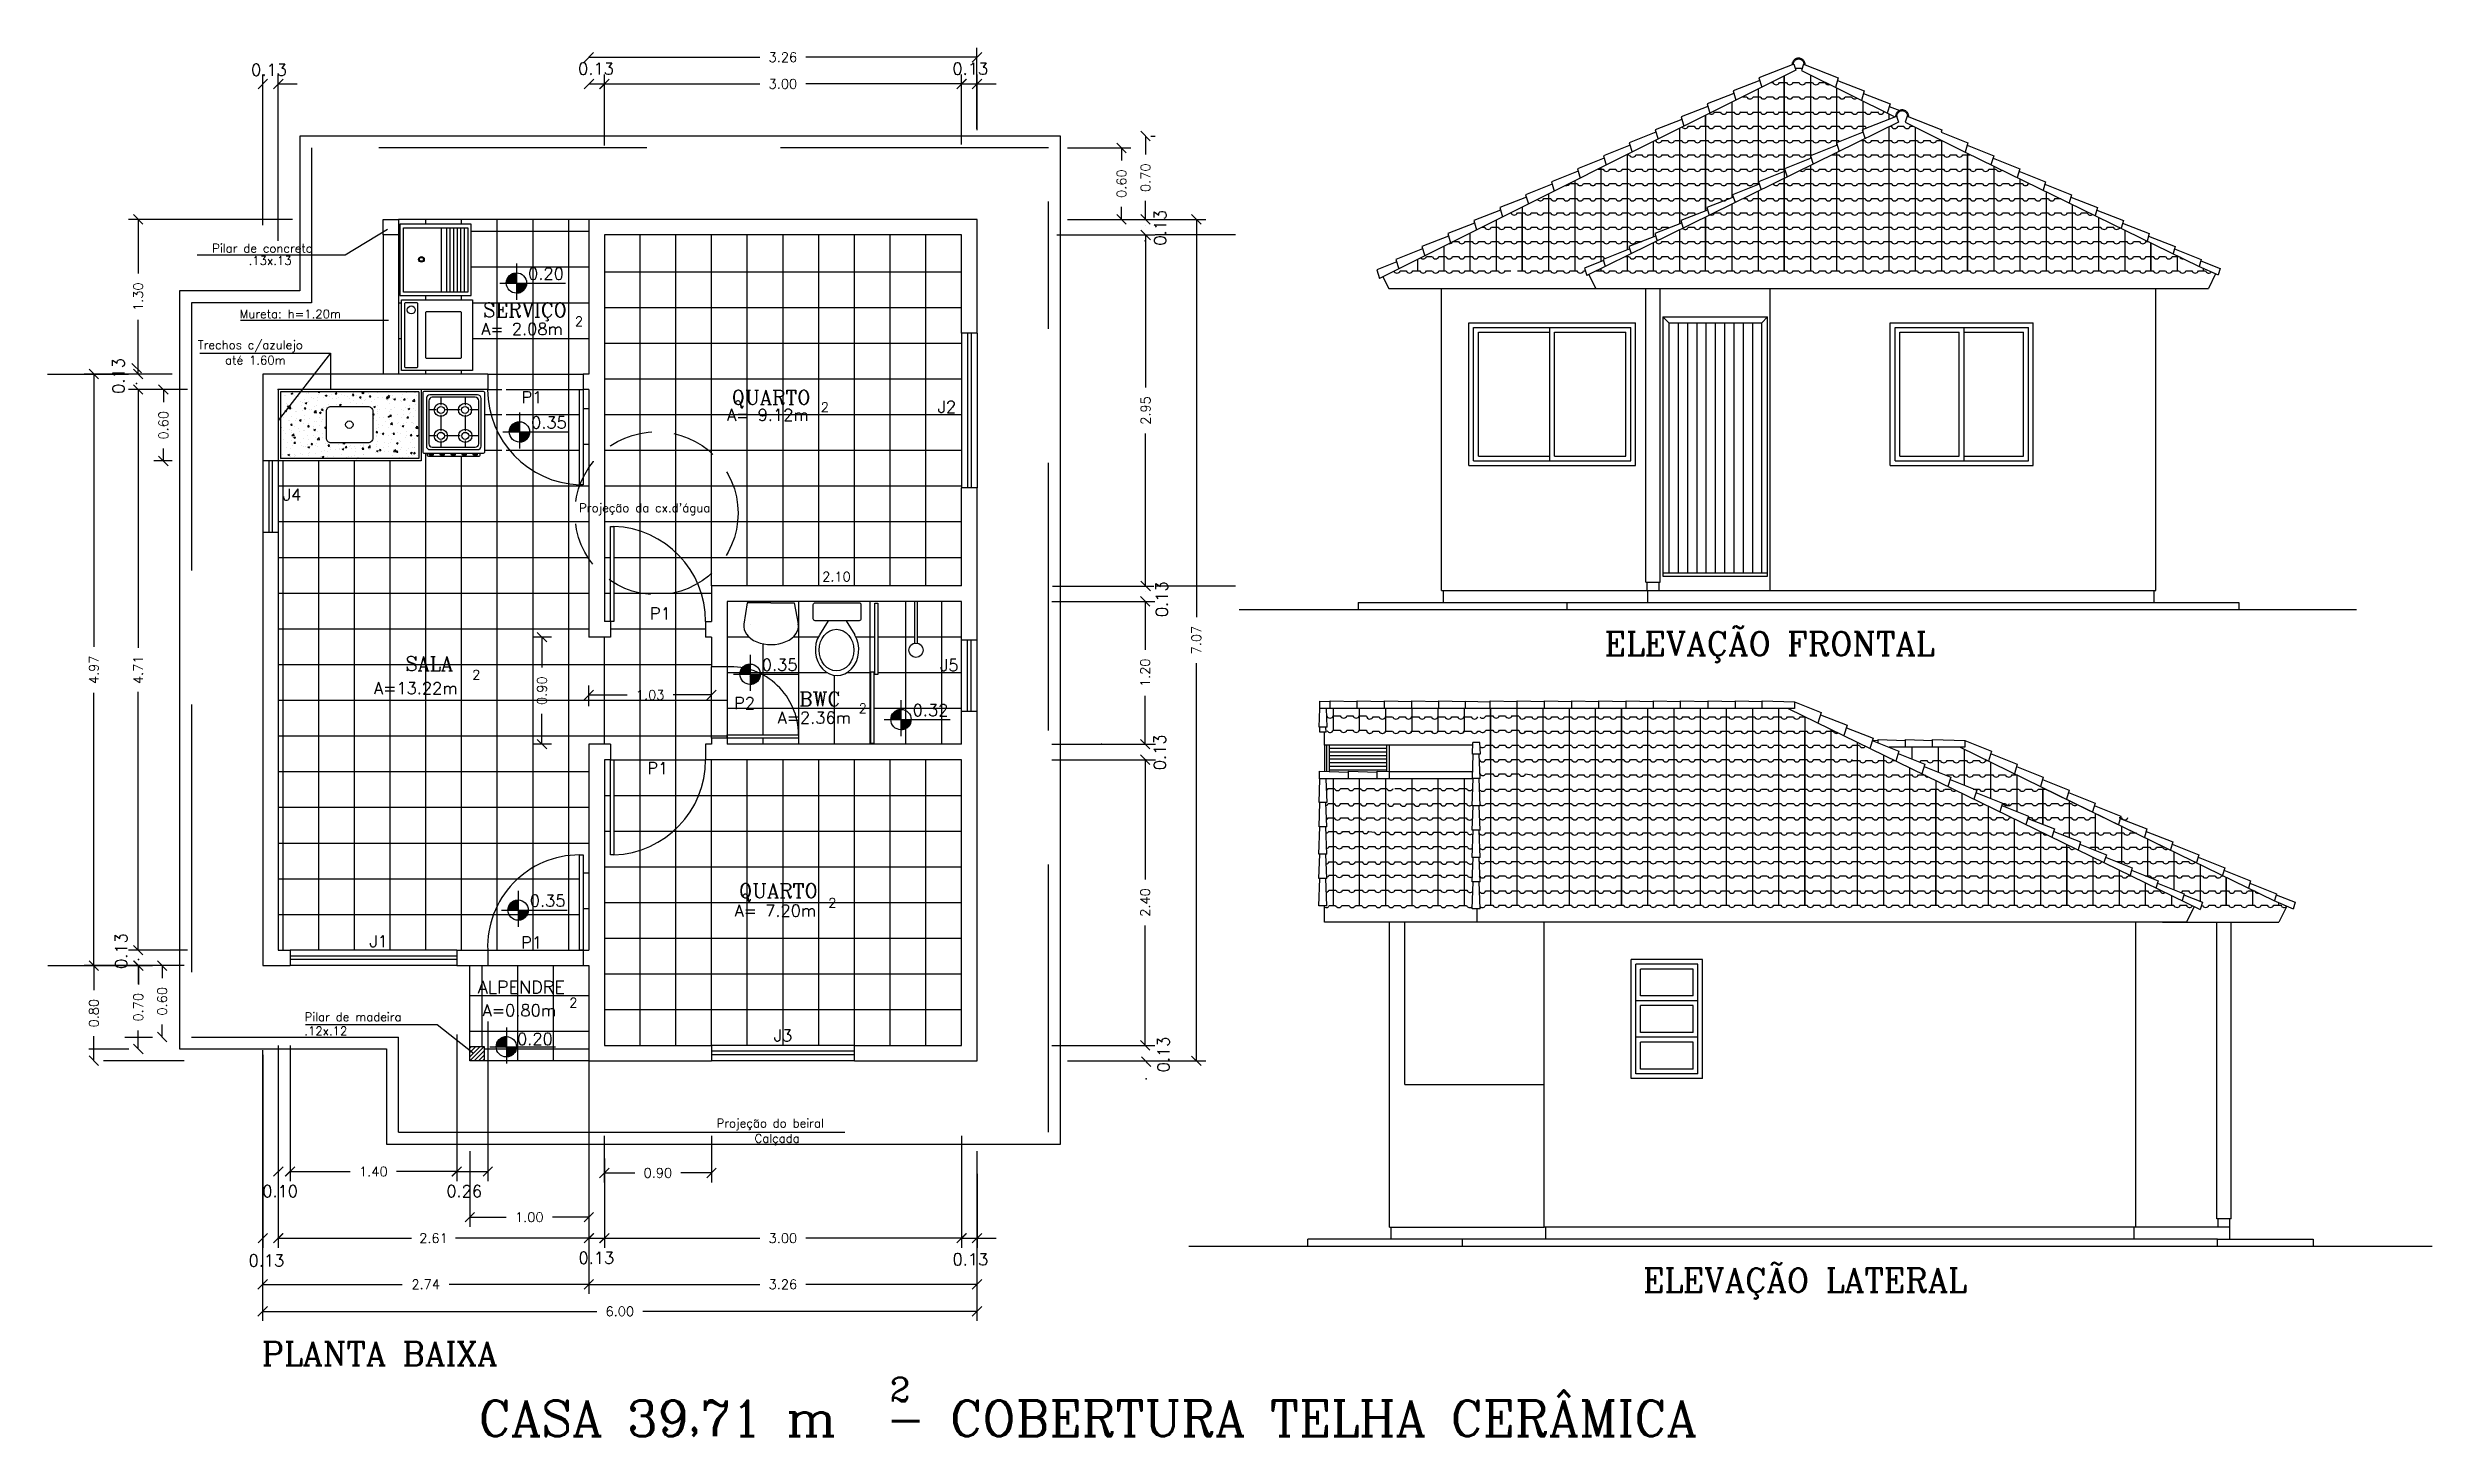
# Model space of a CAD drawing. Extents: x 121.8 to 221.5, y 86.6 to 106.4.
# Drawn here: x 121.84 to 141.87, y 93.67 to 105.34 of the extents above; entities that cross this region are included whole.
import ezdxf

# ---------------------------------------------------------------- set-up
doc = ezdxf.new("R2010")
doc.units = 0
doc.header["$LTSCALE"] = 15
doc.linetypes.add('DASHED2', pattern=[0.375, 0.25, -0.125])
doc.layers.get('0').update_dxf_attribs({"linetype": 'CONTINUOUS'})
doc.layers.get('DEFPOINTS').update_dxf_attribs({"linetype": 'CONTINUOUS'})
for name, color, linetype in [('APARELHOS', 244, 'CONTINUOUS'), ('CALÇADA', 244, 'CONTINUOUS'), ('CONCRETO', 5, 'CONTINUOUS'), ('CORTE', 244, 'CONTINUOUS'), ('CORTETERRA', 244, 'CONTINUOUS'), ('COTAS', 244, 'CONTINUOUS'), ('EQUIPAMENTOS', 1, 'CONTINUOUS'), ('JANELA', 5, 'CONTINUOUS'), ('PAREDE', 7, 'CONTINUOUS'), ('PILAR', 1, 'CONTINUOUS'), ('PISO', 30, 'CONTINUOUS'), ('PORTA', 1, 'CONTINUOUS'), ('PORTA2', 30, 'CONTINUOUS'), ('PROJTELHA', 30, 'CONTINUOUS'), ('TELHADO', 20, 'CONTINUOUS'), ('TEXTO', 1, 'CONTINUOUS'), ('VISTAL', 30, 'CONTINUOUS'), ('VISTAP', 244, 'CONTINUOUS')]:
    doc.layers.add(name, color=color, linetype=linetype)
doc.styles.add('ROMANC', font='ROMANC.SHX')
doc.dimstyles.get("Standard").update_dxf_attribs({"dimscale": 0.8, "dimtxt": 0.1, "dimasz": 0.1, "dimexe": 0.1, "dimexo": 0.95, "dimgap": 0.09, "dimtad": 0, "dimzin": 0, "dimtxsty": 'ROMANC', "dimblk1": 'OBLIQUE', "dimblk2": 'OBLIQUE', "dimsah": 1, "dimcen": 0.09, "dimclrt": 244, "dimaunit": 1, "dimazin": 3, "dimtfac": 1, "dimtofl": 0, "dimtmove": 0, "dimatfit": 3, "dimtolj": 1, "dimtzin": 0})

msp = doc.modelspace()

# ---------------------------------------------------------------- texts
at = {"layer": 'COTAS', "color": 244, "linetype": 'BYBLOCK', "char_height": 0.1, "style": 'ROMANC'}
for s, insert, attachment_point in [('\\A1;0.13', (123.696, 105.156), 5), ('\\A1;0.13', (126.293, 105.165), 4), ('\\A1;0.13', (129.437, 105.165), 4), ('\\A1;0.10', (123.79, 95.733), 5), ('\\A1;0.26', (125.186, 95.734), 4), ('\\A1;0.13', (123.675, 95.151), 5), ('\\A1;0.13', (126.296, 95.173), 4), ('\\A1;0.13', (129.438, 95.161), 4)]:
    msp.add_mtext(s, dxfattribs=dict(at, insert=insert, attachment_point=attachment_point))
at = {"layer": 'COTAS', "color": 244, "linetype": 'BYBLOCK', "char_height": 0.1, "attachment_point": 5, "rotation": 90, "style": 'ROMANC'}
for insert in [(131.182, 103.828), (122.432, 102.583), (131.196, 100.707), (131.179, 99.421), (122.455, 97.751), (131.21, 96.882)]:
    msp.add_mtext('\\A1;0.13', dxfattribs=dict(at, insert=insert))
at = {"layer": 'TEXTO', "color": 1, "ltscale": 0.3, "style": 'ROMANC'}
for s, height, p in [('Pilar de concreto', 0.072, (123.219, 103.62)), ('.13x.13', 0.072, (123.525, 103.517)), ('SERVIÇO', 0.12, (125.495, 103.078)), ('Mureta: h=1.20m', 0.072, (123.449, 103.068)), ('A= 2.08m', 0.1, (125.479, 102.928)), ('2', 0.08, (126.266, 103.002)), ('Trechos c/azulejo ', 0.072, (123.098, 102.808)), ('até 1.60m', 0.072, (123.328, 102.68)), ('P1', 0.1, (125.817, 102.354)), ('QUARTO', 0.12, (127.582, 102.344)), ('2', 0.08, (128.331, 102.281)), ('J2', 0.1, (129.314, 102.273)), ('A= 9.12m', 0.1, (127.544, 102.206)), ('J4', 0.1, (123.813, 101.536)), ('P1', 0.1, (126.896, 100.537)), ('SALA', 0.12, (124.841, 100.106)), ('J5', 0.1, (129.334, 100.103)), ('A=13.22m', 0.1, (124.578, 99.91)), ('2', 0.08, (125.403, 100.032)), ('P2', 0.1, (127.603, 99.785)), ('A=2.36m', 0.1, (127.968, 99.662)), ('BWC', 0.12, (128.15, 99.809)), ('2', 0.08, (128.65, 99.751)), ('P1', 0.1, (126.874, 99.237)), ('QUARTO', 0.12, (127.643, 98.198)), ('2', 0.08, (128.394, 98.116)), ('A= 7.20m', 0.1, (127.607, 98.041)), ('J1', 0.1, (124.541, 97.783)), ('P1', 0.1, (125.814, 97.773)), ('ALPENDRE', 0.108, (125.45, 97.394)), ('2', 0.08, (126.219, 97.277)), ('Pilar de madeira', 0.072, (123.995, 97.162)), ('A=0.80m', 0.1, (125.491, 97.203)), ('.12x.12', 0.072, (123.993, 97.044)), ('J3', 0.1, (127.937, 96.991))]:
    msp.add_text(s, height=height, dxfattribs=at).set_placement(p)
at = {"layer": 'TEXTO', "color": 1, "linetype": 'CONTINUOUS', "style": 'ROMANC'}
for s, p in [('0.20', (125.873, 103.393)), ('0.35', (125.898, 102.142)), ('0.35', (127.836, 100.107)), ('0.32', (129.103, 99.726)), ('0.35', (125.887, 98.125)), ('0.20', (125.78, 96.962))]:
    msp.add_text(s, height=0.1, dxfattribs=at).set_placement(p)
at = {"layer": 'TEXTO', "color": 244, "ltscale": 0.3, "style": 'ROMANC'}
for s, p in [("Projeção da cx.d'água", (126.301, 101.439)), ('Projeção do beiral', (127.456, 96.269)), ('Calçada', (127.775, 96.141))]:
    msp.add_text(s, height=0.072, dxfattribs=at).set_placement(p)
at = {"layer": 'TEXTO', "color": 5, "ltscale": 0.3, "style": 'ROMANC'}
for s, height, p in [('ELEVAÇÃO FRONTAL', 0.2, (134.915, 100.234)), ('ELEVAÇÃO LATERAL ', 0.2, (135.238, 94.886)), ('PLANTA BAIXA', 0.2, (123.635, 94.268)), ('2', 0.2, (128.912, 93.968)), ('CASA 39,71 m  - COBERTURA TELHA CERÂMICA ', 0.3, (125.457, 93.674))]:
    msp.add_text(s, height=height, dxfattribs=at).set_placement(p)

# ---------------------------------------------------------------- blocks, each defined once
blk = doc.blocks.new('*X85')
at = {"color": 0, "linetype": 'CONTINUOUS'}
for p, q in [((181.593, 103.378), (181.593, 103.378)), ((181.594, 103.362), (181.594, 103.362)), ((181.681, 103.372), (181.695, 103.378)), ((181.681, 103.372), (181.691, 103.366)), ((181.691, 103.365), (181.695, 103.377)), ((181.695, 103.375), (181.695, 103.375)), ((181.7, 103.374), (181.7, 103.374)), ((181.702, 103.361), (181.702, 103.361)), ((181.807, 103.369), (181.807, 103.369)), ((181.824, 103.371), (181.824, 103.371)), ((181.829, 103.377), (181.829, 103.377)), ((181.879, 103.384), (181.879, 103.384)), ((181.909, 103.382), (181.912, 103.385)), ((181.909, 103.382), (181.921, 103.381)), ((181.913, 103.365), (181.913, 103.365)), ((181.921, 103.38), (181.92, 103.385)), ((181.968, 103.356), (181.982, 103.362)), ((181.978, 103.349), (181.983, 103.361)), ((182.02, 103.36), (182.02, 103.36)), ((182.052, 103.369), (182.062, 103.381)), ((182.052, 103.369), (182.064, 103.368)), ((182.064, 103.368), (182.062, 103.38)), ((182.104, 103.365), (182.104, 103.365)), ((182.105, 103.367), (182.105, 103.367)), ((182.196, 103.356), (182.206, 103.368)), ((182.208, 103.355), (182.206, 103.368)), ((182.207, 103.379), (182.207, 103.379)), ((182.275, 103.374), (182.285, 103.385)), ((182.275, 103.374), (182.293, 103.371)), ((182.28, 103.365), (182.28, 103.365)), ((182.293, 103.371), (182.291, 103.385)), ((182.33, 103.371), (182.33, 103.371)), ((182.406, 103.381), (182.406, 103.381)), ((182.613, 103.367), (182.613, 103.367)), ((182.648, 103.378), (182.648, 103.378)), ((182.717, 103.385), (182.721, 103.382)), ((182.717, 103.382), (182.717, 103.382)), ((182.721, 103.382), (182.722, 103.385)), ((181.597, 103.203), (181.597, 103.203)), ((181.599, 103.197), (181.599, 103.197)), ((181.621, 103.17), (181.621, 103.17)), ((181.627, 103.351), (181.627, 103.351)), ((181.632, 103.227), (181.646, 103.233)), ((181.632, 103.227), (181.642, 103.22)), ((181.635, 103.351), (181.635, 103.351)), ((181.639, 103.287), (181.639, 103.287)), ((181.642, 103.22), (181.646, 103.232)), ((181.65, 103.282), (181.65, 103.282)), ((181.65, 103.256), (181.659, 103.268)), ((181.65, 103.256), (181.662, 103.255)), ((181.66, 103.272), (181.66, 103.272)), ((181.662, 103.255), (181.66, 103.268)), ((181.661, 103.246), (181.677, 103.262)), ((181.661, 103.246), (181.679, 103.243)), ((181.679, 103.243), (181.677, 103.262)), ((181.688, 103.175), (181.688, 103.175)), ((181.69, 103.242), (181.69, 103.242)), ((181.693, 103.308), (181.693, 103.308)), ((181.708, 103.351), (181.708, 103.351)), ((181.715, 103.217), (181.715, 103.217)), ((181.724, 103.219), (181.724, 103.219)), ((181.728, 103.165), (181.728, 103.165)), ((181.742, 103.347), (181.742, 103.347)), ((181.756, 103.307), (181.756, 103.307)), ((181.767, 103.267), (181.767, 103.267)), ((181.774, 103.226), (181.774, 103.226)), ((181.776, 103.298), (181.776, 103.298)), ((181.792, 103.19), (181.792, 103.19)), ((181.793, 103.244), (181.803, 103.255)), ((181.793, 103.244), (181.805, 103.243)), ((181.794, 103.257), (181.794, 103.257)), ((181.797, 103.323), (181.797, 103.323)), ((181.8, 103.292), (181.814, 103.297)), ((181.8, 103.292), (181.81, 103.285)), ((181.805, 103.242), (181.803, 103.255)), ((181.81, 103.285), (181.814, 103.297)), ((181.826, 103.305), (181.826, 103.305)), ((181.832, 103.237), (181.832, 103.237)), ((181.835, 103.161), (181.835, 103.161)), ((181.849, 103.342), (181.849, 103.342)), ((181.849, 103.236), (181.849, 103.236)), ((181.872, 103.327), (181.872, 103.327)), ((181.874, 103.263), (181.874, 103.263)), ((181.875, 103.212), (181.89, 103.229)), ((181.875, 103.212), (181.893, 103.21)), ((181.893, 103.21), (181.89, 103.229)), ((181.895, 103.204), (181.895, 103.204)), ((181.897, 103.271), (181.897, 103.271)), ((181.899, 103.337), (181.899, 103.337)), ((181.902, 103.315), (181.902, 103.315)), ((181.92, 103.211), (181.934, 103.217)), ((181.92, 103.211), (181.93, 103.204)), ((181.923, 103.174), (181.923, 103.174)), ((181.93, 103.204), (181.934, 103.216)), ((181.937, 103.231), (181.946, 103.243)), ((181.937, 103.231), (181.949, 103.23)), ((181.949, 103.23), (181.946, 103.242)), ((181.949, 103.257), (181.949, 103.257)), ((181.955, 103.338), (181.955, 103.338)), ((181.968, 103.356), (181.978, 103.35)), ((181.973, 103.18), (181.973, 103.18)), ((181.976, 103.253), (181.976, 103.253)), ((181.98, 103.258), (181.98, 103.258)), ((181.989, 103.347), (181.989, 103.347)), ((181.998, 103.283), (181.998, 103.283)), ((182, 103.35), (182, 103.35)), ((182.028, 103.331), (182.028, 103.331)), ((182.062, 103.333), (182.062, 103.333)), ((182.065, 103.277), (182.065, 103.277)), ((182.078, 103.338), (182.078, 103.338)), ((182.088, 103.276), (182.102, 103.281)), ((182.088, 103.276), (182.098, 103.269)), ((182.098, 103.269), (182.102, 103.281)), ((182.101, 103.269), (182.101, 103.269)), ((182.102, 103.298), (182.102, 103.298)), ((182.127, 103.356), (182.127, 103.356)), ((182.154, 103.348), (182.154, 103.348)), ((182.169, 103.329), (182.169, 103.329)), ((182.182, 103.297), (182.182, 103.297)), ((182.196, 103.356), (182.208, 103.355)), ((182.205, 103.313), (182.205, 103.313)), ((182.228, 103.286), (182.228, 103.286)), ((182.234, 103.351), (182.234, 103.351)), ((182.256, 103.34), (182.27, 103.346)), ((182.256, 103.34), (182.266, 103.333)), ((182.266, 103.333), (182.27, 103.345)), ((182.276, 103.324), (182.276, 103.324)), ((182.278, 103.292), (182.278, 103.292)), ((182.299, 103.317), (182.299, 103.317)), ((182.306, 103.325), (182.306, 103.325)), ((182.339, 103.344), (182.349, 103.355)), ((182.339, 103.344), (182.351, 103.343)), ((182.34, 103.347), (182.34, 103.347)), ((182.351, 103.343), (182.349, 103.355)), ((182.354, 103.302), (182.354, 103.302)), ((182.367, 103.193), (182.377, 103.205)), ((182.367, 103.193), (182.379, 103.192)), ((182.375, 103.26), (182.389, 103.265)), ((182.375, 103.26), (182.385, 103.253)), ((182.375, 103.161), (182.375, 103.161)), ((182.379, 103.192), (182.377, 103.205)), ((182.383, 103.32), (182.383, 103.32)), ((182.385, 103.253), (182.389, 103.265)), ((182.405, 103.207), (182.405, 103.207)), ((182.407, 103.274), (182.407, 103.274)), ((182.407, 103.24), (182.407, 103.24)), ((182.407, 103.218), (182.407, 103.218)), ((182.409, 103.34), (182.409, 103.34)), ((182.415, 103.337), (182.415, 103.337)), ((182.425, 103.168), (182.425, 103.168)), ((182.427, 103.24), (182.427, 103.24)), ((182.447, 103.342), (182.447, 103.342)), ((182.455, 103.174), (182.455, 103.174)), ((182.477, 103.247), (182.477, 103.247)), ((182.48, 103.319), (182.48, 103.319)), ((182.483, 103.331), (182.492, 103.343)), ((182.483, 103.331), (182.495, 103.33)), ((182.489, 103.341), (182.504, 103.357)), ((182.489, 103.341), (182.506, 103.338)), ((182.489, 103.315), (182.489, 103.315)), ((182.495, 103.33), (182.493, 103.343)), ((182.495, 103.179), (182.509, 103.185)), ((182.495, 103.179), (182.505, 103.172)), ((182.501, 103.178), (182.501, 103.178)), ((182.507, 103.338), (182.504, 103.357)), ((182.505, 103.172), (182.509, 103.184)), ((182.507, 103.221), (182.507, 103.221)), ((182.51, 103.288), (182.51, 103.288)), ((182.511, 103.181), (182.52, 103.192)), ((182.511, 103.181), (182.522, 103.18)), ((182.512, 103.354), (182.512, 103.354)), ((182.514, 103.236), (182.514, 103.236)), ((182.523, 103.18), (182.52, 103.192)), ((182.524, 103.238), (182.524, 103.238)), ((182.53, 103.326), (182.53, 103.326)), ((182.532, 103.358), (182.532, 103.358)), ((182.543, 103.324), (182.557, 103.33)), ((182.543, 103.324), (182.553, 103.317)), ((182.553, 103.317), (182.557, 103.329)), ((182.553, 103.257), (182.553, 103.257)), ((182.554, 103.337), (182.554, 103.337)), ((182.571, 103.194), (182.571, 103.194)), ((182.596, 103.311), (182.596, 103.311)), ((182.606, 103.336), (182.606, 103.336)), ((182.606, 103.167), (182.606, 103.167)), ((182.608, 103.234), (182.608, 103.234)), ((182.611, 103.301), (182.611, 103.301)), ((182.621, 103.231), (182.621, 103.231)), ((182.626, 103.319), (182.636, 103.33)), ((182.626, 103.319), (182.638, 103.318)), ((182.627, 103.194), (182.627, 103.194)), ((182.638, 103.318), (182.636, 103.33)), ((182.64, 103.258), (182.64, 103.258)), ((182.654, 103.168), (182.664, 103.18)), ((182.654, 103.168), (182.666, 103.167)), ((182.661, 103.333), (182.661, 103.333)), ((182.663, 103.244), (182.677, 103.249)), ((182.663, 103.244), (182.673, 103.237)), ((182.666, 103.167), (182.664, 103.18)), ((182.673, 103.237), (182.677, 103.249)), ((182.677, 103.201), (182.677, 103.201)), ((182.679, 103.273), (182.679, 103.273)), ((182.688, 103.214), (182.688, 103.214)), ((182.702, 103.308), (182.718, 103.324)), ((182.702, 103.308), (182.72, 103.305)), ((182.703, 103.306), (182.703, 103.306)), ((182.71, 103.182), (182.71, 103.182)), ((182.712, 103.249), (182.712, 103.249)), ((182.715, 103.316), (182.715, 103.316)), ((182.72, 103.305), (182.718, 103.324)), ((182.728, 103.227), (182.728, 103.227)), ((182.73, 103.28), (182.73, 103.28)), ((182.732, 103.352), (182.732, 103.352)), ((181.592, 103.086), (181.598, 103.088)), ((181.592, 103.076), (181.594, 103.075)), ((181.594, 103.075), (181.598, 103.087)), ((181.616, 102.989), (181.616, 102.989)), ((181.618, 103.062), (181.618, 103.062)), ((181.638, 103.034), (181.638, 103.034)), ((181.649, 102.961), (181.649, 102.961)), ((181.663, 103.143), (181.663, 103.143)), ((181.668, 103.068), (181.668, 103.068)), ((181.671, 103.141), (181.671, 103.141)), ((181.678, 103.106), (181.687, 103.117)), ((181.678, 103.106), (181.69, 103.105)), ((181.681, 102.975), (181.681, 102.975)), ((181.683, 103.042), (181.683, 103.042)), ((181.686, 103.108), (181.686, 103.108)), ((181.69, 103.105), (181.687, 103.117)), ((181.688, 103.064), (181.688, 103.064)), ((181.688, 103.018), (181.703, 103.034)), ((181.688, 103.018), (181.706, 103.015)), ((181.692, 102.999), (181.692, 102.999)), ((181.703, 103.002), (181.717, 103.007)), ((181.703, 103.002), (181.713, 102.995)), ((181.706, 103.015), (181.704, 103.034)), ((181.705, 102.955), (181.715, 102.967)), ((181.707, 103.098), (181.707, 103.098)), ((181.713, 102.995), (181.717, 103.007)), ((181.717, 102.954), (181.715, 102.967)), ((181.715, 102.964), (181.715, 102.964)), ((181.721, 103.147), (181.721, 103.147)), ((181.744, 103.078), (181.744, 103.078)), ((181.752, 103.147), (181.766, 103.152)), ((181.752, 103.147), (181.762, 103.14)), ((181.755, 103.054), (181.755, 103.054)), ((181.762, 103.14), (181.766, 103.152)), ((181.77, 103.138), (181.77, 103.138)), ((181.785, 102.99), (181.785, 102.99)), ((181.787, 103.057), (181.787, 103.057)), ((181.789, 103.123), (181.789, 103.123)), ((181.795, 103.059), (181.795, 103.059)), ((181.797, 103.157), (181.797, 103.157)), ((181.818, 103.016), (181.818, 103.016)), ((181.821, 103.093), (181.831, 103.105)), ((181.821, 103.093), (181.833, 103.092)), ((181.824, 103.118), (181.824, 103.118)), ((181.833, 103.092), (181.831, 103.105)), ((181.831, 102.984), (181.831, 102.984)), ((181.868, 103.023), (181.868, 103.023)), ((181.87, 103.095), (181.87, 103.095)), ((181.871, 103.066), (181.885, 103.072)), ((181.871, 103.066), (181.881, 103.059)), ((181.872, 103.074), (181.872, 103.074)), ((181.877, 103.134), (181.877, 103.134)), ((181.881, 103.059), (181.885, 103.071)), ((181.887, 103.004), (181.887, 103.004)), ((181.89, 103.071), (181.89, 103.071)), ((181.892, 103.137), (181.892, 103.137)), ((181.901, 102.985), (181.917, 103.001)), ((181.901, 102.985), (181.919, 102.982)), ((181.902, 103.055), (181.902, 103.055)), ((181.919, 102.982), (181.917, 103.001)), ((181.921, 103.101), (181.921, 103.101)), ((181.94, 103.138), (181.94, 103.138)), ((181.941, 103.156), (181.941, 103.156)), ((181.944, 103.033), (181.944, 103.033)), ((181.948, 103.004), (181.948, 103.004)), ((181.964, 103.081), (181.974, 103.092)), ((181.964, 103.081), (181.976, 103.08)), ((181.977, 103.079), (181.974, 103.092)), ((182.173, 103.135), (182.173, 103.135)), ((182.197, 103.12), (182.197, 103.12)), ((182.197, 103.113), (182.197, 103.113)), ((182.368, 103.138), (182.368, 103.138)), ((182.372, 103.089), (182.372, 103.089)), ((182.395, 103.043), (182.404, 103.055)), ((182.395, 103.043), (182.407, 103.042)), ((182.395, 103.02), (182.395, 103.02)), ((182.397, 103.007), (182.397, 103.007)), ((182.4, 103.074), (182.4, 103.074)), ((182.402, 103.141), (182.402, 103.141)), ((182.407, 103.042), (182.405, 103.054)), ((182.406, 102.965), (182.406, 102.965)), ((182.411, 103.111), (182.411, 103.111)), ((182.415, 103.084), (182.415, 103.084)), ((182.435, 103.032), (182.435, 103.032)), ((182.446, 103.034), (182.46, 103.04)), ((182.446, 103.034), (182.456, 103.027)), ((182.448, 103.099), (182.448, 103.099)), ((182.456, 103.027), (182.46, 103.039)), ((182.469, 102.958), (182.469, 102.958)), ((182.475, 103.134), (182.475, 103.134)), ((182.5, 103.022), (182.5, 103.022)), ((182.502, 103.088), (182.502, 103.088)), ((182.505, 103.155), (182.505, 103.155)), ((182.515, 103.113), (182.531, 103.129)), ((182.515, 103.113), (182.533, 103.11)), ((182.517, 103.107), (182.517, 103.107)), ((182.519, 102.964), (182.519, 102.964)), ((182.522, 103.037), (182.522, 103.037)), ((182.523, 102.985), (182.523, 102.985)), ((182.533, 103.11), (182.531, 103.129)), ((182.531, 103.104), (182.531, 103.104)), ((182.538, 103.03), (182.548, 103.042)), ((182.538, 103.03), (182.55, 103.029)), ((182.542, 103.027), (182.542, 103.027)), ((182.55, 103.029), (182.548, 103.042)), ((182.565, 102.954), (182.579, 102.959)), ((182.572, 103.043), (182.572, 103.043)), ((182.574, 103.116), (182.574, 103.116)), ((182.575, 102.947), (182.579, 102.959)), ((182.582, 103.129), (182.582, 103.129)), ((182.595, 102.974), (182.595, 102.974)), ((182.599, 102.968), (182.599, 102.968)), ((182.601, 103.034), (182.601, 103.034)), ((182.603, 103.101), (182.603, 103.101)), ((182.614, 103.099), (182.628, 103.104)), ((182.614, 103.099), (182.624, 103.092)), ((182.624, 103.122), (182.624, 103.122)), ((182.624, 103.092), (182.628, 103.104)), ((182.624, 103.102), (182.624, 103.102)), ((182.64, 103.005), (182.64, 103.005)), ((182.647, 103.053), (182.647, 103.053)), ((182.648, 103.124), (182.648, 103.124)), ((182.649, 103.023), (182.649, 103.023)), ((182.682, 103.018), (182.691, 103.029)), ((182.682, 103.018), (182.694, 103.017)), ((182.687, 102.961), (182.687, 102.961)), ((182.689, 103.125), (182.689, 103.125)), ((182.694, 103.017), (182.691, 103.029)), ((182.7, 103.132), (182.7, 103.132)), ((182.702, 102.983), (182.702, 102.983)), ((182.705, 103.049), (182.705, 103.049)), ((182.707, 103.116), (182.707, 103.116)), ((182.721, 102.991), (182.721, 102.991)), ((182.729, 103.08), (182.744, 103.096)), ((182.729, 103.08), (182.746, 103.077)), ((182.731, 103.098), (182.731, 103.098)), ((182.733, 103.018), (182.747, 103.023)), ((182.733, 103.018), (182.743, 103.011)), ((182.743, 103.011), (182.747, 103.023)), ((182.746, 103.077), (182.744, 103.096)), ((181.596, 102.825), (181.599, 102.829)), ((181.598, 102.944), (181.598, 102.944)), ((181.6, 102.825), (181.599, 102.829)), ((181.609, 102.86), (181.609, 102.86)), ((181.639, 102.92), (181.639, 102.92)), ((181.654, 102.857), (181.668, 102.862)), ((181.654, 102.857), (181.664, 102.85)), ((181.664, 102.85), (181.669, 102.862)), ((181.676, 102.842), (181.676, 102.842)), ((181.678, 102.909), (181.678, 102.909)), ((181.691, 102.934), (181.691, 102.934)), ((181.705, 102.955), (181.717, 102.954)), ((181.706, 102.845), (181.706, 102.845)), ((181.713, 102.858), (181.713, 102.858)), ((181.716, 102.855), (181.716, 102.855)), ((181.756, 102.957), (181.756, 102.957)), ((181.763, 102.865), (181.763, 102.865)), ((181.765, 102.937), (181.765, 102.937)), ((181.78, 102.857), (181.78, 102.857)), ((181.782, 102.924), (181.782, 102.924)), ((181.798, 102.93), (181.798, 102.93)), ((181.815, 102.944), (181.815, 102.944)), ((181.822, 102.921), (181.836, 102.927)), ((181.822, 102.921), (181.832, 102.914)), ((181.823, 102.865), (181.823, 102.865)), ((181.823, 102.851), (181.823, 102.851)), ((181.832, 102.914), (181.837, 102.926)), ((181.838, 102.875), (181.838, 102.875)), ((181.849, 102.943), (181.858, 102.954)), ((181.849, 102.943), (181.861, 102.942)), ((181.861, 102.942), (181.859, 102.954)), ((181.863, 102.952), (181.863, 102.952)), ((181.882, 102.871), (181.882, 102.871)), ((181.885, 102.938), (181.885, 102.938)), ((181.891, 102.954), (181.891, 102.954)), ((181.905, 102.925), (181.905, 102.925)), ((181.93, 102.846), (181.93, 102.846)), ((181.94, 102.885), (181.94, 102.885)), ((181.942, 102.841), (181.956, 102.846)), ((181.942, 102.841), (181.952, 102.834)), ((181.952, 102.834), (181.956, 102.846)), ((181.965, 102.891), (181.965, 102.891)), ((181.969, 102.948), (181.969, 102.948)), ((181.983, 102.884), (181.983, 102.884)), ((181.986, 102.951), (181.986, 102.951)), ((181.988, 102.841), (181.988, 102.841)), ((181.992, 102.93), (182.002, 102.942)), ((181.992, 102.93), (182.004, 102.929)), ((182.004, 102.929), (182.002, 102.942)), ((182.012, 102.921), (182.012, 102.921)), ((182.015, 102.898), (182.015, 102.898)), ((182.036, 102.842), (182.036, 102.842)), ((182.038, 102.829), (182.038, 102.829)), ((182.056, 102.905), (182.056, 102.905)), ((182.076, 102.943), (182.076, 102.943)), ((182.085, 102.832), (182.085, 102.832)), ((182.087, 102.899), (182.087, 102.899)), ((182.091, 102.908), (182.091, 102.908)), ((182.104, 102.861), (182.104, 102.861)), ((182.11, 102.905), (182.124, 102.91)), ((182.11, 102.905), (182.12, 102.898)), ((182.115, 102.951), (182.12, 102.957)), ((182.115, 102.951), (182.133, 102.949)), ((182.118, 102.916), (182.118, 102.916)), ((182.12, 102.898), (182.124, 102.91)), ((182.133, 102.949), (182.132, 102.957)), ((182.136, 102.918), (182.145, 102.929)), ((182.136, 102.918), (182.148, 102.917)), ((182.143, 102.837), (182.143, 102.837)), ((182.148, 102.917), (182.145, 102.929)), ((182.164, 102.846), (182.164, 102.846)), ((182.173, 102.925), (182.173, 102.925)), ((182.183, 102.939), (182.183, 102.939)), ((182.188, 102.846), (182.188, 102.846)), ((182.19, 102.913), (182.19, 102.913)), ((182.214, 102.852), (182.214, 102.852)), ((182.217, 102.925), (182.217, 102.925)), ((182.221, 102.881), (182.221, 102.881)), ((182.225, 102.912), (182.225, 102.912)), ((182.23, 102.825), (182.243, 102.83)), ((182.242, 102.825), (182.243, 102.83)), ((182.25, 102.833), (182.25, 102.833)), ((182.267, 102.931), (182.267, 102.931)), ((182.279, 102.905), (182.289, 102.917)), ((182.279, 102.905), (182.291, 102.904)), ((182.291, 102.904), (182.289, 102.916)), ((182.289, 102.859), (182.289, 102.859)), ((182.29, 102.945), (182.29, 102.945)), ((182.29, 102.934), (182.29, 102.934)), ((182.29, 102.862), (182.29, 102.862)), ((182.291, 102.926), (182.291, 102.926)), ((182.328, 102.918), (182.344, 102.935)), ((182.328, 102.918), (182.346, 102.916)), ((182.332, 102.907), (182.332, 102.907)), ((182.338, 102.901), (182.338, 102.901)), ((182.343, 102.941), (182.343, 102.941)), ((182.346, 102.915), (182.344, 102.934)), ((182.357, 102.828), (182.357, 102.828)), ((182.392, 102.874), (182.392, 102.874)), ((182.395, 102.941), (182.395, 102.941)), ((182.396, 102.93), (182.396, 102.93)), ((182.397, 102.889), (182.411, 102.894)), ((182.397, 102.889), (182.407, 102.882)), ((182.407, 102.882), (182.411, 102.894)), ((182.414, 102.831), (182.414, 102.831)), ((182.416, 102.879), (182.416, 102.879)), ((182.423, 102.893), (182.432, 102.904)), ((182.423, 102.893), (182.435, 102.892)), ((182.435, 102.891), (182.432, 102.904)), ((182.439, 102.903), (182.439, 102.903)), ((182.454, 102.921), (182.454, 102.921)), ((182.466, 102.885), (182.466, 102.885)), ((182.495, 102.888), (182.495, 102.888)), ((182.498, 102.955), (182.498, 102.955)), ((182.503, 102.925), (182.503, 102.925)), ((182.531, 102.851), (182.531, 102.851)), ((182.542, 102.885), (182.557, 102.901)), ((182.542, 102.895), (182.542, 102.895)), ((182.542, 102.885), (182.559, 102.882)), ((182.545, 102.898), (182.545, 102.898)), ((182.56, 102.882), (182.557, 102.901)), ((182.565, 102.954), (182.575, 102.947)), ((182.566, 102.88), (182.576, 102.892)), ((182.566, 102.88), (182.578, 102.879)), ((182.571, 102.941), (182.571, 102.941)), ((182.578, 102.879), (182.576, 102.891)), ((182.594, 102.835), (182.594, 102.835)), ((182.596, 102.901), (182.596, 102.901)), ((182.61, 102.921), (182.61, 102.921)), ((182.616, 102.833), (182.616, 102.833)), ((182.647, 102.871), (182.647, 102.871)), ((182.652, 102.894), (182.652, 102.894)), ((182.666, 102.84), (182.666, 102.84)), ((182.668, 102.912), (182.668, 102.912)), ((182.685, 102.873), (182.699, 102.878)), ((182.685, 102.873), (182.695, 102.866)), ((182.695, 102.866), (182.699, 102.878)), ((182.698, 102.85), (182.698, 102.85)), ((182.7, 102.916), (182.7, 102.916)), ((182.709, 102.867), (182.719, 102.879)), ((182.709, 102.867), (182.721, 102.866)), ((182.717, 102.916), (182.717, 102.916)), ((182.719, 102.919), (182.719, 102.919)), ((182.722, 102.866), (182.719, 102.879)), ((182.742, 102.85), (182.742, 102.85))]:
    blk.add_line(p, q, dxfattribs=at)
blk = doc.blocks.new('_OBLIQUE')
at = {"color": 0, "linetype": 'BYBLOCK'}
blk.add_line((-0.5, -0.5), (0.5, 0.5), dxfattribs=at)
blk = doc.blocks.new('*D116')
at = {"color": 0, "linetype": 'BYBLOCK'}
for p, q in [((179.822, 103.768), (179.822, 102.487)), ((180.578, 103.768), (179.902, 103.768)), ((179.822, 100.818), (179.822, 102.1)), ((180.578, 100.818), (179.902, 100.818))]:
    blk.add_line(p, q, dxfattribs=at)
at = {"layer": 'DEFPOINTS', "color": 0, "linetype": 'BYBLOCK'}
for p in [(179.818, 103.768), (179.818, 100.818), (179.822, 100.818)]:
    blk.add_point(p, dxfattribs=at)
at = {"color": 0, "linetype": 'BYBLOCK', "xscale": 0.08000000000000002, "yscale": 0.08000000000000002, "zscale": 0.08000000000000002}
for p, rotation in [((179.822, 103.768), 90), ((179.822, 100.818), 270)]:
    blk.add_blockref('_OBLIQUE', p, dxfattribs=dict(at, rotation=rotation))
at = {"color": 244, "linetype": 'BYBLOCK', "insert": (179.822, 102.293), "char_height": 0.08, "attachment_point": 5, "rotation": 90, "style": 'ROMANC'}
blk.add_mtext('\\A1;2.95', dxfattribs=at)
blk = doc.blocks.new('*D115')
at = {"color": 0, "linetype": 'BYBLOCK'}
for p, q in [((179.165, 103.899), (180.328, 103.899)), ((180.248, 103.899), (180.248, 100.558)), ((180.248, 96.829), (180.248, 100.17)), ((179.165, 96.829), (180.328, 96.829))]:
    blk.add_line(p, q, dxfattribs=at)
at = {"layer": 'DEFPOINTS', "color": 0, "linetype": 'BYBLOCK'}
for p in [(178.405, 103.899), (178.405, 96.829), (180.248, 96.829)]:
    blk.add_point(p, dxfattribs=at)
at = {"color": 0, "linetype": 'BYBLOCK', "xscale": 0.08000000000000002, "yscale": 0.08000000000000002, "zscale": 0.08000000000000002}
for p, rotation in [((180.248, 103.899), 90), ((180.248, 96.829), 270)]:
    blk.add_blockref('_OBLIQUE', p, dxfattribs=dict(at, rotation=rotation))
at = {"color": 244, "linetype": 'BYBLOCK', "insert": (180.248, 100.364), "char_height": 0.08, "attachment_point": 5, "rotation": 90, "style": 'ROMANC'}
blk.add_mtext('\\A1;7.07', dxfattribs=at)
blk = doc.blocks.new('*D109')
at = {"color": 0, "linetype": 'BYBLOCK'}
for p, q in [((171.775, 102.469), (171.491, 102.469)), ((171.571, 102.469), (171.571, 102.363)), ((171.571, 101.869), (171.571, 101.975)), ((171.645, 101.869), (171.491, 101.869))]:
    blk.add_line(p, q, dxfattribs=at)
at = {"layer": 'DEFPOINTS', "color": 0, "linetype": 'BYBLOCK'}
for p in [(172.535, 102.469), (171.571, 101.869), (172.405, 101.869)]:
    blk.add_point(p, dxfattribs=at)
at = {"color": 0, "linetype": 'BYBLOCK', "xscale": 0.08000000000000002, "yscale": 0.08000000000000002, "zscale": 0.08000000000000002}
for p, rotation in [((171.571, 102.469), 90), ((171.571, 101.869), 270)]:
    blk.add_blockref('_OBLIQUE', p, dxfattribs=dict(at, rotation=rotation))
at = {"color": 244, "linetype": 'BYBLOCK', "insert": (171.571, 102.169), "char_height": 0.08, "attachment_point": 5, "rotation": 90, "style": 'ROMANC'}
blk.add_mtext('\\A1;0.60', dxfattribs=at)
blk = doc.blocks.new('*D108')
at = {"color": 0, "linetype": 'BYBLOCK'}
for p, q in [((171.775, 102.469), (171.279, 102.469)), ((171.359, 102.469), (171.359, 100.298)), ((171.359, 97.759), (171.359, 99.929)), ((171.775, 97.759), (171.279, 97.759))]:
    blk.add_line(p, q, dxfattribs=at)
at = {"layer": 'DEFPOINTS', "color": 0, "linetype": 'BYBLOCK'}
for p in [(172.535, 102.469), (171.359, 97.759), (172.535, 97.759)]:
    blk.add_point(p, dxfattribs=at)
at = {"color": 0, "linetype": 'BYBLOCK', "xscale": 0.08000000000000002, "yscale": 0.08000000000000002, "zscale": 0.08000000000000002}
for p, rotation in [((171.359, 102.469), 90), ((171.359, 97.759), 270)]:
    blk.add_blockref('_OBLIQUE', p, dxfattribs=dict(at, rotation=rotation))
at = {"color": 244, "linetype": 'BYBLOCK', "insert": (171.359, 100.114), "char_height": 0.08, "attachment_point": 5, "rotation": 90, "style": 'ROMANC'}
blk.add_mtext('\\A1;4.71', dxfattribs=at)
blk = doc.blocks.new('*D107')
at = {"color": 0, "linetype": 'BYBLOCK'}
for p, q in [((171.645, 102.599), (170.907, 102.599)), ((170.987, 102.599), (170.987, 100.308)), ((170.987, 97.629), (170.987, 99.92)), ((171.645, 97.629), (170.907, 97.629))]:
    blk.add_line(p, q, dxfattribs=at)
at = {"layer": 'DEFPOINTS', "color": 0, "linetype": 'BYBLOCK'}
for p in [(172.405, 102.599), (170.987, 97.629), (172.405, 97.629)]:
    blk.add_point(p, dxfattribs=at)
at = {"color": 0, "linetype": 'BYBLOCK', "xscale": 0.08000000000000002, "yscale": 0.08000000000000002, "zscale": 0.08000000000000002}
for p, rotation in [((170.987, 102.599), 90), ((170.987, 97.629), 270)]:
    blk.add_blockref('_OBLIQUE', p, dxfattribs=dict(at, rotation=rotation))
at = {"color": 244, "linetype": 'BYBLOCK', "insert": (170.987, 100.114), "char_height": 0.08, "attachment_point": 5, "rotation": 90, "style": 'ROMANC'}
blk.add_mtext('\\A1;4.97', dxfattribs=at)
blk = doc.blocks.new('*X2')
at = {"color": 0, "linetype": 'CONTINUOUS'}
for p, q in [((217.21, -877.821), (217.294, -877.736)), ((217.21, -877.819), (217.292, -877.737)), ((217.21, -877.817), (217.291, -877.737)), ((217.21, -877.816), (217.289, -877.737)), ((217.21, -877.814), (217.287, -877.737)), ((217.21, -877.812), (217.285, -877.737)), ((217.21, -877.81), (217.283, -877.737)), ((217.211, -877.822), (217.295, -877.737)), ((217.211, -877.807), (217.281, -877.738)), ((217.211, -877.805), (217.278, -877.738)), ((217.212, -877.822), (217.295, -877.739)), ((217.212, -877.803), (217.276, -877.739)), ((217.212, -877.801), (217.274, -877.739)), ((217.213, -877.798), (217.271, -877.74)), ((217.214, -877.796), (217.269, -877.741)), ((217.214, -877.822), (217.295, -877.741)), ((217.215, -877.793), (217.266, -877.741)), ((217.216, -877.822), (217.295, -877.743)), ((217.216, -877.79), (217.263, -877.743)), ((217.217, -877.787), (217.26, -877.744)), ((217.218, -877.822), (217.295, -877.744)), ((217.219, -877.784), (217.257, -877.745)), ((217.219, -877.822), (217.295, -877.746)), ((217.22, -877.78), (217.253, -877.747)), ((217.221, -877.822), (217.295, -877.748)), ((217.223, -877.822), (217.295, -877.75)), ((217.223, -877.776), (217.249, -877.75)), ((217.225, -877.822), (217.295, -877.752)), ((217.226, -877.822), (217.295, -877.753)), ((217.227, -877.77), (217.243, -877.754)), ((217.228, -877.822), (217.295, -877.755)), ((217.23, -877.822), (217.295, -877.757)), ((217.232, -877.822), (217.295, -877.759)), ((217.234, -877.822), (217.295, -877.76)), ((217.235, -877.822), (217.295, -877.762)), ((217.237, -877.822), (217.295, -877.764)), ((217.239, -877.822), (217.295, -877.766)), ((217.241, -877.822), (217.295, -877.767)), ((217.242, -877.822), (217.295, -877.769)), ((217.244, -877.822), (217.295, -877.771)), ((217.246, -877.822), (217.295, -877.773)), ((217.248, -877.822), (217.295, -877.775)), ((217.249, -877.822), (217.295, -877.776)), ((217.251, -877.822), (217.295, -877.778)), ((217.253, -877.822), (217.295, -877.78)), ((217.255, -877.822), (217.295, -877.782)), ((217.257, -877.822), (217.295, -877.783)), ((217.258, -877.822), (217.295, -877.785)), ((217.26, -877.822), (217.295, -877.787)), ((217.262, -877.822), (217.295, -877.789)), ((217.264, -877.822), (217.295, -877.79)), ((217.265, -877.822), (217.295, -877.792)), ((217.267, -877.822), (217.295, -877.794)), ((217.269, -877.822), (217.295, -877.796)), ((217.271, -877.822), (217.295, -877.798)), ((217.272, -877.822), (217.295, -877.799)), ((217.274, -877.822), (217.295, -877.801)), ((217.276, -877.822), (217.295, -877.803)), ((217.278, -877.822), (217.295, -877.805)), ((217.279, -877.822), (217.295, -877.806)), ((217.281, -877.822), (217.295, -877.808)), ((217.283, -877.822), (217.295, -877.81)), ((217.285, -877.822), (217.295, -877.812)), ((217.287, -877.822), (217.295, -877.813)), ((217.288, -877.822), (217.295, -877.815)), ((217.29, -877.822), (217.295, -877.817)), ((217.292, -877.822), (217.295, -877.819)), ((217.294, -877.822), (217.295, -877.821)), ((217.295, -877.822), (217.295, -877.822)), ((217.295, -877.824), (217.297, -877.822)), ((217.295, -877.826), (217.299, -877.822)), ((217.295, -877.828), (217.301, -877.822)), ((217.295, -877.829), (217.302, -877.822)), ((217.295, -877.831), (217.304, -877.822)), ((217.295, -877.833), (217.306, -877.822)), ((217.295, -877.835), (217.308, -877.822)), ((217.295, -877.836), (217.31, -877.822)), ((217.295, -877.838), (217.311, -877.822)), ((217.295, -877.84), (217.313, -877.822)), ((217.295, -877.842), (217.315, -877.822)), ((217.295, -877.843), (217.317, -877.822)), ((217.295, -877.845), (217.318, -877.822)), ((217.295, -877.847), (217.32, -877.822)), ((217.295, -877.849), (217.322, -877.822)), ((217.295, -877.851), (217.324, -877.822)), ((217.295, -877.852), (217.325, -877.822)), ((217.295, -877.854), (217.327, -877.822)), ((217.295, -877.856), (217.329, -877.822)), ((217.295, -877.858), (217.331, -877.822)), ((217.295, -877.859), (217.333, -877.822)), ((217.295, -877.861), (217.334, -877.822)), ((217.295, -877.863), (217.336, -877.822)), ((217.295, -877.865), (217.338, -877.822)), ((217.295, -877.866), (217.34, -877.822)), ((217.295, -877.868), (217.341, -877.822)), ((217.295, -877.87), (217.343, -877.822)), ((217.295, -877.872), (217.345, -877.822)), ((217.295, -877.874), (217.347, -877.822)), ((217.295, -877.875), (217.348, -877.822)), ((217.295, -877.877), (217.35, -877.822)), ((217.295, -877.879), (217.352, -877.822)), ((217.295, -877.881), (217.354, -877.822)), ((217.295, -877.882), (217.355, -877.822)), ((217.295, -877.884), (217.357, -877.822)), ((217.295, -877.886), (217.359, -877.822)), ((217.295, -877.888), (217.361, -877.822)), ((217.295, -877.889), (217.363, -877.822)), ((217.295, -877.891), (217.364, -877.822)), ((217.295, -877.893), (217.366, -877.822)), ((217.295, -877.895), (217.368, -877.822)), ((217.295, -877.897), (217.37, -877.822)), ((217.295, -877.898), (217.371, -877.822)), ((217.295, -877.9), (217.373, -877.822)), ((217.295, -877.902), (217.375, -877.822)), ((217.295, -877.904), (217.377, -877.822)), ((217.295, -877.905), (217.378, -877.822)), ((217.295, -877.907), (217.38, -877.822)), ((217.297, -877.907), (217.38, -877.823)), ((217.298, -877.907), (217.38, -877.825)), ((217.3, -877.907), (217.38, -877.827)), ((217.302, -877.907), (217.38, -877.829)), ((217.304, -877.907), (217.38, -877.831)), ((217.306, -877.907), (217.38, -877.833)), ((217.308, -877.906), (217.379, -877.835)), ((217.31, -877.906), (217.379, -877.837)), ((217.313, -877.906), (217.379, -877.839)), ((217.315, -877.905), (217.378, -877.842)), ((217.317, -877.904), (217.378, -877.844)), ((217.32, -877.904), (217.377, -877.847)), ((217.322, -877.903), (217.376, -877.849)), ((217.325, -877.902), (217.375, -877.852)), ((217.328, -877.901), (217.374, -877.855)), ((217.331, -877.899), (217.373, -877.858)), ((217.335, -877.898), (217.371, -877.861)), ((217.339, -877.895), (217.369, -877.865)), ((217.343, -877.892), (217.365, -877.87)), ((217.351, -877.886), (217.359, -877.878))]:
    blk.add_line(p, q, dxfattribs=at)
blk = doc.blocks.new('*D114')
at = {"layer": 'DEFPOINTS', "color": 0, "linetype": 'BYBLOCK'}
for p in [(176.175, 100.844), (178.275, 100.897), (178.275, 100.844)]:
    blk.add_point(p, dxfattribs=at)
at = {"color": 244, "linetype": 'BYBLOCK', "insert": (177.225, 100.897), "char_height": 0.08, "attachment_point": 5, "style": 'ROMANC'}
blk.add_mtext('\\A1;2.10', dxfattribs=at)
blk = doc.blocks.new('*D102')
at = {"color": 0, "linetype": 'BYBLOCK'}
for p, q in [((178.275, 96.199), (178.275, 95.259)), ((175.275, 95.339), (176.581, 95.339)), ((178.275, 95.339), (176.969, 95.339))]:
    blk.add_line(p, q, dxfattribs=at)
at = {"layer": 'DEFPOINTS', "color": 0, "linetype": 'BYBLOCK'}
for p in [(175.275, 96.959), (178.275, 96.959), (178.275, 95.339)]:
    blk.add_point(p, dxfattribs=at)
at = {"color": 0, "linetype": 'BYBLOCK', "xscale": 0.08000000000000002, "yscale": 0.08000000000000002, "zscale": 0.08000000000000002, "rotation": 180}
blk.add_blockref('_OBLIQUE', (175.275, 95.339), dxfattribs=at)
at = {"color": 0, "linetype": 'BYBLOCK', "xscale": 0.08000000000000002, "yscale": 0.08000000000000002, "zscale": 0.08000000000000002}
blk.add_blockref('_OBLIQUE', (178.275, 95.339), dxfattribs=at)
at = {"color": 244, "linetype": 'BYBLOCK', "insert": (176.775, 95.339), "char_height": 0.08, "attachment_point": 5, "style": 'ROMANC'}
blk.add_mtext('\\A1;3.00', dxfattribs=at)
blk = doc.blocks.new('*D100')
at = {"color": 0, "linetype": 'BYBLOCK'}
for p, q in [((178.405, 96.069), (178.405, 94.871)), ((175.145, 94.951), (176.581, 94.951)), ((178.405, 94.951), (176.969, 94.951))]:
    blk.add_line(p, q, dxfattribs=at)
at = {"layer": 'DEFPOINTS', "color": 0, "linetype": 'BYBLOCK'}
for p in [(175.145, 96.829), (178.405, 96.829), (178.405, 94.951)]:
    blk.add_point(p, dxfattribs=at)
at = {"color": 0, "linetype": 'BYBLOCK', "xscale": 0.08000000000000002, "yscale": 0.08000000000000002, "zscale": 0.08000000000000002, "rotation": 180}
blk.add_blockref('_OBLIQUE', (175.145, 94.951), dxfattribs=at)
at = {"color": 0, "linetype": 'BYBLOCK', "xscale": 0.08000000000000002, "yscale": 0.08000000000000002, "zscale": 0.08000000000000002}
blk.add_blockref('_OBLIQUE', (178.405, 94.951), dxfattribs=at)
at = {"color": 244, "linetype": 'BYBLOCK', "insert": (176.775, 94.951), "char_height": 0.08, "attachment_point": 5, "style": 'ROMANC'}
blk.add_mtext('\\A1;3.26', dxfattribs=at)
blk = doc.blocks.new('*D99')
at = {"color": 0, "linetype": 'BYBLOCK'}
for p, q in [((172.405, 96.919), (172.405, 94.644)), ((178.405, 96.069), (178.405, 94.644)), ((172.405, 94.724), (175.211, 94.724)), ((178.405, 94.724), (175.599, 94.724))]:
    blk.add_line(p, q, dxfattribs=at)
at = {"layer": 'DEFPOINTS', "color": 0, "linetype": 'BYBLOCK'}
for p in [(172.405, 97.679), (178.405, 96.829), (178.405, 94.724)]:
    blk.add_point(p, dxfattribs=at)
at = {"color": 0, "linetype": 'BYBLOCK', "xscale": 0.08000000000000002, "yscale": 0.08000000000000002, "zscale": 0.08000000000000002, "rotation": 180}
blk.add_blockref('_OBLIQUE', (172.405, 94.724), dxfattribs=at)
at = {"color": 0, "linetype": 'BYBLOCK', "xscale": 0.08000000000000002, "yscale": 0.08000000000000002, "zscale": 0.08000000000000002}
blk.add_blockref('_OBLIQUE', (178.405, 94.724), dxfattribs=at)
at = {"color": 244, "linetype": 'BYBLOCK', "insert": (175.405, 94.724), "char_height": 0.08, "attachment_point": 5, "style": 'ROMANC'}
blk.add_mtext('\\A1;6.00', dxfattribs=at)
blk = doc.blocks.new('*D106')
at = {"color": 0, "linetype": 'BYBLOCK'}
for p, q in [((174.035, 97.049), (174.035, 95.819)), ((172.635, 95.899), (173.141, 95.899)), ((174.035, 95.899), (173.529, 95.899))]:
    blk.add_line(p, q, dxfattribs=at)
at = {"layer": 'DEFPOINTS', "color": 0, "linetype": 'BYBLOCK'}
for p in [(172.635, 97.809), (174.035, 97.809), (174.035, 95.899)]:
    blk.add_point(p, dxfattribs=at)
at = {"color": 0, "linetype": 'BYBLOCK', "xscale": 0.08000000000000002, "yscale": 0.08000000000000002, "zscale": 0.08000000000000002, "rotation": 180}
blk.add_blockref('_OBLIQUE', (172.635, 95.899), dxfattribs=at)
at = {"color": 0, "linetype": 'BYBLOCK', "xscale": 0.08000000000000002, "yscale": 0.08000000000000002, "zscale": 0.08000000000000002}
blk.add_blockref('_OBLIQUE', (174.035, 95.899), dxfattribs=at)
at = {"color": 244, "linetype": 'BYBLOCK', "insert": (173.335, 95.899), "char_height": 0.08, "attachment_point": 5, "style": 'ROMANC'}
blk.add_mtext('\\A1;1.40', dxfattribs=at)
blk = doc.blocks.new('*D105')
at = {"color": 0, "linetype": 'BYBLOCK'}
for p, q in [((175.275, 96.199), (175.275, 95.807)), ((176.175, 96.199), (176.175, 95.807)), ((175.275, 95.887), (175.531, 95.887)), ((176.175, 95.887), (175.919, 95.887))]:
    blk.add_line(p, q, dxfattribs=at)
at = {"layer": 'DEFPOINTS', "color": 0, "linetype": 'BYBLOCK'}
for p in [(175.275, 96.959), (176.175, 96.959), (176.175, 95.887)]:
    blk.add_point(p, dxfattribs=at)
at = {"color": 0, "linetype": 'BYBLOCK', "xscale": 0.08000000000000002, "yscale": 0.08000000000000002, "zscale": 0.08000000000000002, "rotation": 180}
blk.add_blockref('_OBLIQUE', (175.275, 95.887), dxfattribs=at)
at = {"color": 0, "linetype": 'BYBLOCK', "xscale": 0.08000000000000002, "yscale": 0.08000000000000002, "zscale": 0.08000000000000002}
blk.add_blockref('_OBLIQUE', (176.175, 95.887), dxfattribs=at)
at = {"color": 244, "linetype": 'BYBLOCK', "insert": (175.725, 95.887), "char_height": 0.08, "attachment_point": 5, "style": 'ROMANC'}
blk.add_mtext('\\A1;0.90', dxfattribs=at)
blk = doc.blocks.new('*D104')
at = {"color": 0, "linetype": 'BYBLOCK'}
for p, q in [((174.145, 96.069), (174.145, 95.435)), ((175.145, 96.069), (175.145, 95.435)), ((174.145, 95.515), (174.451, 95.515)), ((175.145, 95.515), (174.839, 95.515))]:
    blk.add_line(p, q, dxfattribs=at)
at = {"layer": 'DEFPOINTS', "color": 0, "linetype": 'BYBLOCK'}
for p in [(174.145, 96.829), (175.145, 96.829), (175.145, 95.515)]:
    blk.add_point(p, dxfattribs=at)
at = {"color": 0, "linetype": 'BYBLOCK', "xscale": 0.08000000000000002, "yscale": 0.08000000000000002, "zscale": 0.08000000000000002, "rotation": 180}
blk.add_blockref('_OBLIQUE', (174.145, 95.515), dxfattribs=at)
at = {"color": 0, "linetype": 'BYBLOCK', "xscale": 0.08000000000000002, "yscale": 0.08000000000000002, "zscale": 0.08000000000000002}
blk.add_blockref('_OBLIQUE', (175.145, 95.515), dxfattribs=at)
at = {"color": 244, "linetype": 'BYBLOCK', "insert": (174.645, 95.515), "char_height": 0.08, "attachment_point": 5, "style": 'ROMANC'}
blk.add_mtext('\\A1;1.00', dxfattribs=at)
blk = doc.blocks.new('*D103')
at = {"color": 0, "linetype": 'BYBLOCK'}
for p, q in [((175.145, 97.049), (175.145, 95.259)), ((172.535, 95.339), (173.656, 95.339)), ((175.145, 95.339), (174.025, 95.339))]:
    blk.add_line(p, q, dxfattribs=at)
at = {"layer": 'DEFPOINTS', "color": 0, "linetype": 'BYBLOCK'}
for p in [(172.535, 97.809), (175.145, 97.809), (175.145, 95.339)]:
    blk.add_point(p, dxfattribs=at)
at = {"color": 0, "linetype": 'BYBLOCK', "xscale": 0.08000000000000002, "yscale": 0.08000000000000002, "zscale": 0.08000000000000002, "rotation": 180}
blk.add_blockref('_OBLIQUE', (172.535, 95.339), dxfattribs=at)
at = {"color": 0, "linetype": 'BYBLOCK', "xscale": 0.08000000000000002, "yscale": 0.08000000000000002, "zscale": 0.08000000000000002}
blk.add_blockref('_OBLIQUE', (175.145, 95.339), dxfattribs=at)
at = {"color": 244, "linetype": 'BYBLOCK', "insert": (173.84, 95.339), "char_height": 0.08, "attachment_point": 5, "style": 'ROMANC'}
blk.add_mtext('\\A1;2.61', dxfattribs=at)
blk = doc.blocks.new('*D101')
at = {"color": 0, "linetype": 'BYBLOCK'}
for p, q in [((172.405, 96.919), (172.405, 94.871)), ((175.145, 96.069), (175.145, 94.871)), ((172.405, 94.951), (173.578, 94.951)), ((175.145, 94.951), (173.973, 94.951))]:
    blk.add_line(p, q, dxfattribs=at)
at = {"layer": 'DEFPOINTS', "color": 0, "linetype": 'BYBLOCK'}
for p in [(172.405, 97.679), (175.145, 96.829), (175.145, 94.951)]:
    blk.add_point(p, dxfattribs=at)
at = {"color": 0, "linetype": 'BYBLOCK', "xscale": 0.08000000000000002, "yscale": 0.08000000000000002, "zscale": 0.08000000000000002, "rotation": 180}
blk.add_blockref('_OBLIQUE', (172.405, 94.951), dxfattribs=at)
at = {"color": 0, "linetype": 'BYBLOCK', "xscale": 0.08000000000000002, "yscale": 0.08000000000000002, "zscale": 0.08000000000000002}
blk.add_blockref('_OBLIQUE', (175.145, 94.951), dxfattribs=at)
at = {"color": 244, "linetype": 'BYBLOCK', "insert": (173.775, 94.951), "char_height": 0.08, "attachment_point": 5, "style": 'ROMANC'}
blk.add_mtext('\\A1;2.74', dxfattribs=at)
blk = doc.blocks.new('*D121')
at = {"color": 0, "linetype": 'BYBLOCK'}
for p, q in [((170.987, 97.629), (170.987, 97.423)), ((171.747, 97.629), (171.067, 97.629)), ((170.987, 96.83), (170.987, 97.035)), ((171.747, 96.83), (171.067, 96.83))]:
    blk.add_line(p, q, dxfattribs=at)
at = {"layer": 'DEFPOINTS', "color": 0, "linetype": 'BYBLOCK'}
for p in [(170.987, 97.629), (170.987, 96.83), (170.987, 96.83)]:
    blk.add_point(p, dxfattribs=at)
at = {"color": 0, "linetype": 'BYBLOCK', "xscale": 0.08000000000000002, "yscale": 0.08000000000000002, "zscale": 0.08000000000000002}
for p, rotation in [((170.987, 97.629), 90), ((170.987, 96.83), 270)]:
    blk.add_blockref('_OBLIQUE', p, dxfattribs=dict(at, rotation=rotation))
at = {"color": 244, "linetype": 'BYBLOCK', "insert": (170.987, 97.229), "char_height": 0.08, "attachment_point": 5, "rotation": 90, "style": 'ROMANC'}
blk.add_mtext('\\A1;0.80', dxfattribs=at)
blk = doc.blocks.new('*D120')
at = {"color": 0, "linetype": 'BYBLOCK'}
for p, q in [((170.601, 97.629), (171.28, 97.629)), ((171.36, 97.629), (171.36, 97.473)), ((171.36, 96.929), (171.36, 97.085)), ((170.945, 96.929), (171.28, 96.929))]:
    blk.add_line(p, q, dxfattribs=at)
at = {"layer": 'DEFPOINTS', "color": 0, "linetype": 'BYBLOCK'}
for p in [(171.361, 97.629), (171.36, 96.929), (171.705, 96.929)]:
    blk.add_point(p, dxfattribs=at)
at = {"color": 0, "linetype": 'BYBLOCK', "xscale": 0.08000000000000002, "yscale": 0.08000000000000002, "zscale": 0.08000000000000002}
for p, rotation in [((171.36, 97.629), 90), ((171.36, 96.929), 270)]:
    blk.add_blockref('_OBLIQUE', p, dxfattribs=dict(at, rotation=rotation))
at = {"color": 244, "linetype": 'BYBLOCK', "insert": (171.36, 97.279), "char_height": 0.08, "attachment_point": 5, "rotation": 90, "style": 'ROMANC'}
blk.add_mtext('\\A1;0.70', dxfattribs=at)
blk = doc.blocks.new('*D119')
at = {"color": 0, "linetype": 'BYBLOCK'}
for p, q in [((170.802, 97.629), (171.481, 97.629)), ((171.561, 97.629), (171.561, 97.523)), ((171.246, 97.029), (171.481, 97.029)), ((171.561, 97.029), (171.561, 97.135))]:
    blk.add_line(p, q, dxfattribs=at)
at = {"layer": 'DEFPOINTS', "color": 0, "linetype": 'BYBLOCK'}
for p in [(171.562, 97.629), (171.561, 97.029), (172.006, 97.029)]:
    blk.add_point(p, dxfattribs=at)
at = {"color": 0, "linetype": 'BYBLOCK', "xscale": 0.08000000000000002, "yscale": 0.08000000000000002, "zscale": 0.08000000000000002}
for p, rotation in [((171.561, 97.629), 90), ((171.561, 97.029), 270)]:
    blk.add_blockref('_OBLIQUE', p, dxfattribs=dict(at, rotation=rotation))
at = {"color": 244, "linetype": 'BYBLOCK', "insert": (171.561, 97.329), "char_height": 0.08, "attachment_point": 5, "rotation": 90, "style": 'ROMANC'}
blk.add_mtext('\\A1;0.60', dxfattribs=at)
blk = doc.blocks.new('*X55')
at = {"color": 0}
for p, q in [((183.182, 97.799), (183.268, 97.885)), ((183.182, 97.835), (183.233, 97.885)), ((183.182, 97.87), (183.197, 97.885)), ((183.183, 97.765), (183.302, 97.884)), ((183.219, 97.765), (183.302, 97.849)), ((183.254, 97.765), (183.302, 97.813)), ((183.289, 97.765), (183.302, 97.778))]:
    blk.add_line(p, q, dxfattribs=at)
blk = doc.blocks.new('*D111')
at = {"color": 0, "linetype": 'BYBLOCK'}
for p, q in [((175.145, 99.809), (175.145, 99.983)), ((176.175, 99.809), (176.175, 99.983)), ((175.145, 99.903), (175.466, 99.903)), ((176.175, 99.903), (175.854, 99.903))]:
    blk.add_line(p, q, dxfattribs=at)
at = {"layer": 'DEFPOINTS', "color": 0, "linetype": 'BYBLOCK'}
for p in [(176.175, 99.903), (175.145, 99.489), (176.175, 99.489)]:
    blk.add_point(p, dxfattribs=at)
at = {"color": 0, "linetype": 'BYBLOCK', "xscale": 0.08000000000000002, "yscale": 0.08000000000000002, "zscale": 0.08000000000000002, "rotation": 180}
blk.add_blockref('_OBLIQUE', (175.145, 99.903), dxfattribs=at)
at = {"color": 0, "linetype": 'BYBLOCK', "xscale": 0.08000000000000002, "yscale": 0.08000000000000002, "zscale": 0.08000000000000002}
blk.add_blockref('_OBLIQUE', (176.175, 99.903), dxfattribs=at)
at = {"color": 244, "linetype": 'BYBLOCK', "insert": (175.66, 99.903), "char_height": 0.08, "attachment_point": 5, "style": 'ROMANC'}
blk.add_mtext('\\A1;1.03', dxfattribs=at)
blk = doc.blocks.new('*D110')
at = {"color": 0, "linetype": 'BYBLOCK'}
for p, q in [((174.83, 100.389), (174.671, 100.389)), ((174.751, 100.389), (174.751, 100.133)), ((174.751, 99.489), (174.751, 99.745)), ((174.83, 99.489), (174.671, 99.489))]:
    blk.add_line(p, q, dxfattribs=at)
at = {"layer": 'DEFPOINTS', "color": 0, "linetype": 'BYBLOCK'}
for p in [(175.15, 100.389), (174.751, 99.489), (175.15, 99.489)]:
    blk.add_point(p, dxfattribs=at)
at = {"color": 0, "linetype": 'BYBLOCK', "xscale": 0.08000000000000002, "yscale": 0.08000000000000002, "zscale": 0.08000000000000002}
for p, rotation in [((174.751, 100.389), 90), ((174.751, 99.489), 270)]:
    blk.add_blockref('_OBLIQUE', p, dxfattribs=dict(at, rotation=rotation))
at = {"color": 244, "linetype": 'BYBLOCK', "insert": (174.751, 99.939), "char_height": 0.08, "attachment_point": 5, "rotation": 90, "style": 'ROMANC'}
blk.add_mtext('\\A1;0.90', dxfattribs=at)
blk = doc.blocks.new('*D98')
at = {"color": 0, "linetype": 'BYBLOCK'}
for p, q in [((179.035, 100.689), (179.898, 100.689)), ((179.818, 100.689), (179.818, 100.283)), ((179.818, 99.489), (179.818, 99.895)), ((179.035, 99.489), (179.898, 99.489))]:
    blk.add_line(p, q, dxfattribs=at)
at = {"layer": 'DEFPOINTS', "color": 0, "linetype": 'BYBLOCK'}
for p in [(178.275, 100.689), (178.275, 99.489), (179.818, 99.489)]:
    blk.add_point(p, dxfattribs=at)
at = {"color": 0, "linetype": 'BYBLOCK', "xscale": 0.08000000000000002, "yscale": 0.08000000000000002, "zscale": 0.08000000000000002}
for p, rotation in [((179.818, 100.689), 90), ((179.818, 99.489), 270)]:
    blk.add_blockref('_OBLIQUE', p, dxfattribs=dict(at, rotation=rotation))
at = {"color": 244, "linetype": 'BYBLOCK', "insert": (179.818, 100.089), "char_height": 0.08, "attachment_point": 5, "rotation": 90, "style": 'ROMANC'}
blk.add_mtext('\\A1;1.20', dxfattribs=at)
blk = doc.blocks.new('*D97')
at = {"color": 0, "linetype": 'BYBLOCK'}
for p, q in [((179.035, 99.359), (179.898, 99.359)), ((179.818, 99.359), (179.818, 98.353)), ((179.818, 96.959), (179.818, 97.965)), ((179.035, 96.959), (179.898, 96.959))]:
    blk.add_line(p, q, dxfattribs=at)
at = {"layer": 'DEFPOINTS', "color": 0, "linetype": 'BYBLOCK'}
for p in [(178.275, 99.359), (178.275, 96.959), (179.818, 96.959)]:
    blk.add_point(p, dxfattribs=at)
at = {"color": 0, "linetype": 'BYBLOCK', "xscale": 0.08000000000000002, "yscale": 0.08000000000000002, "zscale": 0.08000000000000002}
for p, rotation in [((179.818, 99.359), 90), ((179.818, 96.959), 270)]:
    blk.add_blockref('_OBLIQUE', p, dxfattribs=dict(at, rotation=rotation))
at = {"color": 244, "linetype": 'BYBLOCK', "insert": (179.818, 98.159), "char_height": 0.08, "attachment_point": 5, "rotation": 90, "style": 'ROMANC'}
blk.add_mtext('\\A1;2.40', dxfattribs=at)
blk = doc.blocks.new('*D113')
at = {"color": 0, "linetype": 'BYBLOCK'}
for p, q in [((175.275, 105.037), (176.581, 105.037)), ((178.275, 105.037), (176.969, 105.037)), ((178.275, 104.529), (178.275, 105.117))]:
    blk.add_line(p, q, dxfattribs=at)
at = {"layer": 'DEFPOINTS', "color": 0, "linetype": 'BYBLOCK'}
for p in [(178.275, 105.037), (175.275, 103.769), (178.275, 103.769)]:
    blk.add_point(p, dxfattribs=at)
at = {"color": 0, "linetype": 'BYBLOCK', "xscale": 0.08000000000000002, "yscale": 0.08000000000000002, "zscale": 0.08000000000000002, "rotation": 180}
blk.add_blockref('_OBLIQUE', (175.275, 105.037), dxfattribs=at)
at = {"color": 0, "linetype": 'BYBLOCK', "xscale": 0.08000000000000002, "yscale": 0.08000000000000002, "zscale": 0.08000000000000002}
blk.add_blockref('_OBLIQUE', (178.275, 105.037), dxfattribs=at)
at = {"color": 244, "linetype": 'BYBLOCK', "insert": (176.775, 105.037), "char_height": 0.08, "attachment_point": 5, "style": 'ROMANC'}
blk.add_mtext('\\A1;3.00', dxfattribs=at)
blk = doc.blocks.new('*D112')
at = {"color": 0, "linetype": 'BYBLOCK'}
for p, q in [((175.145, 105.261), (176.581, 105.261)), ((178.405, 105.261), (176.969, 105.261)), ((178.405, 104.659), (178.405, 105.341))]:
    blk.add_line(p, q, dxfattribs=at)
at = {"layer": 'DEFPOINTS', "color": 0, "linetype": 'BYBLOCK'}
for p in [(178.405, 105.261), (178.405, 103.899), (175.145, 103.049)]:
    blk.add_point(p, dxfattribs=at)
at = {"color": 0, "linetype": 'BYBLOCK', "xscale": 0.08000000000000002, "yscale": 0.08000000000000002, "zscale": 0.08000000000000002, "rotation": 180}
blk.add_blockref('_OBLIQUE', (175.145, 105.261), dxfattribs=at)
at = {"color": 0, "linetype": 'BYBLOCK', "xscale": 0.08000000000000002, "yscale": 0.08000000000000002, "zscale": 0.08000000000000002}
blk.add_blockref('_OBLIQUE', (178.405, 105.261), dxfattribs=at)
at = {"color": 244, "linetype": 'BYBLOCK', "insert": (176.775, 105.261), "char_height": 0.08, "attachment_point": 5, "style": 'ROMANC'}
blk.add_mtext('\\A1;3.26', dxfattribs=at)
blk = doc.blocks.new('*D122')
at = {"color": 0, "linetype": 'BYBLOCK'}
for p, q in [((172.655, 103.899), (171.279, 103.899)), ((171.359, 103.899), (171.359, 103.443)), ((171.359, 102.599), (171.359, 103.055)), ((170.599, 102.599), (171.279, 102.599))]:
    blk.add_line(p, q, dxfattribs=at)
at = {"layer": 'DEFPOINTS', "color": 0, "linetype": 'BYBLOCK'}
for p in [(171.359, 103.899), (173.415, 103.899), (171.359, 102.599)]:
    blk.add_point(p, dxfattribs=at)
at = {"color": 0, "linetype": 'BYBLOCK', "xscale": 0.08000000000000002, "yscale": 0.08000000000000002, "zscale": 0.08000000000000002}
for p, rotation in [((171.359, 103.899), 90), ((171.359, 102.599), 270)]:
    blk.add_blockref('_OBLIQUE', p, dxfattribs=dict(at, rotation=rotation))
at = {"color": 244, "linetype": 'BYBLOCK', "insert": (171.359, 103.249), "char_height": 0.08, "attachment_point": 5, "rotation": 90, "style": 'ROMANC'}
blk.add_mtext('\\A1;1.30', dxfattribs=at)
blk = doc.blocks.new('*D118')
at = {"color": 0, "linetype": 'BYBLOCK'}
for p, q in [((179.165, 104.499), (179.699, 104.499)), ((179.619, 104.499), (179.619, 104.393)), ((179.619, 103.899), (179.619, 104.005)), ((179.165, 103.899), (179.699, 103.899))]:
    blk.add_line(p, q, dxfattribs=at)
at = {"layer": 'DEFPOINTS', "color": 0, "linetype": 'BYBLOCK'}
for p in [(178.405, 104.499), (179.619, 104.499), (178.405, 103.899)]:
    blk.add_point(p, dxfattribs=at)
at = {"color": 0, "linetype": 'BYBLOCK', "xscale": 0.08000000000000002, "yscale": 0.08000000000000002, "zscale": 0.08000000000000002}
for p, rotation in [((179.619, 104.499), 90), ((179.619, 103.899), 270)]:
    blk.add_blockref('_OBLIQUE', p, dxfattribs=dict(at, rotation=rotation))
at = {"color": 244, "linetype": 'BYBLOCK', "insert": (179.619, 104.199), "char_height": 0.08, "attachment_point": 5, "rotation": 90, "style": 'ROMANC'}
blk.add_mtext('\\A1;0.60', dxfattribs=at)
blk = doc.blocks.new('*D117')
at = {"color": 0, "linetype": 'BYBLOCK'}
for p, q in [((179.821, 104.599), (179.821, 104.443)), ((179.865, 104.599), (179.901, 104.599)), ((179.821, 103.899), (179.821, 104.055)), ((179.165, 103.899), (179.901, 103.899))]:
    blk.add_line(p, q, dxfattribs=at)
at = {"layer": 'DEFPOINTS', "color": 0, "linetype": 'BYBLOCK'}
for p in [(179.105, 104.599), (178.405, 103.899), (179.821, 103.899)]:
    blk.add_point(p, dxfattribs=at)
at = {"color": 0, "linetype": 'BYBLOCK', "xscale": 0.08000000000000002, "yscale": 0.08000000000000002, "zscale": 0.08000000000000002}
for p, rotation in [((179.821, 104.599), 90), ((179.821, 103.899), 270)]:
    blk.add_blockref('_OBLIQUE', p, dxfattribs=dict(at, rotation=rotation))
at = {"color": 244, "linetype": 'BYBLOCK', "insert": (179.821, 104.249), "char_height": 0.08, "attachment_point": 5, "rotation": 90, "style": 'ROMANC'}
blk.add_mtext('\\A1;0.70', dxfattribs=at)

# ---------------------------------------------------------------- dimensions: what is measured, and where the dimension line sits
at = {"layer": 'COTAS', "color": 244}
for base, p1, p2, override, picture, middle in [((129.644, 105.261), (126.384, 103.049), (129.644, 103.899), {"dimse1": 1}, '*D112', (128.014, 105.261)), ((129.514, 105.037), (126.514, 103.769), (129.514, 103.769), {"dimse1": 1}, '*D113', (128.014, 105.037)), ((129.514, 100.897), (127.414, 100.844), (129.514, 100.844), {"dimexo": 0.2, "dimse1": 1, "dimse2": 1, "dimsd1": 1, "dimsd2": 1, "dimaunit": 1}, '*D114', (128.464, 100.897)), ((127.414, 99.903), (126.384, 99.489), (127.414, 99.489), {"dimexo": 0.4}, '*D111', (126.899, 99.903)), ((126.384, 95.339), (123.774, 97.809), (126.384, 97.809), {"dimse1": 1}, '*D103', (125.079, 95.339)), ((125.274, 95.899), (123.874, 97.809), (125.274, 97.809), {"dimse1": 1}, '*D106', (124.574, 95.899)), ((129.514, 95.339), (126.514, 96.959), (129.514, 96.959), {"dimse1": 1}, '*D102', (128.014, 95.339)), ((129.644, 94.951), (126.384, 96.829), (129.644, 96.829), {"dimse1": 1}, '*D100', (128.014, 94.951))]:
    dim = msp.add_linear_dim(base=base, p1=p1, p2=p2, dimstyle='STANDARD', override=override, dxfattribs=at)
    dim.commit()
    dim.dimension.update_dxf_attribs({"geometry": picture, "text_midpoint": middle, "insert": (-48.762, 0)})
at = {"layer": 'COTAS'}
for base, p1, p2, picture, middle in [((131.059, 103.899), (130.344, 104.599), (129.644, 103.899), '*D117', (131.059, 104.249)), ((130.857, 104.499), (129.644, 103.899), (129.644, 104.499), '*D118', (130.857, 104.199)), ((122.597, 103.899), (122.597, 102.599), (124.654, 103.899), '*D122', (122.597, 103.249)), ((131.486, 96.829), (129.644, 103.899), (129.644, 96.829), '*D115', (131.486, 100.364)), ((131.06, 100.818), (131.056, 103.768), (131.056, 100.818), '*D116', (131.06, 102.293)), ((122.599, 96.929), (122.6, 97.629), (122.944, 96.929), '*D120', (122.599, 97.279)), ((122.799, 97.029), (122.8, 97.629), (123.244, 97.029), '*D119', (122.799, 97.329)), ((122.226, 96.83), (122.225, 97.629), (122.225, 96.83), '*D121', (122.226, 97.229))]:
    dim = msp.add_linear_dim(base=base, p1=p1, p2=p2, angle=90, dimstyle='STANDARD', dxfattribs=at)
    dim.commit()
    dim.dimension.update_dxf_attribs({"geometry": picture, "text_midpoint": middle, "insert": (-48.762, 0)})
at = {"layer": 'COTAS', "color": 244}
for base, p1, p2, picture, middle in [((122.225, 97.629), (123.644, 102.599), (123.644, 97.629), '*D107', (122.225, 100.114)), ((122.597, 97.759), (123.774, 102.469), (123.774, 97.759), '*D108', (122.597, 100.114)), ((122.809, 101.869), (123.774, 102.469), (123.644, 101.869), '*D109', (122.809, 102.169)), ((131.056, 99.489), (129.514, 100.689), (129.514, 99.489), '*D98', (131.056, 100.089)), ((131.056, 96.959), (129.514, 99.359), (129.514, 96.959), '*D97', (131.056, 98.159))]:
    dim = msp.add_linear_dim(base=base, p1=p1, p2=p2, angle=90, dimstyle='STANDARD', dxfattribs=at)
    dim.commit()
    dim.dimension.update_dxf_attribs({"geometry": picture, "text_midpoint": middle, "insert": (-48.762, 0)})
dim = msp.add_linear_dim(base=(125.989, 99.489), p1=(126.388, 100.389), p2=(126.388, 99.489), angle=90, dimstyle='STANDARD', override={"dimexo": 0.4}, dxfattribs=at)
dim.commit()
dim.dimension.update_dxf_attribs({"geometry": '*D110', "text_midpoint": (125.989, 99.939), "insert": (-48.762, 0)})
for base, p1, p2, picture, middle in [((129.644, 94.724), (123.644, 97.679), (129.644, 96.829), '*D99', (126.644, 94.724)), ((126.384, 94.951), (123.644, 97.679), (126.384, 96.829), '*D101', (125.014, 94.951)), ((127.414, 95.887), (126.514, 96.959), (127.414, 96.959), '*D105', (126.964, 95.887)), ((126.384, 95.515), (125.384, 96.829), (126.384, 96.829), '*D104', (125.884, 95.515))]:
    dim = msp.add_linear_dim(base=base, p1=p1, p2=p2, dimstyle='STANDARD', dxfattribs=at)
    dim.commit()
    dim.dimension.update_dxf_attribs({"geometry": picture, "text_midpoint": middle, "insert": (-48.762, 0)})

# ---------------------------------------------------------------- linework, layer by layer
at = {"layer": 'APARELHOS'}
for points in [[(128.785, 100.074), (128.785, 100.674), (128.81, 100.674), (128.81, 100.074)], [(128.752, 99.496), (128.752, 100.096), (128.777, 100.096), (128.777, 99.496)]]:
    msp.add_lwpolyline(points, close=True, dxfattribs=at)
at = {"layer": 'CALÇADA', "color": 244, "linetype": 'CONTINUOUS', "ltscale": 0.6}
for p, q in [((130.344, 104.599), (123.954, 104.599)), ((123.954, 104.599), (123.954, 103.299)), ((130.344, 96.129), (130.344, 104.599)), ((122.944, 103.299), (122.944, 96.929)), ((123.954, 103.299), (122.944, 103.299)), ((122.944, 96.929), (124.684, 96.929))]:
    msp.add_line(p, q, dxfattribs=at)
at = {"layer": 'CALÇADA', "color": 244, "linetype": 'CONTINUOUS'}
for p, q in [((124.684, 96.929), (124.684, 96.129)), ((124.684, 96.129), (130.344, 96.129))]:
    msp.add_line(p, q, dxfattribs=at)
at = {"layer": 'CONCRETO', "color": 244}
for p, q in [((135.738, 97.68), (135.138, 97.68)), ((135.698, 97.64), (135.178, 97.64)), ((135.658, 97.6), (135.218, 97.6)), ((135.658, 97.374), (135.218, 97.374)), ((135.698, 97.334), (135.178, 97.334)), ((135.658, 97.294), (135.218, 97.294)), ((135.698, 97.027), (135.178, 97.027)), ((135.658, 97.067), (135.218, 97.067)), ((135.658, 96.987), (135.218, 96.987)), ((135.658, 96.76), (135.218, 96.76)), ((135.738, 96.68), (135.138, 96.68)), ((135.698, 96.72), (135.178, 96.72)), ((140.178, 95.5), (140.058, 95.5))]:
    msp.add_line(p, q, dxfattribs=at)
at = {"layer": 'CONCRETO', "color": 5}
for p, q in [((139.378, 95.43), (134.408, 95.43)), ((140.063, 95.33), (133.723, 95.33))]:
    msp.add_line(p, q, dxfattribs=at)
at = {"layer": 'CORTE', "color": 244, "linetype": 'CONTINUOUS'}
for p, q in [((136.517, 105.169), (136.575, 105.169)), ((136.204, 104.993), (136.204, 104.681)), ((136.316, 105.049), (136.329, 105.049)), ((136.384, 105.049), (136.424, 105.049)), ((136.424, 105.103), (136.424, 104.809)), ((136.424, 105.103), (136.424, 104.681)), ((136.424, 105.049), (136.443, 105.049)), ((136.498, 105.049), (136.549, 105.049)), ((136.604, 105.049), (136.644, 105.049)), ((136.644, 105.113), (136.644, 104.681)), ((136.644, 105.049), (136.663, 105.049)), ((136.718, 105.049), (136.769, 105.049)), ((136.864, 105.003), (136.864, 104.681)), ((135.764, 104.773), (135.764, 104.681)), ((135.838, 104.801), (135.888, 104.801)), ((135.944, 104.801), (135.984, 104.801)), ((135.984, 104.883), (135.984, 104.681)), ((135.984, 104.801), (136.003, 104.801)), ((136.058, 104.801), (136.108, 104.801)), ((136.076, 104.929), (136.109, 104.929)), ((136.164, 104.929), (136.204, 104.929)), ((136.164, 104.801), (136.204, 104.801)), ((136.204, 104.929), (136.223, 104.929)), ((136.204, 104.801), (136.223, 104.801)), ((136.278, 104.929), (136.329, 104.929)), ((136.278, 104.801), (136.328, 104.801)), ((136.384, 104.929), (136.424, 104.929)), ((136.384, 104.801), (136.424, 104.801)), ((136.424, 104.929), (136.443, 104.929)), ((136.424, 104.801), (136.443, 104.801)), ((136.498, 104.929), (136.549, 104.929)), ((136.498, 104.801), (136.548, 104.801)), ((136.604, 104.929), (136.644, 104.929)), ((136.604, 104.801), (136.644, 104.801)), ((136.644, 104.929), (136.663, 104.929)), ((136.644, 104.801), (136.663, 104.801)), ((136.718, 104.929), (136.769, 104.929)), ((136.718, 104.801), (136.768, 104.801)), ((136.824, 104.929), (136.864, 104.929)), ((136.824, 104.801), (136.864, 104.801)), ((136.864, 104.929), (136.883, 104.929)), ((136.864, 104.801), (136.883, 104.801)), ((136.938, 104.929), (136.989, 104.929)), ((136.938, 104.801), (136.988, 104.801)), ((137.044, 104.801), (137.084, 104.801)), ((137.084, 104.893), (137.084, 104.681)), ((137.084, 104.801), (137.103, 104.801)), ((137.158, 104.801), (137.208, 104.801)), ((137.304, 104.783), (137.304, 104.739)), ((135.341, 104.561), (135.343, 104.561)), ((135.398, 104.561), (135.449, 104.561)), ((135.504, 104.561), (135.544, 104.561)), ((135.544, 104.663), (135.544, 103.954)), ((135.544, 104.561), (135.563, 104.561)), ((135.618, 104.681), (135.669, 104.681)), ((135.618, 104.681), (135.668, 104.681)), ((135.618, 104.561), (135.669, 104.561)), ((135.724, 104.681), (135.764, 104.681)), ((135.724, 104.681), (135.764, 104.681)), ((135.724, 104.561), (135.764, 104.561)), ((135.764, 104.681), (135.783, 104.681)), ((135.764, 104.681), (135.783, 104.681)), ((135.764, 104.681), (135.764, 103.971)), ((135.764, 104.561), (135.783, 104.561)), ((135.838, 104.681), (135.889, 104.681)), ((135.838, 104.681), (135.888, 104.681)), ((135.838, 104.561), (135.889, 104.561)), ((135.944, 104.681), (135.984, 104.681)), ((135.944, 104.681), (135.984, 104.681)), ((135.944, 104.561), (135.984, 104.561)), ((135.984, 104.681), (136.003, 104.681)), ((135.984, 104.681), (136.003, 104.681)), ((135.984, 104.681), (135.984, 104.081)), ((135.984, 104.561), (136.003, 104.561)), ((136.058, 104.681), (136.109, 104.681)), ((136.058, 104.681), (136.108, 104.681)), ((136.058, 104.561), (136.109, 104.561)), ((136.164, 104.681), (136.204, 104.681)), ((136.164, 104.681), (136.204, 104.681)), ((136.164, 104.561), (136.204, 104.561)), ((136.204, 104.681), (136.223, 104.681)), ((136.204, 104.681), (136.223, 104.681)), ((136.204, 104.681), (136.204, 104.19)), ((136.204, 104.561), (136.223, 104.561)), ((136.278, 104.681), (136.329, 104.681)), ((136.278, 104.681), (136.328, 104.681)), ((136.278, 104.561), (136.329, 104.561)), ((136.384, 104.681), (136.424, 104.681)), ((136.384, 104.681), (136.424, 104.681)), ((136.384, 104.561), (136.424, 104.561)), ((136.424, 104.681), (136.443, 104.681)), ((136.424, 104.681), (136.443, 104.681)), ((136.424, 104.681), (136.424, 104.3)), ((136.424, 104.561), (136.443, 104.561)), ((136.498, 104.681), (136.549, 104.681)), ((136.498, 104.681), (136.548, 104.681)), ((136.498, 104.561), (136.549, 104.561)), ((136.604, 104.681), (136.644, 104.681)), ((136.604, 104.681), (136.644, 104.681)), ((136.604, 104.561), (136.644, 104.561)), ((136.644, 104.681), (136.663, 104.681)), ((136.644, 104.681), (136.663, 104.681)), ((136.644, 104.681), (136.644, 104.41)), ((136.644, 104.561), (136.663, 104.561)), ((136.718, 104.681), (136.769, 104.681)), ((136.718, 104.681), (136.768, 104.681)), ((136.718, 104.561), (136.769, 104.561)), ((136.824, 104.681), (136.864, 104.681)), ((136.824, 104.681), (136.864, 104.681)), ((136.824, 104.561), (136.864, 104.561)), ((136.864, 104.681), (136.883, 104.681)), ((136.864, 104.681), (136.883, 104.681)), ((136.864, 104.681), (136.864, 104.52)), ((136.864, 104.561), (136.883, 104.561)), ((136.938, 104.681), (136.989, 104.681)), ((136.938, 104.681), (136.988, 104.681)), ((137.044, 104.681), (137.084, 104.681)), ((137.044, 104.681), (137.084, 104.681)), ((137.084, 104.681), (137.103, 104.681)), ((137.084, 104.681), (137.103, 104.681)), ((137.084, 104.681), (137.084, 104.629)), ((137.378, 104.681), (137.428, 104.681)), ((135.101, 104.441), (135.104, 104.441)), ((135.101, 104.441), (135.104, 104.441)), ((135.104, 104.443), (135.104, 103.954)), ((135.104, 104.441), (135.123, 104.441)), ((135.104, 104.441), (135.123, 104.441)), ((135.178, 104.441), (135.229, 104.441)), ((135.178, 104.441), (135.229, 104.441)), ((135.284, 104.441), (135.324, 104.441)), ((135.284, 104.441), (135.324, 104.441)), ((135.324, 104.553), (135.324, 103.954)), ((135.324, 104.441), (135.343, 104.441)), ((135.324, 104.441), (135.343, 104.441)), ((135.398, 104.441), (135.449, 104.441)), ((135.398, 104.441), (135.449, 104.441)), ((135.504, 104.441), (135.544, 104.441)), ((135.504, 104.441), (135.544, 104.441)), ((135.544, 104.441), (135.563, 104.441)), ((135.544, 104.441), (135.563, 104.441)), ((135.618, 104.441), (135.669, 104.441)), ((135.618, 104.441), (135.669, 104.441)), ((135.724, 104.441), (135.764, 104.441)), ((135.724, 104.441), (135.764, 104.441)), ((135.764, 104.441), (135.783, 104.441)), ((135.764, 104.441), (135.783, 104.441)), ((135.764, 104.441), (135.764, 104.081)), ((135.838, 104.441), (135.889, 104.441)), ((135.838, 104.441), (135.889, 104.441)), ((135.944, 104.441), (135.984, 104.441)), ((135.944, 104.441), (135.984, 104.441)), ((135.984, 104.441), (136.003, 104.441)), ((135.984, 104.441), (136.003, 104.441)), ((136.058, 104.441), (136.109, 104.441)), ((136.058, 104.441), (136.109, 104.441)), ((136.164, 104.441), (136.204, 104.441)), ((136.164, 104.441), (136.204, 104.441)), ((136.204, 104.441), (136.223, 104.441)), ((136.204, 104.441), (136.223, 104.441)), ((136.278, 104.441), (136.329, 104.441)), ((136.278, 104.441), (136.329, 104.441)), ((136.384, 104.441), (136.424, 104.441)), ((136.384, 104.441), (136.424, 104.441)), ((136.424, 104.441), (136.443, 104.441)), ((136.424, 104.441), (136.443, 104.441)), ((136.424, 104.441), (136.424, 104.081)), ((136.498, 104.441), (136.549, 104.441)), ((136.498, 104.441), (136.549, 104.441)), ((136.604, 104.441), (136.644, 104.441)), ((136.604, 104.441), (136.644, 104.441)), ((136.644, 104.441), (136.663, 104.441)), ((136.644, 104.441), (136.663, 104.441)), ((134.624, 104.201), (134.664, 104.201)), ((134.664, 104.223), (134.664, 103.954)), ((134.664, 104.201), (134.683, 104.201)), ((134.738, 104.201), (134.789, 104.201)), ((134.844, 104.201), (134.884, 104.201)), ((134.861, 104.321), (134.884, 104.321)), ((134.884, 104.333), (134.884, 103.954)), ((134.884, 104.321), (134.903, 104.321)), ((134.884, 104.201), (134.903, 104.201)), ((134.958, 104.321), (135.009, 104.321)), ((134.958, 104.201), (135.009, 104.201)), ((135.064, 104.321), (135.104, 104.321)), ((135.064, 104.201), (135.104, 104.201)), ((135.104, 104.321), (135.123, 104.321)), ((135.104, 104.201), (135.123, 104.201)), ((135.178, 104.321), (135.229, 104.321)), ((135.178, 104.201), (135.229, 104.201)), ((135.284, 104.321), (135.324, 104.321)), ((135.284, 104.201), (135.324, 104.201)), ((135.324, 104.321), (135.343, 104.321)), ((135.324, 104.201), (135.343, 104.201)), ((135.398, 104.321), (135.449, 104.321)), ((135.398, 104.201), (135.449, 104.201)), ((135.504, 104.321), (135.544, 104.321)), ((135.504, 104.201), (135.544, 104.201)), ((135.544, 104.321), (135.563, 104.321)), ((135.544, 104.201), (135.563, 104.201)), ((135.618, 104.321), (135.669, 104.321)), ((135.618, 104.201), (135.669, 104.201)), ((135.724, 104.321), (135.764, 104.321)), ((135.724, 104.201), (135.764, 104.201)), ((135.764, 104.321), (135.783, 104.321)), ((135.764, 104.201), (135.783, 104.201)), ((135.838, 104.321), (135.889, 104.321)), ((135.838, 104.201), (135.889, 104.201)), ((135.944, 104.321), (135.984, 104.321)), ((135.944, 104.201), (135.984, 104.201)), ((135.984, 104.321), (136.003, 104.321)), ((135.984, 104.201), (136.003, 104.201)), ((136.058, 104.321), (136.109, 104.321)), ((136.058, 104.201), (136.109, 104.201)), ((136.164, 104.321), (136.204, 104.321)), ((136.164, 104.201), (136.204, 104.201)), ((136.204, 104.321), (136.223, 104.321)), ((136.204, 104.201), (136.213, 104.201)), ((136.278, 104.321), (136.329, 104.321)), ((136.384, 104.321), (136.424, 104.321)), ((136.424, 104.321), (136.428, 104.321)), ((134.224, 104.003), (134.224, 103.954)), ((134.404, 104.074), (134.444, 104.074)), ((134.444, 104.113), (134.444, 103.954)), ((134.444, 104.074), (134.463, 104.074)), ((134.518, 104.074), (134.568, 104.074)), ((134.624, 104.074), (134.664, 104.074)), ((134.664, 104.074), (134.683, 104.074)), ((134.738, 104.074), (134.788, 104.074)), ((134.844, 104.074), (134.884, 104.074)), ((134.884, 104.074), (134.903, 104.074)), ((134.958, 104.074), (135.008, 104.074)), ((135.064, 104.074), (135.104, 104.074)), ((135.104, 104.074), (135.123, 104.074)), ((135.178, 104.074), (135.228, 104.074)), ((135.284, 104.074), (135.324, 104.074)), ((135.324, 104.074), (135.343, 104.074)), ((135.398, 104.074), (135.448, 104.074)), ((135.504, 104.074), (135.544, 104.074)), ((135.544, 104.074), (135.563, 104.074)), ((135.618, 104.074), (135.668, 104.074)), ((135.724, 104.074), (135.764, 104.074)), ((135.764, 104.074), (135.783, 104.074)), ((135.838, 104.074), (135.888, 104.074)), ((135.944, 104.074), (135.967, 104.074)), ((133.784, 103.783), (133.784, 103.466)), ((133.886, 103.834), (133.909, 103.834)), ((133.964, 103.834), (134.004, 103.834)), ((134.004, 103.893), (134.004, 103.466)), ((134.004, 103.834), (134.023, 103.834)), ((134.078, 103.834), (134.129, 103.834)), ((134.184, 103.954), (134.224, 103.954)), ((134.184, 103.954), (134.224, 103.954)), ((134.184, 103.834), (134.224, 103.834)), ((134.224, 103.954), (134.243, 103.954)), ((134.224, 103.954), (134.243, 103.954)), ((134.224, 103.954), (134.224, 103.594)), ((134.224, 103.954), (134.224, 103.466)), ((134.224, 103.834), (134.243, 103.834)), ((134.298, 103.954), (134.348, 103.954)), ((134.298, 103.954), (134.349, 103.954)), ((134.298, 103.834), (134.349, 103.834)), ((134.404, 103.954), (134.444, 103.954)), ((134.404, 103.954), (134.444, 103.954)), ((134.404, 103.834), (134.444, 103.834)), ((134.444, 103.954), (134.463, 103.954)), ((134.444, 103.954), (134.444, 103.466)), ((134.444, 103.954), (134.463, 103.954)), ((134.444, 103.834), (134.463, 103.834)), ((134.518, 103.954), (134.568, 103.954)), ((134.518, 103.954), (134.569, 103.954)), ((134.518, 103.834), (134.569, 103.834)), ((134.624, 103.954), (134.664, 103.954)), ((134.624, 103.954), (134.664, 103.954)), ((134.624, 103.834), (134.664, 103.834)), ((134.664, 103.954), (134.683, 103.954)), ((134.664, 103.954), (134.664, 103.466)), ((134.664, 103.954), (134.683, 103.954)), ((134.664, 103.834), (134.683, 103.834)), ((134.738, 103.954), (134.788, 103.954)), ((134.738, 103.954), (134.789, 103.954)), ((134.738, 103.834), (134.789, 103.834)), ((134.844, 103.954), (134.884, 103.954)), ((134.844, 103.954), (134.884, 103.954)), ((134.844, 103.834), (134.884, 103.834)), ((134.884, 103.954), (134.903, 103.954)), ((134.884, 103.954), (134.884, 103.545)), ((134.884, 103.954), (134.903, 103.954)), ((134.884, 103.834), (134.903, 103.834)), ((134.958, 103.954), (135.008, 103.954)), ((134.958, 103.954), (135.009, 103.954)), ((134.958, 103.834), (135.009, 103.834)), ((135.064, 103.954), (135.104, 103.954)), ((135.064, 103.954), (135.104, 103.954)), ((135.064, 103.834), (135.104, 103.834)), ((135.104, 103.954), (135.123, 103.954)), ((135.104, 103.954), (135.104, 103.642)), ((135.104, 103.954), (135.123, 103.954)), ((135.104, 103.834), (135.123, 103.834)), ((135.178, 103.954), (135.228, 103.954)), ((135.178, 103.954), (135.229, 103.954)), ((135.178, 103.834), (135.229, 103.834)), ((135.284, 103.954), (135.324, 103.954)), ((135.284, 103.954), (135.324, 103.954)), ((135.284, 103.834), (135.324, 103.834)), ((135.324, 103.954), (135.343, 103.954)), ((135.324, 103.954), (135.324, 103.751)), ((135.324, 103.954), (135.343, 103.954)), ((135.324, 103.834), (135.343, 103.834)), ((135.398, 103.954), (135.448, 103.954)), ((135.398, 103.954), (135.449, 103.954)), ((135.398, 103.834), (135.449, 103.834)), ((135.504, 103.954), (135.544, 103.954)), ((135.504, 103.954), (135.544, 103.954)), ((135.544, 103.954), (135.563, 103.954)), ((135.544, 103.954), (135.544, 103.861)), ((135.544, 103.954), (135.563, 103.954)), ((135.618, 103.954), (135.668, 103.954)), ((135.618, 103.954), (135.669, 103.954)), ((133.344, 103.563), (133.344, 103.466)), ((133.418, 103.586), (133.468, 103.586)), ((133.524, 103.586), (133.564, 103.586)), ((133.564, 103.673), (133.564, 103.466)), ((133.564, 103.586), (133.583, 103.586)), ((133.638, 103.714), (133.689, 103.714)), ((133.638, 103.586), (133.688, 103.586)), ((133.744, 103.714), (133.784, 103.714)), ((133.744, 103.586), (133.784, 103.586)), ((133.784, 103.714), (133.803, 103.714)), ((133.784, 103.586), (133.803, 103.586)), ((133.858, 103.714), (133.909, 103.714)), ((133.858, 103.586), (133.908, 103.586)), ((133.964, 103.714), (134.004, 103.714)), ((133.964, 103.586), (134.004, 103.586)), ((134.004, 103.714), (134.023, 103.714)), ((134.004, 103.586), (134.023, 103.586)), ((134.078, 103.714), (134.129, 103.714)), ((134.078, 103.586), (134.128, 103.586)), ((134.184, 103.714), (134.224, 103.714)), ((134.184, 103.586), (134.224, 103.586)), ((134.224, 103.714), (134.243, 103.714)), ((134.224, 103.586), (134.243, 103.586)), ((134.298, 103.714), (134.349, 103.714)), ((134.298, 103.586), (134.348, 103.586)), ((134.404, 103.714), (134.444, 103.714)), ((134.404, 103.586), (134.444, 103.586)), ((134.444, 103.714), (134.463, 103.714)), ((134.444, 103.586), (134.463, 103.586)), ((134.518, 103.714), (134.569, 103.714)), ((134.518, 103.586), (134.568, 103.586)), ((134.624, 103.714), (134.664, 103.714)), ((134.624, 103.586), (134.664, 103.586)), ((134.664, 103.714), (134.683, 103.714)), ((134.664, 103.586), (134.683, 103.586)), ((134.738, 103.714), (134.789, 103.714)), ((134.738, 103.586), (134.788, 103.586)), ((134.844, 103.714), (134.884, 103.714)), ((134.844, 103.586), (134.884, 103.586)), ((134.884, 103.714), (134.903, 103.714)), ((134.884, 103.586), (134.903, 103.586)), ((134.958, 103.714), (135.009, 103.714)), ((135.064, 103.714), (135.104, 103.714)), ((135.104, 103.714), (135.123, 103.714)), ((135.178, 103.714), (135.229, 103.714)), ((133.198, 103.466), (133.248, 103.466)), ((133.304, 103.466), (133.344, 103.466)), ((133.344, 103.466), (133.363, 103.466)), ((133.418, 103.466), (133.468, 103.466)), ((133.524, 103.466), (133.564, 103.466)), ((133.564, 103.466), (133.583, 103.466)), ((133.638, 103.466), (133.688, 103.466)), ((133.744, 103.466), (133.784, 103.466)), ((133.784, 103.466), (133.803, 103.466)), ((133.858, 103.466), (133.908, 103.466)), ((133.964, 103.466), (134.004, 103.466)), ((134.004, 103.466), (134.023, 103.466)), ((134.078, 103.466), (134.128, 103.466)), ((134.184, 103.466), (134.224, 103.466)), ((134.224, 103.466), (134.243, 103.466)), ((134.298, 103.466), (134.348, 103.466)), ((134.404, 103.466), (134.444, 103.466)), ((134.444, 103.466), (134.463, 103.466)), ((134.518, 103.466), (134.568, 103.466)), ((134.624, 103.466), (134.664, 103.466)), ((134.664, 103.466), (134.683, 103.466)), ((134.738, 103.466), (134.754, 103.466)), ((137.497, 99.463), (137.497, 99.364)), ((137.572, 99.352), (137.622, 99.352)), ((137.677, 99.352), (137.717, 99.352)), ((137.717, 99.463), (137.717, 99.254)), ((137.717, 99.352), (137.736, 99.352)), ((137.792, 99.352), (137.842, 99.352)), ((137.897, 99.352), (137.937, 99.352)), ((137.937, 99.446), (137.937, 99.145)), ((137.937, 99.352), (137.956, 99.352)), ((138.012, 99.352), (138.062, 99.352)), ((138.117, 99.352), (138.13, 99.352)), ((138.117, 99.352), (138.13, 99.352)), ((137.792, 99.232), (137.842, 99.232)), ((137.897, 99.232), (137.937, 99.232)), ((137.937, 99.232), (137.956, 99.232)), ((138.012, 99.232), (138.062, 99.232)), ((138.117, 99.232), (138.157, 99.232)), ((138.117, 99.232), (138.157, 99.232)), ((138.117, 99.232), (138.157, 99.232)), ((138.157, 99.339), (138.157, 99.035)), ((138.157, 99.234), (138.157, 99.035)), ((138.157, 99.232), (138.176, 99.232)), ((138.157, 99.232), (138.176, 99.232)), ((138.157, 99.232), (138.176, 99.232)), ((138.232, 99.232), (138.282, 99.232)), ((138.337, 99.232), (138.377, 99.232)), ((138.377, 99.234), (138.377, 98.925)), ((138.377, 99.232), (138.381, 99.232)), ((138.012, 99.112), (138.062, 99.112)), ((138.012, 99.112), (138.062, 99.112)), ((138.02, 99.112), (138.042, 99.112)), ((138.117, 99.112), (138.157, 99.112)), ((138.117, 99.112), (138.157, 99.112)), ((138.117, 99.112), (138.157, 99.112)), ((138.117, 99.112), (138.157, 99.112)), ((138.157, 99.112), (138.176, 99.112)), ((138.157, 99.112), (138.176, 99.112)), ((138.157, 99.112), (138.176, 99.112)), ((138.157, 99.112), (138.176, 99.112)), ((138.232, 99.112), (138.282, 99.112)), ((138.232, 99.112), (138.282, 99.112)), ((138.232, 99.112), (138.282, 99.112)), ((138.232, 99.112), (138.282, 99.112)), ((138.337, 99.112), (138.377, 99.112)), ((138.337, 99.112), (138.377, 99.112)), ((138.337, 98.992), (138.377, 98.992)), ((138.377, 99.112), (138.396, 99.112)), ((138.377, 99.112), (138.396, 99.112)), ((138.377, 98.992), (138.396, 98.992)), ((138.452, 99.112), (138.502, 99.112)), ((138.452, 99.112), (138.502, 99.112)), ((138.452, 98.992), (138.502, 98.992)), ((138.557, 99.112), (138.597, 99.112)), ((138.557, 99.112), (138.597, 99.112)), ((138.557, 98.992), (138.597, 98.992)), ((138.597, 99.124), (138.597, 98.815)), ((138.597, 99.112), (138.616, 99.112)), ((138.597, 98.992), (138.616, 98.992)), ((138.672, 98.992), (138.722, 98.992)), ((138.777, 98.992), (138.817, 98.992)), ((138.817, 99.017), (138.817, 98.706)), ((138.817, 98.992), (138.836, 98.992)), ((138.472, 98.872), (138.482, 98.872)), ((138.472, 98.872), (138.502, 98.872)), ((138.557, 98.872), (138.597, 98.872)), ((138.597, 98.872), (138.616, 98.872)), ((138.672, 98.872), (138.722, 98.872)), ((138.777, 98.872), (138.817, 98.872)), ((138.817, 98.872), (138.836, 98.872)), ((138.892, 98.872), (138.942, 98.872)), ((138.997, 98.872), (139.037, 98.872)), ((139.037, 98.909), (139.037, 98.624)), ((139.237, 98.872), (139.256, 98.872)), ((139.257, 98.802), (139.257, 98.624)), ((138.765, 98.624), (138.817, 98.624)), ((138.777, 98.744), (138.817, 98.744)), ((138.817, 98.744), (138.836, 98.744)), ((138.891, 98.744), (138.942, 98.744)), ((138.997, 98.744), (139.037, 98.744)), ((138.997, 98.624), (139.037, 98.624)), ((138.997, 98.624), (139.037, 98.624)), ((139.037, 98.744), (139.056, 98.744)), ((139.037, 98.624), (139.056, 98.624)), ((139.037, 98.624), (139.056, 98.624)), ((139.037, 98.624), (139.037, 98.596)), ((139.111, 98.744), (139.162, 98.744)), ((139.111, 98.624), (139.162, 98.624)), ((139.112, 98.624), (139.162, 98.624)), ((139.217, 98.744), (139.257, 98.744)), ((139.217, 98.624), (139.257, 98.624)), ((139.217, 98.624), (139.257, 98.624)), ((139.257, 98.744), (139.276, 98.744)), ((139.257, 98.624), (139.276, 98.624)), ((139.257, 98.624), (139.276, 98.624)), ((139.257, 98.624), (139.257, 98.486)), ((139.331, 98.744), (139.382, 98.744)), ((139.331, 98.624), (139.382, 98.624)), ((139.332, 98.624), (139.382, 98.624)), ((139.437, 98.624), (139.477, 98.624)), ((139.437, 98.624), (139.477, 98.624)), ((139.477, 98.695), (139.477, 98.624)), ((139.477, 98.624), (139.496, 98.624)), ((139.477, 98.624), (139.496, 98.624)), ((139.477, 98.624), (139.477, 98.376)), ((139.551, 98.624), (139.602, 98.624)), ((139.552, 98.624), (139.602, 98.624)), ((139.697, 98.587), (139.697, 98.267)), ((139.217, 98.504), (139.257, 98.504)), ((139.257, 98.504), (139.276, 98.504)), ((139.332, 98.504), (139.382, 98.504)), ((139.332, 98.384), (139.336, 98.384)), ((139.437, 98.504), (139.477, 98.504)), ((139.457, 98.384), (139.477, 98.384)), ((139.477, 98.504), (139.496, 98.504)), ((139.477, 98.384), (139.496, 98.384)), ((139.552, 98.504), (139.602, 98.504)), ((139.552, 98.384), (139.602, 98.384)), ((139.657, 98.504), (139.697, 98.504)), ((139.657, 98.384), (139.697, 98.384)), ((139.697, 98.504), (139.716, 98.504)), ((139.697, 98.384), (139.716, 98.384)), ((139.772, 98.504), (139.822, 98.504)), ((139.772, 98.384), (139.822, 98.384)), ((139.877, 98.384), (139.917, 98.384)), ((139.917, 98.48), (139.917, 98.169)), ((139.917, 98.384), (139.936, 98.384)), ((139.992, 98.384), (140.042, 98.384)), ((140.097, 98.384), (140.113, 98.384)), ((140.137, 98.372), (140.137, 98.264)), ((140.137, 98.372), (140.137, 98.137)), ((139.771, 98.257), (139.822, 98.257)), ((139.877, 98.257), (139.917, 98.257)), ((139.917, 98.257), (139.936, 98.257)), ((139.991, 98.257), (140.042, 98.257)), ((140.097, 98.257), (140.137, 98.257)), ((140.137, 98.257), (140.156, 98.257)), ((140.211, 98.257), (140.262, 98.257)), ((140.317, 98.257), (140.357, 98.257)), ((140.357, 98.265), (140.357, 98.137)), ((140.357, 98.257), (140.376, 98.257)), ((140.577, 98.159), (140.577, 98.137)), ((139.93, 98.137), (139.936, 98.137)), ((139.991, 98.137), (140.042, 98.137)), ((140.097, 98.137), (140.137, 98.137)), ((140.137, 98.137), (140.156, 98.137)), ((140.211, 98.137), (140.262, 98.137)), ((140.317, 98.137), (140.357, 98.137)), ((140.357, 98.137), (140.376, 98.137)), ((140.431, 98.137), (140.482, 98.137)), ((140.537, 98.137), (140.577, 98.137)), ((140.577, 98.137), (140.596, 98.137))]:
    msp.add_line(p, q, dxfattribs=at)
at = {"layer": 'CORTE', "color": 1, "linetype": 'CONTINUOUS'}
for p, q in [((137.073, 104.561), (137.084, 104.561)), ((137.084, 104.567), (137.084, 103.954)), ((137.084, 104.561), (137.103, 104.561)), ((137.158, 104.561), (137.209, 104.561)), ((137.264, 104.561), (137.304, 104.561)), ((137.304, 104.681), (137.304, 104.681)), ((137.304, 104.675), (137.304, 103.954)), ((137.304, 104.561), (137.323, 104.561)), ((137.317, 104.681), (137.323, 104.681)), ((137.317, 104.681), (137.323, 104.681)), ((137.378, 104.681), (137.429, 104.681)), ((137.378, 104.561), (137.429, 104.561)), ((137.484, 104.681), (137.507, 104.681)), ((137.484, 104.681), (137.507, 104.681)), ((137.484, 104.561), (137.524, 104.561)), ((137.524, 104.673), (137.524, 103.954)), ((137.524, 104.561), (137.543, 104.561)), ((137.598, 104.561), (137.649, 104.561)), ((137.704, 104.561), (137.744, 104.561)), ((137.744, 104.563), (137.744, 103.954)), ((137.744, 104.561), (137.747, 104.561)), ((136.824, 104.441), (136.864, 104.441)), ((136.824, 104.441), (136.864, 104.441)), ((136.864, 104.459), (136.864, 103.954)), ((136.864, 104.441), (136.883, 104.441)), ((136.864, 104.441), (136.883, 104.441)), ((136.938, 104.441), (136.989, 104.441)), ((136.938, 104.441), (136.989, 104.441)), ((137.044, 104.441), (137.084, 104.441)), ((137.044, 104.441), (137.084, 104.441)), ((137.084, 104.441), (137.103, 104.441)), ((137.084, 104.441), (137.103, 104.441)), ((137.158, 104.441), (137.209, 104.441)), ((137.158, 104.441), (137.209, 104.441)), ((137.264, 104.441), (137.304, 104.441)), ((137.264, 104.441), (137.304, 104.441)), ((137.304, 104.441), (137.323, 104.441)), ((137.304, 104.441), (137.323, 104.441)), ((137.378, 104.441), (137.429, 104.441)), ((137.378, 104.441), (137.429, 104.441)), ((137.484, 104.441), (137.524, 104.441)), ((137.484, 104.441), (137.524, 104.441)), ((137.524, 104.441), (137.543, 104.441)), ((137.524, 104.441), (137.543, 104.441)), ((137.598, 104.441), (137.649, 104.441)), ((137.598, 104.441), (137.649, 104.441)), ((137.704, 104.441), (137.744, 104.441)), ((137.704, 104.441), (137.744, 104.441)), ((137.744, 104.441), (137.763, 104.441)), ((137.744, 104.441), (137.763, 104.441)), ((137.818, 104.441), (137.869, 104.441)), ((137.818, 104.441), (137.869, 104.441)), ((137.924, 104.441), (137.964, 104.441)), ((137.924, 104.441), (137.964, 104.441)), ((137.964, 104.454), (137.964, 104.081)), ((137.964, 104.441), (137.964, 103.954)), ((137.964, 104.441), (137.983, 104.441)), ((136.384, 104.201), (136.424, 104.201)), ((136.424, 104.242), (136.424, 103.954)), ((136.424, 104.201), (136.443, 104.201)), ((136.498, 104.201), (136.549, 104.201)), ((136.604, 104.321), (136.644, 104.321)), ((136.604, 104.201), (136.644, 104.201)), ((136.644, 104.351), (136.644, 103.954)), ((136.644, 104.321), (136.663, 104.321)), ((136.644, 104.201), (136.663, 104.201)), ((136.718, 104.321), (136.769, 104.321)), ((136.718, 104.201), (136.769, 104.201)), ((136.824, 104.321), (136.864, 104.321)), ((136.824, 104.201), (136.864, 104.201)), ((136.864, 104.321), (136.883, 104.321)), ((136.864, 104.201), (136.883, 104.201)), ((136.938, 104.321), (136.989, 104.321)), ((136.938, 104.201), (136.989, 104.201)), ((137.044, 104.321), (137.084, 104.321)), ((137.044, 104.201), (137.084, 104.201)), ((137.084, 104.321), (137.103, 104.321)), ((137.084, 104.201), (137.103, 104.201)), ((137.158, 104.321), (137.209, 104.321)), ((137.158, 104.201), (137.209, 104.201)), ((137.264, 104.321), (137.304, 104.321)), ((137.264, 104.201), (137.304, 104.201)), ((137.304, 104.321), (137.323, 104.321)), ((137.304, 104.201), (137.323, 104.201)), ((137.378, 104.321), (137.429, 104.321)), ((137.378, 104.201), (137.429, 104.201)), ((137.484, 104.321), (137.524, 104.321)), ((137.484, 104.201), (137.524, 104.201)), ((137.524, 104.321), (137.543, 104.321)), ((137.524, 104.201), (137.543, 104.201)), ((137.598, 104.321), (137.649, 104.321)), ((137.598, 104.201), (137.649, 104.201)), ((137.704, 104.321), (137.744, 104.321)), ((137.704, 104.201), (137.744, 104.201)), ((137.744, 104.321), (137.763, 104.321)), ((137.744, 104.201), (137.763, 104.201)), ((137.818, 104.321), (137.869, 104.321)), ((137.818, 104.201), (137.869, 104.201)), ((137.924, 104.321), (137.964, 104.321)), ((137.924, 104.201), (137.964, 104.201)), ((137.964, 104.321), (137.983, 104.321)), ((137.964, 104.201), (137.983, 104.201)), ((138.038, 104.321), (138.089, 104.321)), ((138.038, 104.201), (138.089, 104.201)), ((138.144, 104.321), (138.184, 104.321)), ((138.144, 104.201), (138.184, 104.201)), ((138.184, 104.346), (138.184, 103.954)), ((138.184, 104.321), (138.203, 104.321)), ((138.184, 104.201), (138.203, 104.201)), ((138.258, 104.201), (138.309, 104.201)), ((138.364, 104.201), (138.404, 104.201)), ((138.404, 104.239), (138.404, 103.954)), ((138.404, 104.201), (138.423, 104.201)), ((135.984, 104.026), (135.984, 103.954)), ((136.081, 104.074), (136.108, 104.074)), ((136.164, 104.074), (136.204, 104.074)), ((136.204, 104.134), (136.204, 103.954)), ((136.204, 104.074), (136.223, 104.074)), ((136.278, 104.074), (136.328, 104.074)), ((136.384, 104.074), (136.424, 104.074)), ((136.424, 104.074), (136.443, 104.074)), ((136.498, 104.074), (136.548, 104.074)), ((136.604, 104.074), (136.644, 104.074)), ((136.644, 104.074), (136.663, 104.074)), ((136.718, 104.074), (136.768, 104.074)), ((136.824, 104.074), (136.864, 104.074)), ((136.864, 104.074), (136.883, 104.074)), ((136.938, 104.074), (136.988, 104.074)), ((137.044, 104.074), (137.084, 104.074)), ((137.084, 104.074), (137.103, 104.074)), ((137.158, 104.074), (137.208, 104.074)), ((137.264, 104.074), (137.304, 104.074)), ((137.304, 104.074), (137.323, 104.074)), ((137.378, 104.074), (137.428, 104.074)), ((137.484, 104.074), (137.524, 104.074)), ((137.524, 104.074), (137.543, 104.074)), ((137.598, 104.074), (137.648, 104.074)), ((137.704, 104.074), (137.744, 104.074)), ((137.744, 104.074), (137.763, 104.074)), ((137.818, 104.074), (137.868, 104.074)), ((137.924, 104.074), (137.964, 104.074)), ((137.964, 104.074), (137.983, 104.074)), ((138.038, 104.074), (138.088, 104.074)), ((138.144, 104.074), (138.184, 104.074)), ((138.184, 104.074), (138.203, 104.074)), ((138.258, 104.074), (138.308, 104.074)), ((138.364, 104.074), (138.404, 104.074)), ((138.404, 104.074), (138.423, 104.074)), ((138.478, 104.074), (138.528, 104.074)), ((138.584, 104.074), (138.624, 104.074)), ((138.624, 104.131), (138.624, 103.954)), ((138.624, 104.074), (138.643, 104.074)), ((138.698, 104.074), (138.748, 104.074)), ((138.844, 104.024), (138.844, 103.954)), ((135.544, 103.81), (135.544, 103.466)), ((135.618, 103.834), (135.669, 103.834)), ((135.724, 103.834), (135.764, 103.834)), ((135.764, 103.918), (135.764, 103.594)), ((135.764, 103.834), (135.783, 103.834)), ((135.838, 103.954), (135.888, 103.954)), ((135.838, 103.954), (135.889, 103.954)), ((135.838, 103.834), (135.889, 103.834)), ((135.944, 103.954), (135.984, 103.954)), ((135.944, 103.954), (135.984, 103.954)), ((135.944, 103.834), (135.984, 103.834)), ((135.984, 103.954), (136.003, 103.954)), ((135.984, 103.954), (136.003, 103.954)), ((135.984, 103.954), (135.984, 103.466)), ((135.984, 103.834), (136.003, 103.834)), ((136.058, 103.954), (136.108, 103.954)), ((136.058, 103.954), (136.109, 103.954)), ((136.058, 103.834), (136.109, 103.834)), ((136.164, 103.954), (136.204, 103.954)), ((136.164, 103.954), (136.204, 103.954)), ((136.164, 103.834), (136.204, 103.834)), ((136.204, 103.954), (136.223, 103.954)), ((136.204, 103.954), (136.223, 103.954)), ((136.204, 103.954), (136.204, 103.466)), ((136.204, 103.834), (136.223, 103.834)), ((136.278, 103.954), (136.328, 103.954)), ((136.278, 103.954), (136.329, 103.954)), ((136.278, 103.834), (136.329, 103.834)), ((136.384, 103.954), (136.424, 103.954)), ((136.384, 103.954), (136.424, 103.954)), ((136.384, 103.834), (136.424, 103.834)), ((136.424, 103.954), (136.443, 103.954)), ((136.424, 103.954), (136.424, 103.594)), ((136.424, 103.954), (136.424, 103.466)), ((136.424, 103.954), (136.443, 103.954)), ((136.424, 103.834), (136.443, 103.834)), ((136.498, 103.954), (136.548, 103.954)), ((136.498, 103.954), (136.549, 103.954)), ((136.498, 103.834), (136.549, 103.834)), ((136.604, 103.954), (136.644, 103.954)), ((136.604, 103.954), (136.644, 103.954)), ((136.604, 103.834), (136.644, 103.834)), ((136.644, 103.954), (136.663, 103.954)), ((136.644, 103.954), (136.644, 103.466)), ((136.644, 103.954), (136.663, 103.954)), ((136.644, 103.834), (136.663, 103.834)), ((136.718, 103.954), (136.768, 103.954)), ((136.718, 103.954), (136.769, 103.954)), ((136.718, 103.834), (136.769, 103.834)), ((136.824, 103.954), (136.864, 103.954)), ((136.824, 103.954), (136.864, 103.954)), ((136.824, 103.834), (136.864, 103.834)), ((136.864, 103.954), (136.883, 103.954)), ((136.864, 103.954), (136.864, 103.466)), ((136.864, 103.954), (136.883, 103.954)), ((136.864, 103.834), (136.883, 103.834)), ((136.938, 103.954), (136.988, 103.954)), ((136.938, 103.954), (136.989, 103.954)), ((136.938, 103.834), (136.989, 103.834)), ((137.044, 103.954), (137.084, 103.954)), ((137.044, 103.954), (137.084, 103.954)), ((137.044, 103.834), (137.084, 103.834)), ((137.084, 103.954), (137.103, 103.954)), ((137.084, 103.954), (137.084, 103.466)), ((137.084, 103.954), (137.103, 103.954)), ((137.084, 103.834), (137.103, 103.834)), ((137.158, 103.954), (137.208, 103.954)), ((137.158, 103.954), (137.209, 103.954)), ((137.158, 103.834), (137.209, 103.834)), ((137.264, 103.954), (137.304, 103.954)), ((137.264, 103.954), (137.304, 103.954)), ((137.264, 103.834), (137.304, 103.834)), ((137.304, 103.954), (137.323, 103.954)), ((137.304, 103.954), (137.304, 103.466)), ((137.304, 103.954), (137.323, 103.954)), ((137.304, 103.834), (137.323, 103.834)), ((137.378, 103.954), (137.428, 103.954)), ((137.378, 103.954), (137.429, 103.954)), ((137.378, 103.834), (137.429, 103.834)), ((137.484, 103.954), (137.524, 103.954)), ((137.484, 103.954), (137.524, 103.954)), ((137.484, 103.834), (137.524, 103.834)), ((137.524, 103.954), (137.543, 103.954)), ((137.524, 103.954), (137.524, 103.466)), ((137.524, 103.954), (137.543, 103.954)), ((137.524, 103.834), (137.543, 103.834)), ((137.598, 103.954), (137.648, 103.954)), ((137.598, 103.954), (137.649, 103.954)), ((137.598, 103.834), (137.649, 103.834)), ((137.704, 103.954), (137.744, 103.954)), ((137.704, 103.954), (137.744, 103.954)), ((137.704, 103.834), (137.744, 103.834)), ((137.744, 103.954), (137.763, 103.954)), ((137.744, 103.954), (137.744, 103.466)), ((137.744, 103.954), (137.763, 103.954)), ((137.744, 103.834), (137.763, 103.834)), ((137.818, 103.954), (137.868, 103.954)), ((137.818, 103.954), (137.869, 103.954)), ((137.818, 103.834), (137.869, 103.834)), ((137.924, 103.954), (137.964, 103.954)), ((137.924, 103.954), (137.964, 103.954)), ((137.924, 103.834), (137.964, 103.834)), ((137.964, 103.954), (137.983, 103.954)), ((137.964, 103.954), (137.983, 103.954)), ((137.964, 103.954), (137.964, 103.466)), ((137.964, 103.954), (137.964, 103.594)), ((137.964, 103.834), (137.983, 103.834)), ((138.038, 103.954), (138.088, 103.954)), ((138.038, 103.954), (138.089, 103.954)), ((138.038, 103.834), (138.089, 103.834)), ((138.144, 103.954), (138.184, 103.954)), ((138.144, 103.954), (138.184, 103.954)), ((138.144, 103.834), (138.184, 103.834)), ((138.184, 103.954), (138.203, 103.954)), ((138.184, 103.954), (138.203, 103.954)), ((138.184, 103.954), (138.184, 103.466)), ((138.184, 103.834), (138.203, 103.834)), ((138.258, 103.954), (138.308, 103.954)), ((138.258, 103.954), (138.309, 103.954)), ((138.258, 103.834), (138.309, 103.834)), ((138.364, 103.954), (138.404, 103.954)), ((138.364, 103.954), (138.404, 103.954)), ((138.364, 103.834), (138.404, 103.834)), ((138.404, 103.954), (138.423, 103.954)), ((138.404, 103.954), (138.423, 103.954)), ((138.404, 103.954), (138.404, 103.466)), ((138.404, 103.834), (138.423, 103.834)), ((138.478, 103.954), (138.528, 103.954)), ((138.478, 103.954), (138.529, 103.954)), ((138.478, 103.834), (138.529, 103.834)), ((138.584, 103.954), (138.624, 103.954)), ((138.584, 103.954), (138.624, 103.954)), ((138.584, 103.834), (138.624, 103.834)), ((138.624, 103.954), (138.643, 103.954)), ((138.624, 103.954), (138.643, 103.954)), ((138.624, 103.954), (138.624, 103.466)), ((138.624, 103.834), (138.643, 103.834)), ((138.698, 103.954), (138.748, 103.954)), ((138.698, 103.954), (138.749, 103.954)), ((138.698, 103.834), (138.749, 103.834)), ((138.804, 103.954), (138.844, 103.954)), ((138.804, 103.954), (138.844, 103.954)), ((138.804, 103.834), (138.844, 103.834)), ((138.844, 103.954), (138.863, 103.954)), ((138.844, 103.954), (138.863, 103.954)), ((138.844, 103.954), (138.844, 103.466)), ((138.844, 103.834), (138.863, 103.834)), ((138.918, 103.954), (138.968, 103.954)), ((138.918, 103.954), (138.969, 103.954)), ((138.918, 103.834), (138.969, 103.834)), ((139.024, 103.834), (139.064, 103.834)), ((139.064, 103.917), (139.064, 103.466)), ((139.064, 103.834), (139.083, 103.834)), ((139.138, 103.834), (139.189, 103.834)), ((139.284, 103.809), (139.284, 103.466)), ((135.089, 103.586), (135.104, 103.586)), ((135.104, 103.594), (135.104, 103.466)), ((135.104, 103.586), (135.123, 103.586)), ((135.178, 103.586), (135.228, 103.586)), ((135.284, 103.586), (135.324, 103.586)), ((135.324, 103.702), (135.324, 103.466)), ((135.324, 103.586), (135.343, 103.586)), ((135.398, 103.714), (135.449, 103.714)), ((135.398, 103.586), (135.448, 103.586)), ((135.504, 103.714), (135.544, 103.714)), ((135.504, 103.586), (135.544, 103.586)), ((135.544, 103.714), (135.563, 103.714)), ((135.544, 103.586), (135.563, 103.586)), ((135.618, 103.714), (135.669, 103.714)), ((135.618, 103.586), (135.668, 103.586)), ((135.724, 103.714), (135.764, 103.714)), ((135.724, 103.586), (135.764, 103.586)), ((135.764, 103.714), (135.783, 103.714)), ((135.764, 103.586), (135.783, 103.586)), ((135.838, 103.714), (135.889, 103.714)), ((135.838, 103.586), (135.888, 103.586)), ((135.944, 103.714), (135.984, 103.714)), ((135.944, 103.586), (135.984, 103.586)), ((135.984, 103.714), (136.003, 103.714)), ((135.984, 103.586), (136.003, 103.586)), ((136.058, 103.714), (136.109, 103.714)), ((136.058, 103.586), (136.108, 103.586)), ((136.164, 103.714), (136.204, 103.714)), ((136.164, 103.586), (136.204, 103.586)), ((136.204, 103.714), (136.223, 103.714)), ((136.204, 103.586), (136.223, 103.586)), ((136.278, 103.714), (136.329, 103.714)), ((136.278, 103.586), (136.328, 103.586)), ((136.384, 103.714), (136.424, 103.714)), ((136.384, 103.586), (136.424, 103.586)), ((136.424, 103.714), (136.443, 103.714)), ((136.424, 103.586), (136.443, 103.586)), ((136.498, 103.714), (136.549, 103.714)), ((136.498, 103.586), (136.548, 103.586)), ((136.604, 103.714), (136.644, 103.714)), ((136.604, 103.586), (136.644, 103.586)), ((136.644, 103.714), (136.663, 103.714)), ((136.644, 103.586), (136.663, 103.586)), ((136.718, 103.714), (136.769, 103.714)), ((136.718, 103.586), (136.768, 103.586)), ((136.824, 103.714), (136.864, 103.714)), ((136.824, 103.586), (136.864, 103.586)), ((136.864, 103.714), (136.883, 103.714)), ((136.864, 103.586), (136.883, 103.586)), ((136.938, 103.714), (136.989, 103.714)), ((136.938, 103.586), (136.988, 103.586)), ((137.044, 103.714), (137.084, 103.714)), ((137.044, 103.586), (137.084, 103.586)), ((137.084, 103.714), (137.103, 103.714)), ((137.084, 103.586), (137.103, 103.586)), ((137.158, 103.714), (137.209, 103.714)), ((137.158, 103.586), (137.208, 103.586)), ((137.264, 103.714), (137.304, 103.714)), ((137.264, 103.586), (137.304, 103.586)), ((137.304, 103.714), (137.323, 103.714)), ((137.304, 103.586), (137.323, 103.586)), ((137.378, 103.714), (137.429, 103.714)), ((137.378, 103.586), (137.428, 103.586)), ((137.484, 103.714), (137.524, 103.714)), ((137.484, 103.586), (137.524, 103.586)), ((137.524, 103.714), (137.543, 103.714)), ((137.524, 103.586), (137.543, 103.586)), ((137.598, 103.714), (137.649, 103.714)), ((137.598, 103.586), (137.648, 103.586)), ((137.704, 103.714), (137.744, 103.714)), ((137.704, 103.586), (137.744, 103.586)), ((137.744, 103.714), (137.763, 103.714)), ((137.744, 103.586), (137.763, 103.586)), ((137.818, 103.714), (137.869, 103.714)), ((137.818, 103.586), (137.868, 103.586)), ((137.924, 103.714), (137.964, 103.714)), ((137.924, 103.586), (137.964, 103.586)), ((137.964, 103.714), (137.983, 103.714)), ((137.964, 103.586), (137.983, 103.586)), ((138.038, 103.714), (138.089, 103.714)), ((138.038, 103.586), (138.088, 103.586)), ((138.144, 103.714), (138.184, 103.714)), ((138.144, 103.586), (138.184, 103.586)), ((138.184, 103.714), (138.203, 103.714)), ((138.184, 103.586), (138.203, 103.586)), ((138.258, 103.714), (138.309, 103.714)), ((138.258, 103.586), (138.308, 103.586)), ((138.364, 103.714), (138.404, 103.714)), ((138.364, 103.586), (138.404, 103.586)), ((138.404, 103.714), (138.423, 103.714)), ((138.404, 103.586), (138.423, 103.586)), ((138.478, 103.714), (138.529, 103.714)), ((138.478, 103.586), (138.528, 103.586)), ((138.584, 103.714), (138.624, 103.714)), ((138.584, 103.586), (138.624, 103.586)), ((138.624, 103.714), (138.643, 103.714)), ((138.624, 103.586), (138.643, 103.586)), ((138.698, 103.714), (138.749, 103.714)), ((138.698, 103.586), (138.748, 103.586)), ((138.804, 103.714), (138.844, 103.714)), ((138.804, 103.586), (138.844, 103.586)), ((138.844, 103.714), (138.863, 103.714)), ((138.844, 103.586), (138.863, 103.586)), ((138.918, 103.714), (138.969, 103.714)), ((138.918, 103.586), (138.968, 103.586)), ((139.024, 103.714), (139.064, 103.714)), ((139.024, 103.586), (139.064, 103.586)), ((139.064, 103.714), (139.083, 103.714)), ((139.064, 103.586), (139.083, 103.586)), ((139.138, 103.714), (139.189, 103.714)), ((139.138, 103.586), (139.188, 103.586)), ((139.244, 103.714), (139.284, 103.714)), ((139.244, 103.586), (139.284, 103.586)), ((139.284, 103.714), (139.303, 103.714)), ((139.284, 103.586), (139.303, 103.586)), ((139.358, 103.714), (139.409, 103.714)), ((139.358, 103.586), (139.408, 103.586)), ((139.464, 103.714), (139.479, 103.714)), ((139.464, 103.586), (139.504, 103.586)), ((139.504, 103.702), (139.504, 103.594)), ((139.504, 103.702), (139.504, 103.466)), ((139.504, 103.586), (139.523, 103.586)), ((139.578, 103.586), (139.628, 103.586)), ((139.684, 103.586), (139.724, 103.586)), ((139.724, 103.595), (139.724, 103.466)), ((139.724, 103.586), (139.743, 103.586)), ((134.844, 103.466), (134.884, 103.466)), ((134.884, 103.485), (134.884, 103.466)), ((134.884, 103.466), (134.903, 103.466)), ((134.958, 103.466), (135.008, 103.466)), ((135.064, 103.466), (135.104, 103.466)), ((135.104, 103.466), (135.123, 103.466)), ((135.178, 103.466), (135.228, 103.466)), ((135.284, 103.466), (135.324, 103.466)), ((135.324, 103.466), (135.343, 103.466)), ((135.398, 103.466), (135.448, 103.466)), ((135.504, 103.466), (135.544, 103.466)), ((135.544, 103.466), (135.563, 103.466)), ((135.618, 103.466), (135.668, 103.466)), ((135.724, 103.466), (135.764, 103.466)), ((135.764, 103.466), (135.783, 103.466)), ((135.838, 103.466), (135.888, 103.466)), ((135.944, 103.466), (135.984, 103.466)), ((135.984, 103.466), (136.003, 103.466)), ((136.058, 103.466), (136.108, 103.466)), ((136.164, 103.466), (136.204, 103.466)), ((136.204, 103.466), (136.223, 103.466)), ((136.278, 103.466), (136.328, 103.466)), ((136.384, 103.466), (136.424, 103.466)), ((136.424, 103.466), (136.443, 103.466)), ((136.498, 103.466), (136.548, 103.466)), ((136.604, 103.466), (136.644, 103.466)), ((136.644, 103.466), (136.663, 103.466)), ((136.718, 103.466), (136.768, 103.466)), ((136.824, 103.466), (136.864, 103.466)), ((136.864, 103.466), (136.883, 103.466)), ((136.938, 103.466), (136.988, 103.466)), ((137.044, 103.466), (137.084, 103.466)), ((137.084, 103.466), (137.103, 103.466)), ((137.158, 103.466), (137.208, 103.466)), ((137.264, 103.466), (137.304, 103.466)), ((137.304, 103.466), (137.323, 103.466)), ((137.378, 103.466), (137.428, 103.466)), ((137.484, 103.466), (137.524, 103.466)), ((137.524, 103.466), (137.543, 103.466)), ((137.598, 103.466), (137.648, 103.466)), ((137.704, 103.466), (137.744, 103.466)), ((137.744, 103.466), (137.763, 103.466)), ((137.818, 103.466), (137.868, 103.466)), ((137.924, 103.466), (137.964, 103.466)), ((137.964, 103.466), (137.983, 103.466)), ((138.038, 103.466), (138.088, 103.466)), ((138.144, 103.466), (138.184, 103.466)), ((138.184, 103.466), (138.203, 103.466)), ((138.258, 103.466), (138.308, 103.466)), ((138.364, 103.466), (138.404, 103.466)), ((138.404, 103.466), (138.423, 103.466)), ((138.478, 103.466), (138.528, 103.466)), ((138.584, 103.466), (138.624, 103.466)), ((138.624, 103.466), (138.643, 103.466)), ((138.698, 103.466), (138.748, 103.466)), ((138.804, 103.466), (138.844, 103.466)), ((138.844, 103.466), (138.863, 103.466)), ((138.918, 103.466), (138.968, 103.466)), ((139.024, 103.466), (139.064, 103.466)), ((139.064, 103.466), (139.083, 103.466)), ((139.138, 103.466), (139.188, 103.466)), ((139.244, 103.466), (139.284, 103.466)), ((139.284, 103.466), (139.303, 103.466)), ((139.358, 103.466), (139.408, 103.466)), ((139.464, 103.466), (139.504, 103.466)), ((139.504, 103.466), (139.523, 103.466)), ((139.578, 103.466), (139.628, 103.466)), ((139.684, 103.466), (139.724, 103.466)), ((139.724, 103.466), (139.743, 103.466)), ((139.798, 103.466), (139.848, 103.466)), ((139.904, 103.466), (139.944, 103.466)), ((139.944, 103.489), (139.944, 103.466)), ((139.944, 103.466), (139.963, 103.466)), ((133.957, 99.789), (133.957, 99.487)), ((133.957, 99.789), (133.957, 99.36)), ((133.957, 99.789), (133.957, 99.36)), ((133.957, 99.789), (133.957, 99.36)), ((134.177, 99.789), (134.177, 99.36)), ((134.397, 99.789), (134.397, 99.36)), ((134.397, 99.789), (134.397, 99.36)), ((134.617, 99.789), (134.617, 99.36)), ((134.837, 99.789), (134.837, 99.6)), ((135.057, 99.789), (135.057, 99.6)), ((135.277, 99.789), (135.277, 99.6)), ((135.497, 99.789), (135.497, 99.6)), ((135.717, 99.789), (135.717, 99.6)), ((135.937, 99.789), (135.937, 99.6)), ((136.157, 99.789), (136.157, 99.6)), ((136.377, 99.789), (136.377, 99.6)), ((132.636, 99.727), (132.676, 99.727)), ((132.636, 99.727), (132.676, 99.727)), ((132.636, 99.607), (132.676, 99.607)), ((132.636, 99.607), (132.676, 99.607)), ((132.676, 99.727), (132.695, 99.727)), ((132.676, 99.607), (132.695, 99.607)), ((132.751, 99.727), (132.801, 99.727)), ((132.751, 99.607), (132.801, 99.607)), ((132.856, 99.727), (132.896, 99.727)), ((132.856, 99.607), (132.896, 99.607)), ((132.896, 99.727), (132.915, 99.727)), ((132.896, 99.607), (132.915, 99.607)), ((132.971, 99.72), (133.021, 99.72)), ((132.971, 99.6), (133.021, 99.6)), ((132.971, 99.6), (133.021, 99.6)), ((133.076, 99.72), (133.116, 99.72)), ((133.076, 99.6), (133.116, 99.6)), ((133.076, 99.6), (133.116, 99.6)), ((133.116, 99.72), (133.135, 99.72)), ((133.116, 99.6), (133.135, 99.6)), ((133.116, 99.6), (133.135, 99.6)), ((133.191, 99.72), (133.241, 99.72)), ((133.191, 99.6), (133.241, 99.6)), ((133.191, 99.6), (133.241, 99.6)), ((133.296, 99.72), (133.336, 99.72)), ((133.296, 99.6), (133.336, 99.6)), ((133.296, 99.6), (133.336, 99.6)), ((133.336, 99.72), (133.355, 99.72)), ((133.336, 99.6), (133.355, 99.6)), ((133.336, 99.6), (133.355, 99.6)), ((133.411, 99.72), (133.461, 99.72)), ((133.411, 99.6), (133.461, 99.6)), ((133.411, 99.6), (133.461, 99.6)), ((133.516, 99.72), (133.556, 99.72)), ((133.516, 99.6), (133.556, 99.6)), ((133.516, 99.6), (133.556, 99.6)), ((133.556, 99.72), (133.575, 99.72)), ((133.556, 99.6), (133.575, 99.6)), ((133.556, 99.6), (133.575, 99.6)), ((133.631, 99.72), (133.681, 99.72)), ((133.631, 99.6), (133.681, 99.6)), ((133.631, 99.6), (133.681, 99.6)), ((133.736, 99.72), (133.776, 99.72)), ((133.736, 99.72), (133.776, 99.72)), ((133.736, 99.72), (133.776, 99.72)), ((133.736, 99.6), (133.776, 99.6)), ((133.736, 99.6), (133.776, 99.6)), ((133.736, 99.6), (133.776, 99.6)), ((133.736, 99.6), (133.776, 99.6)), ((133.736, 99.6), (133.776, 99.6)), ((133.736, 99.6), (133.776, 99.6)), ((133.776, 99.72), (133.795, 99.72)), ((133.776, 99.6), (133.795, 99.6)), ((133.776, 99.6), (133.795, 99.6)), ((133.851, 99.6), (133.866, 99.6)), ((133.917, 99.727), (133.957, 99.727)), ((133.917, 99.727), (133.957, 99.727)), ((133.917, 99.607), (133.957, 99.607)), ((133.917, 99.607), (133.957, 99.607)), ((133.957, 99.727), (133.976, 99.727)), ((133.957, 99.607), (133.976, 99.607)), ((134.032, 99.727), (134.082, 99.727)), ((134.032, 99.607), (134.082, 99.607)), ((134.137, 99.727), (134.177, 99.727)), ((134.137, 99.607), (134.177, 99.607)), ((134.177, 99.727), (134.196, 99.727)), ((134.177, 99.607), (134.196, 99.607)), ((134.251, 99.72), (134.302, 99.72)), ((134.251, 99.6), (134.302, 99.6)), ((134.252, 99.6), (134.302, 99.6)), ((134.357, 99.72), (134.397, 99.72)), ((134.357, 99.6), (134.397, 99.6)), ((134.357, 99.6), (134.397, 99.6)), ((134.397, 99.72), (134.416, 99.72)), ((134.397, 99.6), (134.397, 99.112)), ((134.397, 99.6), (134.416, 99.6)), ((134.397, 99.6), (134.416, 99.6)), ((134.471, 99.72), (134.522, 99.72)), ((134.471, 99.6), (134.522, 99.6)), ((134.472, 99.6), (134.522, 99.6)), ((134.577, 99.72), (134.617, 99.72)), ((134.577, 99.6), (134.617, 99.6)), ((134.577, 99.6), (134.617, 99.6)), ((134.617, 99.72), (134.636, 99.72)), ((134.617, 99.6), (134.617, 99.112)), ((134.617, 99.6), (134.636, 99.6)), ((134.617, 99.6), (134.636, 99.6)), ((134.691, 99.72), (134.742, 99.72)), ((134.691, 99.6), (134.742, 99.6)), ((134.692, 99.6), (134.742, 99.6)), ((134.797, 99.72), (134.837, 99.72)), ((134.797, 99.6), (134.837, 99.6)), ((134.797, 99.6), (134.837, 99.6)), ((134.837, 99.72), (134.856, 99.72)), ((134.837, 99.6), (134.837, 99.112)), ((134.837, 99.6), (134.856, 99.6)), ((134.837, 99.6), (134.856, 99.6)), ((134.911, 99.72), (134.962, 99.72)), ((134.911, 99.6), (134.962, 99.6)), ((134.912, 99.6), (134.962, 99.6)), ((135.017, 99.72), (135.057, 99.72)), ((135.017, 99.72), (135.057, 99.72)), ((135.017, 99.72), (135.057, 99.72)), ((135.017, 99.6), (135.057, 99.6)), ((135.017, 99.6), (135.057, 99.6)), ((135.017, 99.6), (135.057, 99.6)), ((135.017, 99.6), (135.057, 99.6)), ((135.017, 99.6), (135.057, 99.6)), ((135.017, 99.6), (135.057, 99.6)), ((135.057, 99.72), (135.076, 99.72)), ((135.057, 99.6), (135.057, 99.112)), ((135.057, 99.6), (135.057, 99.112)), ((135.057, 99.6), (135.057, 99.112)), ((135.057, 99.6), (135.057, 99.24)), ((135.057, 99.6), (135.076, 99.6)), ((135.057, 99.6), (135.076, 99.6)), ((135.131, 99.72), (135.182, 99.72)), ((135.131, 99.6), (135.182, 99.6)), ((135.132, 99.6), (135.182, 99.6)), ((135.237, 99.72), (135.277, 99.72)), ((135.237, 99.6), (135.277, 99.6)), ((135.237, 99.6), (135.277, 99.6)), ((135.277, 99.72), (135.296, 99.72)), ((135.277, 99.6), (135.277, 99.112)), ((135.277, 99.6), (135.296, 99.6)), ((135.277, 99.6), (135.296, 99.6)), ((135.351, 99.72), (135.402, 99.72)), ((135.351, 99.6), (135.402, 99.6)), ((135.352, 99.6), (135.402, 99.6)), ((135.457, 99.72), (135.497, 99.72)), ((135.457, 99.72), (135.497, 99.72)), ((135.457, 99.6), (135.497, 99.6)), ((135.457, 99.6), (135.497, 99.6)), ((135.457, 99.6), (135.497, 99.6)), ((135.457, 99.6), (135.497, 99.6)), ((135.497, 99.72), (135.516, 99.72)), ((135.497, 99.72), (135.516, 99.72)), ((135.497, 99.6), (135.516, 99.6)), ((135.497, 99.6), (135.516, 99.6)), ((135.497, 99.6), (135.516, 99.6)), ((135.497, 99.6), (135.516, 99.6)), ((135.497, 99.6), (135.497, 99.112)), ((135.497, 99.6), (135.497, 99.112)), ((135.571, 99.72), (135.622, 99.72)), ((135.571, 99.6), (135.622, 99.6)), ((135.572, 99.6), (135.622, 99.6)), ((135.677, 99.72), (135.717, 99.72)), ((135.677, 99.6), (135.717, 99.6)), ((135.677, 99.6), (135.717, 99.6)), ((135.717, 99.72), (135.736, 99.72)), ((135.717, 99.6), (135.717, 99.112)), ((135.717, 99.6), (135.736, 99.6)), ((135.717, 99.6), (135.736, 99.6)), ((135.791, 99.72), (135.842, 99.72)), ((135.791, 99.6), (135.842, 99.6)), ((135.792, 99.6), (135.842, 99.6)), ((135.897, 99.72), (135.937, 99.72)), ((135.897, 99.6), (135.937, 99.6)), ((135.897, 99.6), (135.937, 99.6)), ((135.937, 99.72), (135.956, 99.72)), ((135.937, 99.6), (135.937, 99.112)), ((135.937, 99.6), (135.956, 99.6)), ((135.937, 99.6), (135.956, 99.6)), ((136.011, 99.72), (136.062, 99.72)), ((136.011, 99.6), (136.062, 99.6)), ((136.012, 99.6), (136.062, 99.6)), ((136.117, 99.72), (136.157, 99.72)), ((136.117, 99.6), (136.157, 99.6)), ((136.117, 99.6), (136.157, 99.6)), ((136.157, 99.72), (136.176, 99.72)), ((136.157, 99.6), (136.157, 99.112)), ((136.157, 99.6), (136.176, 99.6)), ((136.157, 99.6), (136.176, 99.6)), ((136.231, 99.72), (136.282, 99.72)), ((136.231, 99.6), (136.282, 99.6)), ((136.232, 99.6), (136.282, 99.6)), ((136.337, 99.72), (136.377, 99.72)), ((136.337, 99.6), (136.377, 99.6)), ((136.337, 99.6), (136.377, 99.6)), ((136.377, 99.72), (136.396, 99.72)), ((136.377, 99.6), (136.377, 99.112)), ((136.377, 99.6), (136.396, 99.6)), ((136.377, 99.6), (136.396, 99.6)), ((136.451, 99.72), (136.502, 99.72)), ((136.451, 99.6), (136.502, 99.6)), ((136.452, 99.6), (136.502, 99.6)), ((136.557, 99.72), (136.597, 99.72)), ((136.557, 99.72), (136.597, 99.72)), ((136.557, 99.72), (136.597, 99.72)), ((136.557, 99.6), (136.597, 99.6)), ((136.557, 99.6), (136.597, 99.6)), ((136.557, 99.6), (136.597, 99.6)), ((136.557, 99.6), (136.597, 99.6)), ((136.557, 99.6), (136.597, 99.6)), ((136.557, 99.6), (136.597, 99.6)), ((136.597, 99.721), (136.597, 99.6)), ((136.597, 99.72), (136.6, 99.72)), ((136.597, 99.6), (136.597, 99.112)), ((136.597, 99.6), (136.597, 99.112)), ((136.597, 99.6), (136.597, 99.112)), ((136.597, 99.6), (136.616, 99.6)), ((136.597, 99.6), (136.616, 99.6)), ((136.597, 99.6), (136.597, 99.24)), ((136.671, 99.6), (136.722, 99.6)), ((136.672, 99.6), (136.722, 99.6)), ((136.777, 99.6), (136.817, 99.6)), ((136.777, 99.6), (136.817, 99.6)), ((136.817, 99.614), (136.817, 99.6)), ((136.817, 99.6), (136.817, 99.112)), ((136.817, 99.6), (136.836, 99.6)), ((136.817, 99.6), (136.836, 99.6)), ((133.917, 99.48), (133.957, 99.48)), ((133.917, 99.48), (133.957, 99.48)), ((133.917, 99.36), (133.957, 99.36)), ((133.917, 99.36), (133.957, 99.36)), ((133.917, 99.36), (133.957, 99.36)), ((133.917, 99.36), (133.957, 99.36)), ((133.917, 99.36), (133.957, 99.36)), ((133.917, 99.36), (133.957, 99.36)), ((133.957, 99.48), (133.976, 99.48)), ((133.957, 99.36), (133.976, 99.36)), ((133.957, 99.36), (133.976, 99.36)), ((133.957, 99.36), (133.957, 98.624)), ((134.031, 99.48), (134.082, 99.48)), ((134.032, 99.36), (134.082, 99.36)), ((134.032, 99.36), (134.082, 99.36)), ((134.137, 99.48), (134.177, 99.48)), ((134.137, 99.36), (134.177, 99.36)), ((134.137, 99.36), (134.177, 99.36)), ((134.177, 99.48), (134.196, 99.48)), ((134.177, 99.36), (134.196, 99.36)), ((134.177, 99.36), (134.196, 99.36)), ((134.177, 99.36), (134.177, 98.624)), ((134.251, 99.48), (134.302, 99.48)), ((134.252, 99.48), (134.302, 99.48)), ((134.252, 99.36), (134.302, 99.36)), ((134.252, 99.36), (134.302, 99.36)), ((134.252, 99.36), (134.302, 99.36)), ((134.357, 99.48), (134.397, 99.48)), ((134.357, 99.48), (134.397, 99.48)), ((134.357, 99.48), (134.397, 99.48)), ((134.357, 99.36), (134.397, 99.36)), ((134.357, 99.36), (134.397, 99.36)), ((134.357, 99.36), (134.397, 99.36)), ((134.357, 99.36), (134.397, 99.36)), ((134.357, 99.36), (134.397, 99.36)), ((134.397, 99.48), (134.416, 99.48)), ((134.397, 99.48), (134.416, 99.48)), ((134.397, 99.48), (134.416, 99.48)), ((134.397, 99.36), (134.416, 99.36)), ((134.397, 99.36), (134.416, 99.36)), ((134.397, 99.36), (134.416, 99.36)), ((134.397, 99.36), (134.416, 99.36)), ((134.397, 99.36), (134.416, 99.36)), ((134.471, 99.48), (134.522, 99.48)), ((134.472, 99.48), (134.522, 99.48)), ((134.472, 99.36), (134.522, 99.36)), ((134.472, 99.36), (134.522, 99.36)), ((134.472, 99.36), (134.522, 99.36)), ((134.577, 99.48), (134.617, 99.48)), ((134.577, 99.48), (134.617, 99.48)), ((134.577, 99.36), (134.617, 99.36)), ((134.577, 99.36), (134.617, 99.36)), ((134.577, 99.36), (134.617, 99.36)), ((134.617, 99.48), (134.636, 99.48)), ((134.617, 99.48), (134.636, 99.48)), ((134.617, 99.36), (134.636, 99.36)), ((134.617, 99.36), (134.636, 99.36)), ((134.617, 99.36), (134.636, 99.36)), ((134.692, 99.48), (134.742, 99.48)), ((134.692, 99.36), (134.742, 99.36)), ((134.797, 99.48), (134.837, 99.48)), ((134.797, 99.36), (134.837, 99.36)), ((134.837, 99.48), (134.856, 99.48)), ((134.837, 99.36), (134.856, 99.36)), ((134.912, 99.48), (134.962, 99.48)), ((134.912, 99.36), (134.962, 99.36)), ((135.017, 99.48), (135.057, 99.48)), ((135.017, 99.48), (135.057, 99.48)), ((135.017, 99.36), (135.057, 99.36)), ((135.017, 99.36), (135.057, 99.36)), ((135.057, 99.48), (135.076, 99.48)), ((135.057, 99.36), (135.076, 99.36)), ((135.132, 99.48), (135.182, 99.48)), ((135.132, 99.36), (135.182, 99.36)), ((135.237, 99.48), (135.277, 99.48)), ((135.237, 99.36), (135.277, 99.36)), ((135.277, 99.48), (135.296, 99.48)), ((135.277, 99.36), (135.296, 99.36)), ((135.352, 99.48), (135.402, 99.48)), ((135.352, 99.36), (135.402, 99.36)), ((135.457, 99.48), (135.497, 99.48)), ((135.457, 99.48), (135.497, 99.48)), ((135.457, 99.36), (135.497, 99.36)), ((135.457, 99.36), (135.497, 99.36)), ((135.497, 99.48), (135.516, 99.48)), ((135.497, 99.48), (135.516, 99.48)), ((135.497, 99.36), (135.516, 99.36)), ((135.497, 99.36), (135.516, 99.36)), ((135.572, 99.48), (135.622, 99.48)), ((135.572, 99.36), (135.622, 99.36)), ((135.677, 99.48), (135.717, 99.48)), ((135.677, 99.36), (135.717, 99.36)), ((135.717, 99.48), (135.736, 99.48)), ((135.717, 99.36), (135.736, 99.36)), ((135.792, 99.48), (135.842, 99.48)), ((135.792, 99.36), (135.842, 99.36)), ((135.897, 99.48), (135.937, 99.48)), ((135.897, 99.36), (135.937, 99.36)), ((135.937, 99.48), (135.956, 99.48)), ((135.937, 99.36), (135.956, 99.36)), ((136.012, 99.48), (136.062, 99.48)), ((136.012, 99.36), (136.062, 99.36)), ((136.117, 99.48), (136.157, 99.48)), ((136.117, 99.36), (136.157, 99.36)), ((136.157, 99.48), (136.176, 99.48)), ((136.157, 99.36), (136.176, 99.36)), ((136.232, 99.48), (136.282, 99.48)), ((136.232, 99.36), (136.282, 99.36)), ((136.337, 99.48), (136.377, 99.48)), ((136.337, 99.36), (136.377, 99.36)), ((136.377, 99.48), (136.396, 99.48)), ((136.377, 99.36), (136.396, 99.36)), ((136.452, 99.48), (136.502, 99.48)), ((136.452, 99.36), (136.502, 99.36)), ((136.557, 99.48), (136.597, 99.48)), ((136.557, 99.48), (136.597, 99.48)), ((136.557, 99.36), (136.597, 99.36)), ((136.557, 99.36), (136.597, 99.36)), ((136.597, 99.48), (136.616, 99.48)), ((136.597, 99.36), (136.616, 99.36)), ((136.672, 99.48), (136.722, 99.48)), ((136.672, 99.36), (136.722, 99.36)), ((136.777, 99.48), (136.817, 99.48)), ((136.777, 99.36), (136.817, 99.36)), ((136.817, 99.48), (136.836, 99.48)), ((136.817, 99.36), (136.836, 99.36)), ((136.892, 99.48), (136.942, 99.48)), ((136.892, 99.36), (136.942, 99.36)), ((136.993, 99.352), (137.037, 99.352)), ((136.997, 99.48), (137.037, 99.48)), ((136.997, 99.352), (137.037, 99.352)), ((137.037, 99.506), (137.037, 99.112)), ((137.037, 99.48), (137.056, 99.48)), ((137.037, 99.352), (137.056, 99.352)), ((137.037, 99.352), (137.056, 99.352)), ((137.112, 99.352), (137.162, 99.352)), ((137.112, 99.352), (137.162, 99.352)), ((137.217, 99.352), (137.257, 99.352)), ((137.217, 99.352), (137.257, 99.352)), ((137.257, 99.399), (137.257, 98.624)), ((137.257, 99.352), (137.276, 99.352)), ((137.257, 99.352), (137.276, 99.352)), ((137.332, 99.352), (137.353, 99.352)), ((137.332, 99.352), (137.353, 99.352)), ((133.917, 99.24), (133.957, 99.24)), ((133.917, 99.24), (133.957, 99.24)), ((133.917, 99.24), (133.957, 99.24)), ((133.957, 99.24), (133.976, 99.24)), ((134.032, 99.24), (134.082, 99.24)), ((134.137, 99.24), (134.177, 99.24)), ((134.177, 99.24), (134.196, 99.24)), ((134.357, 99.232), (134.397, 99.232)), ((134.397, 99.345), (134.397, 98.624)), ((134.397, 99.232), (134.416, 99.232)), ((134.471, 99.232), (134.522, 99.232)), ((134.577, 99.232), (134.617, 99.232)), ((134.617, 99.344), (134.617, 98.624)), ((134.617, 99.232), (134.636, 99.232)), ((134.691, 99.232), (134.742, 99.232)), ((134.797, 99.232), (134.837, 99.232)), ((134.837, 99.234), (134.837, 98.624)), ((134.837, 99.232), (134.856, 99.232)), ((134.911, 99.232), (134.962, 99.232)), ((135.017, 99.232), (135.057, 99.232)), ((135.017, 99.232), (135.057, 99.232)), ((135.057, 99.232), (135.076, 99.232)), ((135.131, 99.232), (135.182, 99.232)), ((135.237, 99.232), (135.277, 99.232)), ((135.277, 99.237), (135.277, 98.624)), ((135.277, 99.232), (135.296, 99.232)), ((135.351, 99.232), (135.402, 99.232)), ((135.457, 99.232), (135.497, 99.232)), ((135.457, 99.232), (135.497, 99.232)), ((135.497, 99.232), (135.516, 99.232)), ((135.497, 99.232), (135.516, 99.232)), ((135.571, 99.232), (135.622, 99.232)), ((135.677, 99.232), (135.717, 99.232)), ((135.717, 99.237), (135.717, 98.624)), ((135.717, 99.232), (135.736, 99.232)), ((135.791, 99.232), (135.842, 99.232)), ((135.897, 99.232), (135.937, 99.232)), ((135.937, 99.345), (135.937, 98.624)), ((135.937, 99.232), (135.956, 99.232)), ((136.011, 99.232), (136.062, 99.232)), ((136.117, 99.232), (136.157, 99.232)), ((136.157, 99.344), (136.157, 98.624)), ((136.157, 99.232), (136.176, 99.232)), ((136.231, 99.232), (136.282, 99.232)), ((136.337, 99.232), (136.377, 99.232)), ((136.377, 99.234), (136.377, 98.624)), ((136.377, 99.232), (136.396, 99.232)), ((136.451, 99.232), (136.502, 99.232)), ((136.557, 99.232), (136.597, 99.232)), ((136.557, 99.232), (136.597, 99.232)), ((136.597, 99.232), (136.616, 99.232)), ((136.671, 99.232), (136.722, 99.232)), ((136.777, 99.232), (136.817, 99.232)), ((136.817, 99.237), (136.817, 98.624)), ((136.817, 99.232), (136.836, 99.232)), ((136.891, 99.232), (136.942, 99.232)), ((136.997, 99.232), (137.037, 99.232)), ((136.997, 99.232), (137.037, 99.232)), ((137.037, 99.345), (137.037, 98.624)), ((137.037, 99.232), (137.056, 99.232)), ((137.037, 99.232), (137.056, 99.232)), ((137.111, 99.232), (137.162, 99.232)), ((137.112, 99.232), (137.162, 99.232)), ((137.217, 99.232), (137.257, 99.232)), ((137.257, 99.232), (137.276, 99.232)), ((137.332, 99.232), (137.382, 99.232)), ((137.437, 99.232), (137.477, 99.232)), ((137.477, 99.291), (137.477, 98.624)), ((137.477, 99.232), (137.496, 99.232)), ((137.477, 99.232), (137.496, 99.232)), ((137.552, 99.232), (137.599, 99.232)), ((137.697, 99.184), (137.697, 98.624)), ((133.917, 99.112), (133.957, 99.112)), ((133.917, 99.112), (133.957, 99.112)), ((133.917, 99.112), (133.957, 99.112)), ((133.917, 99.112), (133.957, 99.112)), ((133.917, 98.992), (133.957, 98.992)), ((133.917, 98.992), (133.957, 98.992)), ((133.957, 99.112), (133.976, 99.112)), ((133.957, 99.112), (133.976, 99.112)), ((133.957, 99.112), (133.976, 99.112)), ((133.957, 99.112), (133.976, 99.112)), ((133.957, 98.992), (133.976, 98.992)), ((133.957, 98.992), (133.976, 98.992)), ((134.032, 99.112), (134.082, 99.112)), ((134.032, 99.112), (134.082, 99.112)), ((134.032, 98.992), (134.082, 98.992)), ((134.137, 99.112), (134.177, 99.112)), ((134.137, 99.112), (134.177, 99.112)), ((134.137, 98.992), (134.177, 98.992)), ((134.177, 99.112), (134.196, 99.112)), ((134.177, 99.112), (134.196, 99.112)), ((134.177, 98.992), (134.196, 98.992)), ((134.252, 99.112), (134.302, 99.112)), ((134.252, 99.112), (134.302, 99.112)), ((134.252, 98.992), (134.302, 98.992)), ((134.357, 99.112), (134.397, 99.112)), ((134.357, 99.112), (134.397, 99.112)), ((134.357, 98.992), (134.397, 98.992)), ((134.397, 99.112), (134.416, 99.112)), ((134.397, 99.112), (134.416, 99.112)), ((134.397, 98.992), (134.416, 98.992)), ((134.472, 99.112), (134.522, 99.112)), ((134.472, 99.112), (134.522, 99.112)), ((134.472, 98.992), (134.522, 98.992)), ((134.577, 99.112), (134.617, 99.112)), ((134.577, 99.112), (134.617, 99.112)), ((134.577, 98.992), (134.617, 98.992)), ((134.617, 99.112), (134.636, 99.112)), ((134.617, 99.112), (134.636, 99.112)), ((134.617, 98.992), (134.636, 98.992)), ((134.692, 99.112), (134.742, 99.112)), ((134.692, 99.112), (134.742, 99.112)), ((134.692, 98.992), (134.742, 98.992)), ((134.797, 99.112), (134.837, 99.112)), ((134.797, 99.112), (134.837, 99.112)), ((134.797, 98.992), (134.837, 98.992)), ((134.837, 99.112), (134.856, 99.112)), ((134.837, 99.112), (134.856, 99.112)), ((134.837, 98.992), (134.856, 98.992)), ((134.912, 99.112), (134.962, 99.112)), ((134.912, 99.112), (134.962, 99.112)), ((134.912, 98.992), (134.962, 98.992)), ((135.017, 99.112), (135.057, 99.112)), ((135.017, 99.112), (135.057, 99.112)), ((135.017, 99.112), (135.057, 99.112)), ((135.017, 99.112), (135.057, 99.112)), ((135.017, 99.112), (135.057, 99.112)), ((135.017, 99.112), (135.057, 99.112)), ((135.017, 98.992), (135.057, 98.992)), ((135.017, 98.992), (135.057, 98.992)), ((135.017, 98.992), (135.057, 98.992)), ((135.057, 99.129), (135.057, 98.624)), ((135.057, 99.124), (135.057, 98.752)), ((135.057, 99.112), (135.076, 99.112)), ((135.057, 99.112), (135.076, 99.112)), ((135.057, 99.112), (135.057, 98.624)), ((135.057, 98.992), (135.076, 98.992)), ((135.132, 99.112), (135.182, 99.112)), ((135.132, 99.112), (135.182, 99.112)), ((135.132, 98.992), (135.182, 98.992)), ((135.237, 99.112), (135.277, 99.112)), ((135.237, 99.112), (135.277, 99.112)), ((135.237, 98.992), (135.277, 98.992)), ((135.277, 99.112), (135.296, 99.112)), ((135.277, 99.112), (135.296, 99.112)), ((135.277, 98.992), (135.296, 98.992)), ((135.352, 99.112), (135.402, 99.112)), ((135.352, 99.112), (135.402, 99.112)), ((135.352, 98.992), (135.402, 98.992)), ((135.457, 99.112), (135.497, 99.112)), ((135.457, 99.112), (135.497, 99.112)), ((135.457, 99.112), (135.497, 99.112)), ((135.457, 99.112), (135.497, 99.112)), ((135.457, 98.992), (135.497, 98.992)), ((135.457, 98.992), (135.497, 98.992)), ((135.497, 99.129), (135.497, 98.624)), ((135.497, 99.112), (135.516, 99.112)), ((135.497, 99.112), (135.516, 99.112)), ((135.497, 99.112), (135.516, 99.112)), ((135.497, 99.112), (135.516, 99.112)), ((135.497, 98.992), (135.516, 98.992)), ((135.497, 98.992), (135.516, 98.992)), ((135.572, 99.112), (135.622, 99.112)), ((135.572, 99.112), (135.622, 99.112)), ((135.572, 98.992), (135.622, 98.992)), ((135.677, 99.112), (135.717, 99.112)), ((135.677, 99.112), (135.717, 99.112)), ((135.677, 98.992), (135.717, 98.992)), ((135.717, 99.112), (135.736, 99.112)), ((135.717, 99.112), (135.736, 99.112)), ((135.717, 98.992), (135.736, 98.992)), ((135.792, 99.112), (135.842, 99.112)), ((135.792, 99.112), (135.842, 99.112)), ((135.792, 98.992), (135.842, 98.992)), ((135.897, 99.112), (135.937, 99.112)), ((135.897, 99.112), (135.937, 99.112)), ((135.897, 98.992), (135.937, 98.992)), ((135.937, 99.112), (135.956, 99.112)), ((135.937, 99.112), (135.956, 99.112)), ((135.937, 98.992), (135.956, 98.992)), ((136.012, 99.112), (136.062, 99.112)), ((136.012, 99.112), (136.062, 99.112)), ((136.012, 98.992), (136.062, 98.992)), ((136.117, 99.112), (136.157, 99.112)), ((136.117, 99.112), (136.157, 99.112)), ((136.117, 98.992), (136.157, 98.992)), ((136.157, 99.112), (136.176, 99.112)), ((136.157, 99.112), (136.176, 99.112)), ((136.157, 98.992), (136.176, 98.992)), ((136.232, 99.112), (136.282, 99.112)), ((136.232, 99.112), (136.282, 99.112)), ((136.232, 98.992), (136.282, 98.992)), ((136.337, 99.112), (136.377, 99.112)), ((136.337, 99.112), (136.377, 99.112)), ((136.337, 98.992), (136.377, 98.992)), ((136.377, 99.112), (136.396, 99.112)), ((136.377, 99.112), (136.396, 99.112)), ((136.377, 98.992), (136.396, 98.992)), ((136.452, 99.112), (136.502, 99.112)), ((136.452, 99.112), (136.502, 99.112)), ((136.452, 98.992), (136.502, 98.992)), ((136.557, 99.112), (136.597, 99.112)), ((136.557, 99.112), (136.597, 99.112)), ((136.557, 99.112), (136.597, 99.112)), ((136.557, 99.112), (136.597, 99.112)), ((136.557, 99.112), (136.597, 99.112)), ((136.557, 99.112), (136.597, 99.112)), ((136.557, 98.992), (136.597, 98.992)), ((136.557, 98.992), (136.597, 98.992)), ((136.557, 98.992), (136.597, 98.992)), ((136.597, 99.129), (136.597, 98.624)), ((136.597, 99.124), (136.597, 98.752)), ((136.597, 99.112), (136.597, 98.624)), ((136.597, 99.112), (136.616, 99.112)), ((136.597, 99.112), (136.616, 99.112)), ((136.597, 98.992), (136.616, 98.992)), ((136.672, 99.112), (136.722, 99.112)), ((136.672, 99.112), (136.722, 99.112)), ((136.672, 98.992), (136.722, 98.992)), ((136.777, 99.112), (136.817, 99.112)), ((136.777, 99.112), (136.817, 99.112)), ((136.777, 98.992), (136.817, 98.992)), ((136.817, 99.112), (136.836, 99.112)), ((136.817, 99.112), (136.836, 99.112)), ((136.817, 98.992), (136.836, 98.992)), ((136.892, 99.112), (136.942, 99.112)), ((136.892, 99.112), (136.942, 99.112)), ((136.892, 98.992), (136.942, 98.992)), ((136.997, 99.112), (137.037, 99.112)), ((136.997, 99.112), (137.037, 99.112)), ((136.997, 99.112), (137.037, 99.112)), ((136.997, 98.992), (137.037, 98.992)), ((137.037, 99.112), (137.056, 99.112)), ((137.037, 99.112), (137.056, 99.112)), ((137.037, 99.112), (137.056, 99.112)), ((137.037, 98.992), (137.056, 98.992)), ((137.112, 99.112), (137.162, 99.112)), ((137.112, 99.112), (137.162, 99.112)), ((137.112, 99.112), (137.162, 99.112)), ((137.112, 98.992), (137.162, 98.992)), ((137.217, 99.112), (137.257, 99.112)), ((137.217, 99.112), (137.257, 99.112)), ((137.217, 99.112), (137.257, 99.112)), ((137.217, 98.992), (137.257, 98.992)), ((137.257, 99.112), (137.276, 99.112)), ((137.257, 99.112), (137.276, 99.112)), ((137.257, 99.112), (137.276, 99.112)), ((137.257, 98.992), (137.276, 98.992)), ((137.332, 99.112), (137.382, 99.112)), ((137.332, 99.112), (137.382, 99.112)), ((137.332, 99.112), (137.382, 99.112)), ((137.332, 98.992), (137.382, 98.992)), ((137.437, 99.112), (137.477, 99.112)), ((137.437, 99.112), (137.477, 99.112)), ((137.437, 99.112), (137.477, 99.112)), ((137.437, 98.992), (137.477, 98.992)), ((137.477, 99.112), (137.496, 99.112)), ((137.477, 99.112), (137.496, 99.112)), ((137.477, 99.112), (137.496, 99.112)), ((137.477, 98.992), (137.496, 98.992)), ((137.552, 99.112), (137.602, 99.112)), ((137.552, 99.112), (137.602, 99.112)), ((137.552, 98.992), (137.602, 98.992)), ((137.657, 99.112), (137.697, 99.112)), ((137.657, 99.112), (137.697, 99.112)), ((137.657, 99.112), (137.697, 99.112)), ((137.657, 99.112), (137.697, 99.112)), ((137.657, 98.992), (137.697, 98.992)), ((137.657, 98.992), (137.697, 98.992)), ((137.697, 99.124), (137.697, 98.752)), ((137.697, 99.112), (137.697, 98.624)), ((137.697, 99.112), (137.716, 99.112)), ((137.697, 99.112), (137.716, 99.112)), ((137.697, 99.112), (137.716, 99.112)), ((137.697, 98.992), (137.716, 98.992)), ((137.697, 98.992), (137.716, 98.992)), ((137.772, 99.112), (137.822, 99.112)), ((137.772, 99.112), (137.822, 99.112)), ((137.772, 98.992), (137.822, 98.992)), ((137.877, 98.992), (137.917, 98.992)), ((137.917, 99.077), (137.917, 98.624)), ((137.917, 98.992), (137.936, 98.992)), ((137.992, 98.992), (138.042, 98.992)), ((138.137, 98.969), (138.137, 98.624)), ((138.258, 98.992), (138.282, 98.992)), ((138.258, 98.992), (138.282, 98.992)), ((133.917, 98.872), (133.957, 98.872)), ((133.917, 98.872), (133.957, 98.872)), ((133.957, 98.872), (133.976, 98.872)), ((133.957, 98.872), (133.976, 98.872)), ((134.032, 98.872), (134.082, 98.872)), ((134.137, 98.872), (134.177, 98.872)), ((134.177, 98.872), (134.196, 98.872)), ((134.252, 98.872), (134.302, 98.872)), ((134.357, 98.872), (134.397, 98.872)), ((134.397, 98.872), (134.416, 98.872)), ((134.472, 98.872), (134.522, 98.872)), ((134.577, 98.872), (134.617, 98.872)), ((134.617, 98.872), (134.636, 98.872)), ((134.692, 98.872), (134.742, 98.872)), ((134.797, 98.872), (134.837, 98.872)), ((134.837, 98.872), (134.856, 98.872)), ((134.912, 98.872), (134.962, 98.872)), ((135.017, 98.872), (135.057, 98.872)), ((135.017, 98.872), (135.057, 98.872)), ((135.017, 98.872), (135.057, 98.872)), ((135.057, 98.872), (135.076, 98.872)), ((135.132, 98.872), (135.182, 98.872)), ((135.237, 98.872), (135.277, 98.872)), ((135.277, 98.872), (135.296, 98.872)), ((135.352, 98.872), (135.402, 98.872)), ((135.457, 98.872), (135.497, 98.872)), ((135.457, 98.872), (135.497, 98.872)), ((135.497, 98.872), (135.516, 98.872)), ((135.497, 98.872), (135.516, 98.872)), ((135.572, 98.872), (135.622, 98.872)), ((135.677, 98.872), (135.717, 98.872)), ((135.717, 98.872), (135.736, 98.872)), ((135.792, 98.872), (135.842, 98.872)), ((135.897, 98.872), (135.937, 98.872)), ((135.937, 98.872), (135.956, 98.872)), ((136.012, 98.872), (136.062, 98.872)), ((136.117, 98.872), (136.157, 98.872)), ((136.157, 98.872), (136.176, 98.872)), ((136.232, 98.872), (136.282, 98.872)), ((136.337, 98.872), (136.377, 98.872)), ((136.377, 98.872), (136.396, 98.872)), ((136.452, 98.872), (136.502, 98.872)), ((136.557, 98.872), (136.597, 98.872)), ((136.557, 98.872), (136.597, 98.872)), ((136.557, 98.872), (136.597, 98.872)), ((136.597, 98.872), (136.616, 98.872)), ((136.672, 98.872), (136.722, 98.872)), ((136.777, 98.872), (136.817, 98.872)), ((136.817, 98.872), (136.836, 98.872)), ((136.892, 98.872), (136.942, 98.872)), ((136.997, 98.872), (137.037, 98.872)), ((137.037, 98.872), (137.056, 98.872)), ((137.112, 98.872), (137.162, 98.872)), ((137.217, 98.872), (137.257, 98.872)), ((137.257, 98.872), (137.276, 98.872)), ((137.332, 98.872), (137.382, 98.872)), ((137.437, 98.872), (137.477, 98.872)), ((137.477, 98.872), (137.496, 98.872)), ((137.552, 98.872), (137.602, 98.872)), ((137.657, 98.872), (137.697, 98.872)), ((137.657, 98.872), (137.697, 98.872)), ((137.697, 98.872), (137.716, 98.872)), ((137.697, 98.872), (137.716, 98.872)), ((137.772, 98.872), (137.822, 98.872)), ((137.877, 98.872), (137.917, 98.872)), ((137.917, 98.872), (137.936, 98.872)), ((137.992, 98.872), (138.042, 98.872)), ((138.097, 98.872), (138.137, 98.872)), ((138.137, 98.872), (138.156, 98.872)), ((138.212, 98.872), (138.262, 98.872)), ((138.317, 98.872), (138.337, 98.872)), ((138.357, 98.862), (138.357, 98.624)), ((138.357, 98.862), (138.357, 98.624)), ((138.577, 98.755), (138.577, 98.624)), ((133.917, 98.744), (133.957, 98.744)), ((133.917, 98.744), (133.957, 98.744)), ((133.917, 98.624), (133.957, 98.624)), ((133.917, 98.624), (133.957, 98.624)), ((133.917, 98.624), (133.957, 98.624)), ((133.917, 98.624), (133.957, 98.624)), ((133.957, 98.744), (133.976, 98.744)), ((133.957, 98.744), (133.976, 98.744)), ((133.957, 98.624), (133.976, 98.624)), ((133.957, 98.624), (133.957, 98.137)), ((133.957, 98.624), (133.976, 98.624)), ((133.957, 98.624), (133.976, 98.624)), ((133.957, 98.624), (133.976, 98.624)), ((133.957, 98.624), (133.957, 98.137)), ((134.031, 98.744), (134.082, 98.744)), ((134.031, 98.624), (134.082, 98.624)), ((134.032, 98.624), (134.082, 98.624)), ((134.137, 98.744), (134.177, 98.744)), ((134.137, 98.624), (134.177, 98.624)), ((134.137, 98.624), (134.177, 98.624)), ((134.177, 98.744), (134.196, 98.744)), ((134.177, 98.624), (134.196, 98.624)), ((134.177, 98.624), (134.177, 98.137)), ((134.177, 98.624), (134.196, 98.624)), ((134.251, 98.744), (134.302, 98.744)), ((134.251, 98.624), (134.302, 98.624)), ((134.252, 98.624), (134.302, 98.624)), ((134.357, 98.744), (134.397, 98.744)), ((134.357, 98.624), (134.397, 98.624)), ((134.357, 98.624), (134.397, 98.624)), ((134.397, 98.744), (134.416, 98.744)), ((134.397, 98.624), (134.416, 98.624)), ((134.397, 98.624), (134.397, 98.137)), ((134.397, 98.624), (134.416, 98.624)), ((134.471, 98.744), (134.522, 98.744)), ((134.471, 98.624), (134.522, 98.624)), ((134.472, 98.624), (134.522, 98.624)), ((134.577, 98.744), (134.617, 98.744)), ((134.577, 98.624), (134.617, 98.624)), ((134.577, 98.624), (134.617, 98.624)), ((134.617, 98.744), (134.636, 98.744)), ((134.617, 98.624), (134.636, 98.624)), ((134.617, 98.624), (134.617, 98.137)), ((134.617, 98.624), (134.636, 98.624)), ((134.691, 98.744), (134.742, 98.744)), ((134.691, 98.624), (134.742, 98.624)), ((134.692, 98.624), (134.742, 98.624)), ((134.797, 98.744), (134.837, 98.744)), ((134.797, 98.624), (134.837, 98.624)), ((134.797, 98.624), (134.837, 98.624)), ((134.837, 98.744), (134.856, 98.744)), ((134.837, 98.624), (134.856, 98.624)), ((134.837, 98.624), (134.837, 98.137)), ((134.837, 98.624), (134.856, 98.624)), ((134.911, 98.744), (134.962, 98.744)), ((134.911, 98.624), (134.962, 98.624)), ((134.912, 98.624), (134.962, 98.624)), ((135.017, 98.744), (135.057, 98.744)), ((135.017, 98.744), (135.057, 98.744)), ((135.017, 98.744), (135.057, 98.744)), ((135.017, 98.624), (135.057, 98.624)), ((135.017, 98.624), (135.057, 98.624)), ((135.017, 98.624), (135.057, 98.624)), ((135.017, 98.624), (135.057, 98.624)), ((135.017, 98.624), (135.057, 98.624)), ((135.017, 98.624), (135.057, 98.624)), ((135.057, 98.744), (135.076, 98.744)), ((135.057, 98.624), (135.057, 98.137)), ((135.057, 98.624), (135.076, 98.624)), ((135.057, 98.624), (135.076, 98.624)), ((135.057, 98.624), (135.057, 98.137)), ((135.057, 98.624), (135.057, 98.264)), ((135.057, 98.624), (135.057, 98.137)), ((135.131, 98.744), (135.182, 98.744)), ((135.131, 98.624), (135.182, 98.624)), ((135.132, 98.624), (135.182, 98.624)), ((135.237, 98.744), (135.277, 98.744)), ((135.237, 98.624), (135.277, 98.624)), ((135.237, 98.624), (135.277, 98.624)), ((135.277, 98.744), (135.296, 98.744)), ((135.277, 98.624), (135.296, 98.624)), ((135.277, 98.624), (135.277, 98.137)), ((135.277, 98.624), (135.296, 98.624)), ((135.351, 98.744), (135.402, 98.744)), ((135.351, 98.624), (135.402, 98.624)), ((135.352, 98.624), (135.402, 98.624)), ((135.457, 98.744), (135.497, 98.744)), ((135.457, 98.744), (135.497, 98.744)), ((135.457, 98.624), (135.497, 98.624)), ((135.457, 98.624), (135.497, 98.624)), ((135.457, 98.624), (135.497, 98.624)), ((135.457, 98.624), (135.497, 98.624)), ((135.497, 98.744), (135.516, 98.744)), ((135.497, 98.744), (135.516, 98.744)), ((135.497, 98.624), (135.516, 98.624)), ((135.497, 98.624), (135.516, 98.624)), ((135.497, 98.624), (135.516, 98.624)), ((135.497, 98.624), (135.516, 98.624)), ((135.497, 98.624), (135.497, 98.137)), ((135.497, 98.624), (135.497, 98.137)), ((135.571, 98.744), (135.622, 98.744)), ((135.571, 98.624), (135.622, 98.624)), ((135.572, 98.624), (135.622, 98.624)), ((135.677, 98.744), (135.717, 98.744)), ((135.677, 98.624), (135.717, 98.624)), ((135.677, 98.624), (135.717, 98.624)), ((135.717, 98.744), (135.736, 98.744)), ((135.717, 98.624), (135.736, 98.624)), ((135.717, 98.624), (135.717, 98.137)), ((135.717, 98.624), (135.736, 98.624)), ((135.791, 98.744), (135.842, 98.744)), ((135.791, 98.624), (135.842, 98.624)), ((135.792, 98.624), (135.842, 98.624)), ((135.897, 98.744), (135.937, 98.744)), ((135.897, 98.624), (135.937, 98.624)), ((135.897, 98.624), (135.937, 98.624)), ((135.937, 98.744), (135.956, 98.744)), ((135.937, 98.624), (135.956, 98.624)), ((135.937, 98.624), (135.937, 98.137)), ((135.937, 98.624), (135.956, 98.624)), ((136.011, 98.744), (136.062, 98.744)), ((136.011, 98.624), (136.062, 98.624)), ((136.012, 98.624), (136.062, 98.624)), ((136.117, 98.744), (136.157, 98.744)), ((136.117, 98.624), (136.157, 98.624)), ((136.117, 98.624), (136.157, 98.624)), ((136.157, 98.744), (136.176, 98.744)), ((136.157, 98.624), (136.176, 98.624)), ((136.157, 98.624), (136.157, 98.137)), ((136.157, 98.624), (136.176, 98.624)), ((136.231, 98.744), (136.282, 98.744)), ((136.231, 98.624), (136.282, 98.624)), ((136.232, 98.624), (136.282, 98.624)), ((136.337, 98.744), (136.377, 98.744)), ((136.337, 98.624), (136.377, 98.624)), ((136.337, 98.624), (136.377, 98.624)), ((136.377, 98.744), (136.396, 98.744)), ((136.377, 98.624), (136.396, 98.624)), ((136.377, 98.624), (136.377, 98.137)), ((136.377, 98.624), (136.396, 98.624)), ((136.451, 98.744), (136.502, 98.744)), ((136.451, 98.624), (136.502, 98.624)), ((136.452, 98.624), (136.502, 98.624)), ((136.557, 98.744), (136.597, 98.744)), ((136.557, 98.744), (136.597, 98.744)), ((136.557, 98.744), (136.597, 98.744)), ((136.557, 98.624), (136.597, 98.624)), ((136.557, 98.624), (136.597, 98.624)), ((136.557, 98.624), (136.597, 98.624)), ((136.557, 98.624), (136.597, 98.624)), ((136.557, 98.624), (136.597, 98.624)), ((136.557, 98.624), (136.597, 98.624)), ((136.597, 98.744), (136.616, 98.744)), ((136.597, 98.624), (136.597, 98.137)), ((136.597, 98.624), (136.597, 98.264)), ((136.597, 98.624), (136.597, 98.137)), ((136.597, 98.624), (136.616, 98.624)), ((136.597, 98.624), (136.616, 98.624)), ((136.597, 98.624), (136.597, 98.137)), ((136.671, 98.744), (136.722, 98.744)), ((136.671, 98.624), (136.722, 98.624)), ((136.672, 98.624), (136.722, 98.624)), ((136.777, 98.744), (136.817, 98.744)), ((136.777, 98.624), (136.817, 98.624)), ((136.777, 98.624), (136.817, 98.624)), ((136.817, 98.744), (136.836, 98.744)), ((136.817, 98.624), (136.836, 98.624)), ((136.817, 98.624), (136.817, 98.137)), ((136.817, 98.624), (136.836, 98.624)), ((136.891, 98.744), (136.942, 98.744)), ((136.891, 98.624), (136.942, 98.624)), ((136.892, 98.624), (136.942, 98.624)), ((136.997, 98.744), (137.037, 98.744)), ((136.997, 98.624), (137.037, 98.624)), ((136.997, 98.624), (137.037, 98.624)), ((137.037, 98.744), (137.056, 98.744)), ((137.037, 98.624), (137.056, 98.624)), ((137.037, 98.624), (137.037, 98.137)), ((137.037, 98.624), (137.056, 98.624)), ((137.111, 98.744), (137.162, 98.744)), ((137.111, 98.624), (137.162, 98.624)), ((137.112, 98.624), (137.162, 98.624)), ((137.217, 98.744), (137.257, 98.744)), ((137.217, 98.624), (137.257, 98.624)), ((137.217, 98.624), (137.257, 98.624)), ((137.257, 98.744), (137.276, 98.744)), ((137.257, 98.624), (137.276, 98.624)), ((137.257, 98.624), (137.257, 98.137)), ((137.257, 98.624), (137.276, 98.624)), ((137.331, 98.744), (137.382, 98.744)), ((137.331, 98.624), (137.382, 98.624)), ((137.332, 98.624), (137.382, 98.624)), ((137.437, 98.744), (137.477, 98.744)), ((137.437, 98.624), (137.477, 98.624)), ((137.437, 98.624), (137.477, 98.624)), ((137.477, 98.744), (137.496, 98.744)), ((137.477, 98.624), (137.496, 98.624)), ((137.477, 98.624), (137.477, 98.137)), ((137.477, 98.624), (137.496, 98.624)), ((137.551, 98.744), (137.602, 98.744)), ((137.551, 98.624), (137.602, 98.624)), ((137.552, 98.624), (137.602, 98.624)), ((137.657, 98.744), (137.697, 98.744)), ((137.657, 98.744), (137.697, 98.744)), ((137.657, 98.624), (137.697, 98.624)), ((137.657, 98.624), (137.697, 98.624)), ((137.657, 98.624), (137.697, 98.624)), ((137.657, 98.624), (137.697, 98.624)), ((137.697, 98.744), (137.716, 98.744)), ((137.697, 98.744), (137.716, 98.744)), ((137.697, 98.624), (137.716, 98.624)), ((137.697, 98.624), (137.716, 98.624)), ((137.697, 98.624), (137.697, 98.137)), ((137.697, 98.624), (137.697, 98.264)), ((137.697, 98.624), (137.716, 98.624)), ((137.697, 98.624), (137.697, 98.137)), ((137.697, 98.624), (137.716, 98.624)), ((137.771, 98.744), (137.822, 98.744)), ((137.771, 98.624), (137.822, 98.624)), ((137.772, 98.624), (137.822, 98.624)), ((137.877, 98.744), (137.917, 98.744)), ((137.877, 98.624), (137.917, 98.624)), ((137.877, 98.624), (137.917, 98.624)), ((137.917, 98.744), (137.936, 98.744)), ((137.917, 98.624), (137.936, 98.624)), ((137.917, 98.624), (137.917, 98.137)), ((137.917, 98.624), (137.936, 98.624)), ((137.991, 98.744), (138.042, 98.744)), ((137.991, 98.624), (138.042, 98.624)), ((137.992, 98.624), (138.042, 98.624)), ((138.097, 98.744), (138.137, 98.744)), ((138.097, 98.624), (138.137, 98.624)), ((138.097, 98.624), (138.137, 98.624)), ((138.137, 98.744), (138.156, 98.744)), ((138.137, 98.624), (138.156, 98.624)), ((138.137, 98.624), (138.137, 98.137)), ((138.137, 98.624), (138.156, 98.624)), ((138.211, 98.744), (138.262, 98.744)), ((138.211, 98.624), (138.262, 98.624)), ((138.212, 98.624), (138.262, 98.624)), ((138.317, 98.744), (138.357, 98.744)), ((138.317, 98.744), (138.357, 98.744)), ((138.317, 98.624), (138.357, 98.624)), ((138.317, 98.624), (138.357, 98.624)), ((138.317, 98.624), (138.357, 98.624)), ((138.317, 98.624), (138.357, 98.624)), ((138.357, 98.744), (138.376, 98.744)), ((138.357, 98.744), (138.376, 98.744)), ((138.357, 98.624), (138.376, 98.624)), ((138.357, 98.624), (138.357, 98.137)), ((138.357, 98.624), (138.376, 98.624)), ((138.357, 98.624), (138.376, 98.624)), ((138.357, 98.624), (138.357, 98.137)), ((138.357, 98.624), (138.376, 98.624)), ((138.431, 98.744), (138.482, 98.744)), ((138.431, 98.744), (138.482, 98.744)), ((138.431, 98.624), (138.482, 98.624)), ((138.431, 98.624), (138.482, 98.624)), ((138.432, 98.624), (138.482, 98.624)), ((138.432, 98.624), (138.482, 98.624)), ((138.537, 98.744), (138.577, 98.744)), ((138.537, 98.624), (138.577, 98.624)), ((138.537, 98.624), (138.577, 98.624)), ((138.577, 98.744), (138.596, 98.744)), ((138.577, 98.624), (138.596, 98.624)), ((138.577, 98.624), (138.577, 98.137)), ((138.577, 98.624), (138.596, 98.624)), ((138.651, 98.624), (138.702, 98.624)), ((138.652, 98.624), (138.702, 98.624)), ((138.757, 98.624), (138.797, 98.624)), ((138.757, 98.624), (138.797, 98.624)), ((138.777, 98.624), (138.817, 98.624)), ((138.797, 98.624), (138.816, 98.624)), ((138.797, 98.624), (138.816, 98.624)), ((138.797, 98.624), (138.797, 98.137)), ((138.797, 98.624), (138.797, 98.264)), ((133.917, 98.504), (133.957, 98.504)), ((133.917, 98.504), (133.957, 98.504)), ((133.917, 98.384), (133.957, 98.384)), ((133.917, 98.384), (133.957, 98.384)), ((133.957, 98.504), (133.976, 98.504)), ((133.957, 98.504), (133.976, 98.504)), ((133.957, 98.384), (133.976, 98.384)), ((133.957, 98.384), (133.976, 98.384)), ((134.032, 98.504), (134.082, 98.504)), ((134.032, 98.384), (134.082, 98.384)), ((134.137, 98.504), (134.177, 98.504)), ((134.137, 98.384), (134.177, 98.384)), ((134.177, 98.504), (134.196, 98.504)), ((134.177, 98.384), (134.196, 98.384)), ((134.252, 98.504), (134.302, 98.504)), ((134.252, 98.384), (134.302, 98.384)), ((134.357, 98.504), (134.397, 98.504)), ((134.357, 98.384), (134.397, 98.384)), ((134.397, 98.504), (134.416, 98.504)), ((134.397, 98.384), (134.416, 98.384)), ((134.472, 98.504), (134.522, 98.504)), ((134.472, 98.384), (134.522, 98.384)), ((134.577, 98.504), (134.617, 98.504)), ((134.577, 98.384), (134.617, 98.384)), ((134.617, 98.504), (134.636, 98.504)), ((134.617, 98.384), (134.636, 98.384)), ((134.692, 98.504), (134.742, 98.504)), ((134.692, 98.384), (134.742, 98.384)), ((134.797, 98.504), (134.837, 98.504)), ((134.797, 98.384), (134.837, 98.384)), ((134.837, 98.504), (134.856, 98.504)), ((134.837, 98.384), (134.856, 98.384)), ((134.912, 98.504), (134.962, 98.504)), ((134.912, 98.384), (134.962, 98.384)), ((135.017, 98.504), (135.057, 98.504)), ((135.017, 98.504), (135.057, 98.504)), ((135.017, 98.384), (135.057, 98.384)), ((135.017, 98.384), (135.057, 98.384)), ((135.057, 98.504), (135.076, 98.504)), ((135.057, 98.384), (135.076, 98.384)), ((135.132, 98.504), (135.182, 98.504)), ((135.132, 98.384), (135.182, 98.384)), ((135.237, 98.504), (135.277, 98.504)), ((135.237, 98.384), (135.277, 98.384)), ((135.277, 98.504), (135.296, 98.504)), ((135.277, 98.384), (135.296, 98.384)), ((135.352, 98.504), (135.402, 98.504)), ((135.352, 98.384), (135.402, 98.384)), ((135.457, 98.504), (135.497, 98.504)), ((135.457, 98.504), (135.497, 98.504)), ((135.457, 98.384), (135.497, 98.384)), ((135.457, 98.384), (135.497, 98.384)), ((135.497, 98.504), (135.516, 98.504)), ((135.497, 98.504), (135.516, 98.504)), ((135.497, 98.384), (135.516, 98.384)), ((135.497, 98.384), (135.516, 98.384)), ((135.572, 98.504), (135.622, 98.504)), ((135.572, 98.384), (135.622, 98.384)), ((135.677, 98.504), (135.717, 98.504)), ((135.677, 98.384), (135.717, 98.384)), ((135.717, 98.504), (135.736, 98.504)), ((135.717, 98.384), (135.736, 98.384)), ((135.792, 98.504), (135.842, 98.504)), ((135.792, 98.384), (135.842, 98.384)), ((135.897, 98.504), (135.937, 98.504)), ((135.897, 98.384), (135.937, 98.384)), ((135.937, 98.504), (135.956, 98.504)), ((135.937, 98.384), (135.956, 98.384)), ((136.012, 98.504), (136.062, 98.504)), ((136.012, 98.384), (136.062, 98.384)), ((136.117, 98.504), (136.157, 98.504)), ((136.117, 98.384), (136.157, 98.384)), ((136.157, 98.504), (136.176, 98.504)), ((136.157, 98.384), (136.176, 98.384)), ((136.232, 98.504), (136.282, 98.504)), ((136.232, 98.384), (136.282, 98.384)), ((136.337, 98.504), (136.377, 98.504)), ((136.337, 98.384), (136.377, 98.384)), ((136.377, 98.504), (136.396, 98.504)), ((136.377, 98.384), (136.396, 98.384)), ((136.452, 98.504), (136.502, 98.504)), ((136.452, 98.384), (136.502, 98.384)), ((136.557, 98.504), (136.597, 98.504)), ((136.557, 98.504), (136.597, 98.504)), ((136.557, 98.384), (136.597, 98.384)), ((136.557, 98.384), (136.597, 98.384)), ((136.597, 98.504), (136.616, 98.504)), ((136.597, 98.384), (136.616, 98.384)), ((136.672, 98.504), (136.722, 98.504)), ((136.672, 98.384), (136.722, 98.384)), ((136.777, 98.504), (136.817, 98.504)), ((136.777, 98.384), (136.817, 98.384)), ((136.817, 98.504), (136.836, 98.504)), ((136.817, 98.384), (136.836, 98.384)), ((136.892, 98.504), (136.942, 98.504)), ((136.892, 98.384), (136.942, 98.384)), ((136.997, 98.504), (137.037, 98.504)), ((136.997, 98.384), (137.037, 98.384)), ((137.037, 98.504), (137.056, 98.504)), ((137.037, 98.384), (137.056, 98.384)), ((137.112, 98.504), (137.162, 98.504)), ((137.112, 98.384), (137.162, 98.384)), ((137.217, 98.504), (137.257, 98.504)), ((137.217, 98.384), (137.257, 98.384)), ((137.257, 98.504), (137.276, 98.504)), ((137.257, 98.384), (137.276, 98.384)), ((137.332, 98.504), (137.382, 98.504)), ((137.332, 98.384), (137.382, 98.384)), ((137.437, 98.504), (137.477, 98.504)), ((137.437, 98.384), (137.477, 98.384)), ((137.477, 98.504), (137.496, 98.504)), ((137.477, 98.384), (137.496, 98.384)), ((137.552, 98.504), (137.602, 98.504)), ((137.552, 98.384), (137.602, 98.384)), ((137.657, 98.504), (137.697, 98.504)), ((137.657, 98.384), (137.697, 98.384)), ((137.697, 98.504), (137.716, 98.504)), ((137.697, 98.504), (137.716, 98.504)), ((137.697, 98.384), (137.716, 98.384)), ((137.697, 98.384), (137.716, 98.384)), ((137.772, 98.504), (137.822, 98.504)), ((137.772, 98.384), (137.822, 98.384)), ((137.877, 98.504), (137.917, 98.504)), ((137.877, 98.384), (137.917, 98.384)), ((137.917, 98.504), (137.936, 98.504)), ((137.917, 98.384), (137.936, 98.384)), ((137.992, 98.504), (138.042, 98.504)), ((137.992, 98.384), (138.042, 98.384)), ((138.097, 98.504), (138.137, 98.504)), ((138.097, 98.384), (138.137, 98.384)), ((138.137, 98.504), (138.156, 98.504)), ((138.137, 98.384), (138.156, 98.384)), ((138.212, 98.504), (138.262, 98.504)), ((138.212, 98.384), (138.262, 98.384)), ((138.317, 98.504), (138.357, 98.504)), ((138.317, 98.504), (138.357, 98.504)), ((138.317, 98.384), (138.357, 98.384)), ((138.317, 98.384), (138.357, 98.384)), ((138.357, 98.504), (138.376, 98.504)), ((138.357, 98.504), (138.376, 98.504)), ((138.357, 98.384), (138.376, 98.384)), ((138.357, 98.384), (138.376, 98.384)), ((138.432, 98.504), (138.482, 98.504)), ((138.432, 98.384), (138.482, 98.384)), ((138.537, 98.504), (138.577, 98.504)), ((138.537, 98.384), (138.577, 98.384)), ((138.577, 98.504), (138.596, 98.504)), ((138.577, 98.384), (138.596, 98.384)), ((138.652, 98.504), (138.702, 98.504)), ((138.652, 98.384), (138.702, 98.384)), ((138.757, 98.504), (138.797, 98.504)), ((138.757, 98.384), (138.797, 98.384)), ((138.797, 98.504), (138.816, 98.504)), ((138.797, 98.384), (138.816, 98.384)), ((138.872, 98.504), (138.922, 98.504)), ((138.872, 98.384), (138.922, 98.384)), ((138.977, 98.504), (139.017, 98.504)), ((138.977, 98.384), (139.017, 98.384)), ((139.017, 98.54), (139.017, 98.137)), ((139.017, 98.504), (139.036, 98.504)), ((139.017, 98.384), (139.036, 98.384)), ((139.092, 98.384), (139.142, 98.384)), ((139.197, 98.384), (139.237, 98.384)), ((139.237, 98.432), (139.237, 98.137)), ((139.237, 98.384), (139.256, 98.384)), ((139.257, 98.384), (139.257, 98.384)), ((139.312, 98.384), (139.336, 98.384)), ((133.917, 98.257), (133.957, 98.257)), ((133.917, 98.257), (133.957, 98.257)), ((133.957, 98.257), (133.976, 98.257)), ((133.957, 98.257), (133.976, 98.257)), ((134.031, 98.257), (134.082, 98.257)), ((134.137, 98.257), (134.177, 98.257)), ((134.177, 98.257), (134.196, 98.257)), ((134.251, 98.257), (134.302, 98.257)), ((134.357, 98.257), (134.397, 98.257)), ((134.397, 98.257), (134.416, 98.257)), ((134.471, 98.257), (134.522, 98.257)), ((134.577, 98.257), (134.617, 98.257)), ((134.617, 98.257), (134.636, 98.257)), ((134.691, 98.257), (134.742, 98.257)), ((134.797, 98.257), (134.837, 98.257)), ((134.837, 98.257), (134.856, 98.257)), ((134.911, 98.257), (134.962, 98.257)), ((135.017, 98.257), (135.057, 98.257)), ((135.017, 98.257), (135.057, 98.257)), ((135.057, 98.257), (135.076, 98.257)), ((135.131, 98.257), (135.182, 98.257)), ((135.237, 98.257), (135.277, 98.257)), ((135.277, 98.257), (135.296, 98.257)), ((135.351, 98.257), (135.402, 98.257)), ((135.457, 98.257), (135.497, 98.257)), ((135.457, 98.257), (135.497, 98.257)), ((135.497, 98.257), (135.516, 98.257)), ((135.497, 98.257), (135.516, 98.257)), ((135.571, 98.257), (135.622, 98.257)), ((135.677, 98.257), (135.717, 98.257)), ((135.717, 98.257), (135.736, 98.257)), ((135.791, 98.257), (135.842, 98.257)), ((135.897, 98.257), (135.937, 98.257)), ((135.937, 98.257), (135.956, 98.257)), ((136.011, 98.257), (136.062, 98.257)), ((136.117, 98.257), (136.157, 98.257)), ((136.157, 98.257), (136.176, 98.257)), ((136.231, 98.257), (136.282, 98.257)), ((136.337, 98.257), (136.377, 98.257)), ((136.377, 98.257), (136.396, 98.257)), ((136.451, 98.257), (136.502, 98.257)), ((136.557, 98.257), (136.597, 98.257)), ((136.557, 98.257), (136.597, 98.257)), ((136.597, 98.257), (136.616, 98.257)), ((136.671, 98.257), (136.722, 98.257)), ((136.777, 98.257), (136.817, 98.257)), ((136.817, 98.257), (136.836, 98.257)), ((136.891, 98.257), (136.942, 98.257)), ((136.997, 98.257), (137.037, 98.257)), ((137.037, 98.257), (137.056, 98.257)), ((137.111, 98.257), (137.162, 98.257)), ((137.217, 98.257), (137.257, 98.257)), ((137.257, 98.257), (137.276, 98.257)), ((137.331, 98.257), (137.382, 98.257)), ((137.437, 98.257), (137.477, 98.257)), ((137.477, 98.257), (137.496, 98.257)), ((137.551, 98.257), (137.602, 98.257)), ((137.657, 98.257), (137.697, 98.257)), ((137.697, 98.257), (137.716, 98.257)), ((137.697, 98.257), (137.716, 98.257)), ((137.771, 98.257), (137.822, 98.257)), ((137.877, 98.257), (137.917, 98.257)), ((137.917, 98.257), (137.936, 98.257)), ((137.991, 98.257), (138.042, 98.257)), ((138.097, 98.257), (138.137, 98.257)), ((138.137, 98.257), (138.156, 98.257)), ((138.211, 98.257), (138.262, 98.257)), ((138.317, 98.257), (138.357, 98.257)), ((138.317, 98.257), (138.357, 98.257)), ((138.357, 98.257), (138.376, 98.257)), ((138.357, 98.257), (138.376, 98.257)), ((138.431, 98.257), (138.482, 98.257)), ((138.537, 98.257), (138.577, 98.257)), ((138.577, 98.257), (138.596, 98.257)), ((138.651, 98.257), (138.702, 98.257)), ((138.757, 98.257), (138.797, 98.257)), ((138.797, 98.257), (138.816, 98.257)), ((138.871, 98.257), (138.922, 98.257)), ((138.977, 98.257), (139.017, 98.257)), ((139.017, 98.257), (139.036, 98.257)), ((139.091, 98.257), (139.142, 98.257)), ((139.197, 98.257), (139.237, 98.257)), ((139.237, 98.257), (139.256, 98.257)), ((139.311, 98.257), (139.362, 98.257)), ((139.417, 98.257), (139.457, 98.257)), ((139.457, 98.325), (139.457, 98.137)), ((139.457, 98.257), (139.476, 98.257)), ((139.531, 98.257), (139.582, 98.257)), ((139.677, 98.218), (139.677, 98.137)), ((133.917, 98.137), (133.957, 98.137)), ((133.917, 98.137), (133.957, 98.137)), ((133.957, 98.137), (133.976, 98.137)), ((133.957, 98.137), (133.976, 98.137)), ((134.031, 98.137), (134.082, 98.137)), ((134.137, 98.137), (134.177, 98.137)), ((134.177, 98.137), (134.196, 98.137)), ((134.251, 98.137), (134.302, 98.137)), ((134.357, 98.137), (134.397, 98.137)), ((134.397, 98.137), (134.416, 98.137)), ((134.471, 98.137), (134.522, 98.137)), ((134.577, 98.137), (134.617, 98.137)), ((134.617, 98.137), (134.636, 98.137)), ((134.691, 98.137), (134.742, 98.137)), ((134.797, 98.137), (134.837, 98.137)), ((134.837, 98.137), (134.856, 98.137)), ((134.911, 98.137), (134.962, 98.137)), ((135.017, 98.137), (135.057, 98.137)), ((135.017, 98.137), (135.057, 98.137)), ((135.057, 98.137), (135.076, 98.137)), ((135.131, 98.137), (135.182, 98.137)), ((135.237, 98.137), (135.277, 98.137)), ((135.277, 98.137), (135.296, 98.137)), ((135.351, 98.137), (135.402, 98.137)), ((135.457, 98.137), (135.497, 98.137)), ((135.457, 98.137), (135.497, 98.137)), ((135.497, 98.137), (135.516, 98.137)), ((135.497, 98.137), (135.516, 98.137)), ((135.571, 98.137), (135.622, 98.137)), ((135.677, 98.137), (135.717, 98.137)), ((135.717, 98.137), (135.736, 98.137)), ((135.791, 98.137), (135.842, 98.137)), ((135.897, 98.137), (135.937, 98.137)), ((135.937, 98.137), (135.956, 98.137)), ((136.011, 98.137), (136.062, 98.137)), ((136.117, 98.137), (136.157, 98.137)), ((136.157, 98.137), (136.176, 98.137)), ((136.231, 98.137), (136.282, 98.137)), ((136.337, 98.137), (136.377, 98.137)), ((136.377, 98.137), (136.396, 98.137)), ((136.451, 98.137), (136.502, 98.137)), ((136.557, 98.137), (136.597, 98.137)), ((136.557, 98.137), (136.597, 98.137)), ((136.597, 98.137), (136.616, 98.137)), ((136.671, 98.137), (136.722, 98.137)), ((136.777, 98.137), (136.817, 98.137)), ((136.817, 98.137), (136.836, 98.137)), ((136.891, 98.137), (136.942, 98.137)), ((136.997, 98.137), (137.037, 98.137)), ((137.037, 98.137), (137.056, 98.137)), ((137.111, 98.137), (137.162, 98.137)), ((137.217, 98.137), (137.257, 98.137)), ((137.257, 98.137), (137.276, 98.137)), ((137.331, 98.137), (137.382, 98.137)), ((137.437, 98.137), (137.477, 98.137)), ((137.477, 98.137), (137.496, 98.137)), ((137.551, 98.137), (137.602, 98.137)), ((137.657, 98.137), (137.697, 98.137)), ((137.697, 98.137), (137.716, 98.137)), ((137.697, 98.137), (137.716, 98.137)), ((137.771, 98.137), (137.822, 98.137)), ((137.877, 98.137), (137.917, 98.137)), ((137.917, 98.137), (137.936, 98.137)), ((137.991, 98.137), (138.042, 98.137)), ((138.097, 98.137), (138.137, 98.137)), ((138.137, 98.137), (138.156, 98.137)), ((138.211, 98.137), (138.262, 98.137)), ((138.317, 98.137), (138.357, 98.137)), ((138.317, 98.137), (138.357, 98.137)), ((138.357, 98.137), (138.376, 98.137)), ((138.357, 98.137), (138.376, 98.137)), ((138.431, 98.137), (138.482, 98.137)), ((138.537, 98.137), (138.577, 98.137)), ((138.577, 98.137), (138.596, 98.137)), ((138.651, 98.137), (138.702, 98.137)), ((138.757, 98.137), (138.797, 98.137)), ((138.797, 98.137), (138.816, 98.137)), ((138.871, 98.137), (138.922, 98.137)), ((138.977, 98.137), (139.017, 98.137)), ((139.017, 98.137), (139.036, 98.137)), ((139.091, 98.137), (139.142, 98.137)), ((139.197, 98.137), (139.237, 98.137)), ((139.237, 98.137), (139.256, 98.137)), ((139.311, 98.137), (139.362, 98.137)), ((139.417, 98.137), (139.457, 98.137)), ((139.457, 98.137), (139.476, 98.137)), ((139.531, 98.137), (139.582, 98.137)), ((139.637, 98.137), (139.677, 98.137)), ((139.677, 98.137), (139.696, 98.137)), ((139.751, 98.137), (139.802, 98.137))]:
    msp.add_line(p, q, dxfattribs=at)
at = {"layer": 'CORTE', "color": 244, "linetype": 'CONTINUOUS'}
for centre, start, end in [((136.356, 105.06), 201.0517, 338.9483), ((136.471, 105.06), 201.0517, 338.9483), ((136.576, 105.06), 201.0517, 338.9483), ((136.691, 105.06), 201.0517, 338.9483), ((136.796, 105.06), 201.0517, 290.275), ((135.811, 104.812), 235.2667, 338.9483), ((135.916, 104.812), 201.0517, 338.9483), ((136.031, 104.812), 201.0517, 338.9483), ((136.136, 104.812), 201.0517, 338.9483), ((136.136, 104.94), 201.0517, 338.9483), ((136.251, 104.94), 201.0517, 338.9483), ((136.251, 104.812), 201.0517, 338.9483), ((136.356, 104.812), 201.0517, 338.9483), ((136.356, 104.94), 201.0517, 338.9483), ((136.471, 104.94), 201.0517, 338.9483), ((136.471, 104.812), 201.0517, 338.9483), ((136.576, 104.812), 201.0517, 338.9483), ((136.576, 104.94), 201.0517, 338.9483), ((136.691, 104.94), 201.0517, 338.9483), ((136.691, 104.812), 201.0517, 338.9483), ((136.796, 104.812), 201.0517, 338.9483), ((136.796, 104.94), 201.0517, 338.9483), ((136.911, 104.94), 201.0517, 338.9483), ((136.911, 104.812), 201.0517, 338.9483), ((137.016, 104.812), 201.0517, 338.9483), ((137.016, 104.94), 201.0517, 310.9438), ((137.131, 104.812), 201.0517, 338.9483), ((137.236, 104.812), 201.0517, 338.9483), ((135.371, 104.572), 201.0517, 338.9483), ((135.476, 104.572), 201.0517, 338.9483), ((135.591, 104.572), 201.0517, 338.9483), ((135.591, 104.692), 216.6904, 338.9483), ((135.591, 104.692), 216.8621, 338.9483), ((135.696, 104.692), 201.0517, 338.9483), ((135.696, 104.692), 201.0517, 338.9483), ((135.696, 104.572), 201.0517, 338.9483), ((135.811, 104.692), 201.0517, 338.9483), ((135.811, 104.692), 201.0517, 338.9483), ((135.811, 104.572), 201.0517, 338.9483), ((135.916, 104.692), 201.0517, 338.9483), ((135.916, 104.692), 201.0517, 338.9483), ((135.916, 104.572), 201.0517, 338.9483), ((136.031, 104.692), 201.0517, 338.9483), ((136.031, 104.692), 201.0517, 338.9483), ((136.031, 104.572), 201.0517, 338.9483), ((136.136, 104.692), 201.0517, 338.9483), ((136.136, 104.692), 201.0517, 338.9483), ((136.136, 104.572), 201.0517, 338.9483), ((136.251, 104.692), 201.0517, 338.9483), ((136.251, 104.692), 201.0517, 338.9483), ((136.251, 104.572), 201.0517, 338.9483), ((136.356, 104.692), 201.0517, 338.9483), ((136.356, 104.692), 201.0517, 338.9483), ((136.356, 104.572), 201.0517, 338.9483), ((136.471, 104.692), 201.0517, 338.9483), ((136.471, 104.692), 201.0517, 338.9483), ((136.471, 104.572), 201.0517, 338.9483), ((136.576, 104.692), 201.0517, 338.9483), ((136.576, 104.692), 201.0517, 338.9483), ((136.576, 104.572), 201.0517, 338.9483), ((136.691, 104.692), 201.0517, 338.9483), ((136.691, 104.692), 201.0517, 338.9483), ((136.691, 104.572), 201.0517, 338.9483), ((136.796, 104.692), 201.0517, 338.9483), ((136.796, 104.692), 201.0517, 338.9483), ((136.796, 104.572), 201.0517, 338.9483), ((136.911, 104.692), 201.0517, 338.9483), ((136.911, 104.692), 201.0517, 338.9483), ((136.911, 104.572), 201.0517, 221.8137), ((137.016, 104.692), 201.0517, 338.9483), ((137.016, 104.692), 201.0517, 338.9483), ((137.131, 104.692), 201.0517, 243.3882), ((137.131, 104.692), 201.0517, 243.5748), ((135.151, 104.452), 201.0517, 338.9483), ((135.151, 104.452), 201.0517, 338.9483), ((135.256, 104.452), 201.0517, 338.9483), ((135.256, 104.452), 201.0517, 338.9483), ((135.371, 104.452), 201.0517, 338.9483), ((135.371, 104.452), 201.0517, 338.9483), ((135.476, 104.452), 201.0517, 338.9483), ((135.476, 104.452), 201.0517, 338.9483), ((135.591, 104.452), 201.0517, 338.9483), ((135.591, 104.452), 201.0517, 338.9483), ((135.696, 104.452), 201.0517, 338.9483), ((135.696, 104.452), 201.0517, 338.9483), ((135.811, 104.452), 201.0517, 338.9483), ((135.811, 104.452), 201.0517, 338.9483), ((135.916, 104.452), 201.0517, 338.9483), ((135.916, 104.452), 201.0517, 338.9483), ((136.031, 104.452), 201.0517, 338.9483), ((136.031, 104.452), 201.0517, 338.9483), ((136.136, 104.452), 201.0517, 338.9483), ((136.136, 104.452), 201.0517, 338.9483), ((136.251, 104.452), 201.0517, 338.9483), ((136.251, 104.452), 201.0517, 338.9483), ((136.356, 104.452), 201.0517, 338.9483), ((136.356, 104.452), 201.0517, 338.9483), ((136.471, 104.452), 201.0517, 338.9483), ((136.471, 104.452), 201.0517, 338.9483), ((136.576, 104.452), 201.0517, 338.9483), ((136.576, 104.452), 201.0517, 338.9483), ((136.691, 104.452), 201.0517, 203.018), ((134.596, 104.212), 250.6453, 338.9483), ((134.711, 104.212), 201.0517, 338.9483), ((134.816, 104.212), 201.0517, 338.9483), ((134.931, 104.332), 201.0517, 338.9483), ((134.931, 104.212), 201.0517, 338.9483), ((135.036, 104.332), 201.0517, 338.9483), ((135.036, 104.212), 201.0517, 338.9483), ((135.151, 104.332), 201.0517, 338.9483), ((135.151, 104.212), 201.0517, 338.9483), ((135.256, 104.332), 201.0517, 338.9483), ((135.256, 104.212), 201.0517, 338.9483), ((135.371, 104.332), 201.0517, 338.9483), ((135.371, 104.212), 201.0517, 338.9483), ((135.476, 104.332), 201.0517, 338.9483), ((135.476, 104.212), 201.0517, 338.9483), ((135.591, 104.332), 201.0517, 338.9483), ((135.591, 104.212), 201.0517, 338.9483), ((135.696, 104.332), 201.0517, 338.9483), ((135.696, 104.212), 201.0517, 338.9483), ((135.811, 104.332), 201.0517, 338.9483), ((135.811, 104.212), 201.0517, 338.9483), ((135.916, 104.332), 201.0517, 338.9483), ((135.916, 104.212), 201.0517, 338.9483), ((136.031, 104.332), 201.0517, 338.9483), ((136.031, 104.212), 201.0517, 338.9483), ((136.136, 104.332), 201.0517, 338.9483), ((136.136, 104.212), 201.0517, 338.9483), ((136.251, 104.332), 201.0517, 338.9483), ((136.356, 104.332), 201.0517, 338.9483), ((134.376, 104.084), 216.2107, 338.9483), ((134.491, 104.084), 201.0517, 338.9483), ((134.596, 104.084), 201.0517, 338.9483), ((134.711, 104.084), 201.0517, 338.9483), ((134.816, 104.084), 201.0517, 338.9483), ((134.931, 104.084), 201.0517, 338.9483), ((135.036, 104.084), 201.0517, 338.9483), ((135.151, 104.084), 201.0517, 338.9483), ((135.256, 104.084), 201.0517, 338.9483), ((135.371, 104.084), 201.0517, 338.9483), ((135.476, 104.084), 201.0517, 338.9483), ((135.591, 104.084), 201.0517, 338.9483), ((135.696, 104.084), 201.0517, 338.9483), ((135.811, 104.084), 201.0517, 338.9483), ((135.916, 104.084), 201.0517, 338.9483), ((133.936, 103.844), 201.0517, 338.9483), ((134.051, 103.844), 201.0517, 338.9483), ((134.156, 103.964), 201.0517, 338.9483), ((134.156, 103.964), 201.0517, 338.9483), ((134.156, 103.844), 201.0517, 338.9483), ((134.271, 103.964), 201.0517, 338.9483), ((134.271, 103.964), 201.0517, 338.9483), ((134.271, 103.844), 201.0517, 338.9483), ((134.376, 103.964), 201.0517, 338.9483), ((134.376, 103.964), 201.0517, 338.9483), ((134.376, 103.844), 201.0517, 338.9483), ((134.491, 103.964), 201.0517, 338.9483), ((134.491, 103.964), 201.0517, 338.9483), ((134.491, 103.844), 201.0517, 338.9483), ((134.596, 103.964), 201.0517, 338.9483), ((134.596, 103.964), 201.0517, 338.9483), ((134.596, 103.844), 201.0517, 338.9483), ((134.711, 103.964), 201.0517, 338.9483), ((134.711, 103.964), 201.0517, 338.9483), ((134.711, 103.844), 201.0517, 338.9483), ((134.816, 103.964), 201.0517, 338.9483), ((134.816, 103.964), 201.0517, 338.9483), ((134.816, 103.844), 201.0517, 338.9483), ((134.931, 103.964), 201.0517, 338.9483), ((134.931, 103.964), 201.0517, 338.9483), ((134.931, 103.844), 201.0517, 338.9483), ((135.036, 103.964), 201.0517, 338.9483), ((135.036, 103.964), 201.0517, 338.9483), ((135.036, 103.844), 201.0517, 338.9483), ((135.151, 103.964), 201.0517, 338.9483), ((135.151, 103.964), 201.0517, 338.9483), ((135.151, 103.844), 201.0517, 338.9483), ((135.256, 103.964), 201.0517, 338.9483), ((135.256, 103.964), 201.0517, 338.9483), ((135.256, 103.844), 201.0517, 338.9483), ((135.371, 103.964), 201.0517, 338.9483), ((135.371, 103.964), 201.0517, 338.9483), ((135.371, 103.844), 201.0517, 338.9483), ((135.476, 103.964), 201.0517, 338.9483), ((135.476, 103.964), 201.0517, 338.9483), ((135.476, 103.844), 201.0517, 220.0353), ((135.591, 103.964), 201.0517, 338.9483), ((135.591, 103.964), 201.0517, 338.9483), ((135.696, 103.964), 201.0517, 241.3549), ((133.391, 103.597), 225.3916, 338.9483), ((133.496, 103.597), 201.0517, 338.9483), ((133.611, 103.597), 201.0517, 338.9483), ((133.611, 103.724), 264.8656, 338.9483), ((133.716, 103.597), 201.0517, 338.9483), ((133.716, 103.724), 201.0517, 338.9483), ((133.831, 103.724), 201.0517, 338.9483), ((133.831, 103.597), 201.0517, 338.9483), ((133.936, 103.597), 201.0517, 338.9483), ((133.936, 103.724), 201.0517, 338.9483), ((134.051, 103.724), 201.0517, 338.9483), ((134.051, 103.597), 201.0517, 338.9483), ((134.156, 103.597), 201.0517, 338.9483), ((134.156, 103.724), 201.0517, 338.9483), ((134.271, 103.724), 201.0517, 338.9483), ((134.271, 103.597), 201.0517, 338.9483), ((134.376, 103.597), 201.0517, 338.9483), ((134.376, 103.724), 201.0517, 338.9483), ((134.491, 103.724), 201.0517, 338.9483), ((134.491, 103.597), 201.0517, 338.9483), ((134.596, 103.597), 201.0517, 338.9483), ((134.596, 103.724), 201.0517, 338.9483), ((134.711, 103.724), 201.0517, 338.9483), ((134.711, 103.597), 201.0517, 338.9483), ((134.816, 103.597), 201.0517, 338.9483), ((134.816, 103.724), 201.0517, 338.9483), ((134.931, 103.724), 201.0517, 338.9483), ((134.931, 103.597), 201.0517, 249.8478), ((135.036, 103.724), 201.0517, 338.9483), ((135.151, 103.724), 201.0517, 338.9483), ((133.171, 103.477), 201.0517, 338.9483), ((133.276, 103.477), 201.0517, 338.9483), ((133.391, 103.477), 201.0517, 338.9483), ((133.496, 103.477), 201.0517, 338.9483), ((133.611, 103.477), 201.0517, 338.9483), ((133.716, 103.477), 201.0517, 338.9483), ((133.831, 103.477), 201.0517, 338.9483), ((133.936, 103.477), 201.0517, 338.9483), ((134.051, 103.477), 201.0517, 338.9483), ((134.271, 103.477), 201.0517, 338.9483), ((134.376, 103.477), 201.0517, 338.9483), ((134.491, 103.477), 201.0517, 338.9483), ((134.596, 103.477), 201.0517, 338.9483), ((134.711, 103.477), 201.0517, 338.9483), ((137.65, 99.363), 201.0517, 338.9483), ((137.764, 99.363), 201.0517, 338.9483), ((137.87, 99.363), 201.0517, 338.9483), ((137.984, 99.363), 201.0517, 338.9483), ((138.09, 99.363), 201.0517, 338.9483), ((137.544, 99.362), 307.4525, 338.9483), ((137.764, 99.243), 326.3739, 338.9483), ((137.87, 99.243), 201.0517, 338.9483), ((137.984, 99.243), 201.0517, 338.9483), ((138.09, 99.243), 201.0517, 338.9483), ((138.204, 99.243), 201.0517, 338.9483), ((138.31, 99.243), 201.0517, 338.9483), ((138.09, 99.123), 201.0517, 338.9483), ((138.09, 99.123), 201.0517, 338.9483), ((138.204, 99.123), 201.0517, 338.9483), ((138.204, 99.123), 201.0517, 338.9483), ((138.204, 99.123), 201.0517, 338.9483), ((138.204, 99.123), 201.0517, 338.9483), ((138.31, 99.123), 201.0517, 338.9483), ((138.31, 99.123), 201.0517, 338.9483), ((138.31, 99.003), 201.0517, 338.9483), ((138.424, 99.123), 201.0517, 338.9483), ((138.424, 99.123), 201.0517, 338.9483), ((138.424, 99.003), 201.0517, 338.9483), ((138.53, 99.123), 201.0517, 338.9483), ((138.53, 99.123), 201.0517, 338.9483), ((138.53, 99.003), 201.0517, 338.9483), ((138.644, 99.003), 201.0517, 338.9483), ((138.75, 99.003), 201.0517, 338.9483), ((138.864, 99.003), 201.0517, 318.394), ((138.53, 98.883), 201.0517, 338.9483), ((138.644, 98.883), 201.0517, 338.9483), ((138.75, 98.883), 201.0517, 338.9483), ((138.864, 98.883), 201.0517, 338.9483), ((138.97, 98.883), 201.0517, 338.9483), ((139.284, 98.883), 201.0517, 338.9483), ((138.749, 98.755), 293.3911, 338.9483), ((138.864, 98.755), 201.0517, 338.9483), ((138.969, 98.755), 201.0517, 338.9483), ((138.97, 98.635), 315.522, 338.9483), ((139.084, 98.755), 201.0517, 338.9483), ((139.084, 98.635), 201.0517, 338.9483), ((139.084, 98.635), 201.0517, 338.9483), ((139.189, 98.755), 201.0517, 338.9483), ((139.189, 98.635), 201.0517, 338.9483), ((139.19, 98.635), 201.0517, 338.9483), ((139.304, 98.755), 201.0517, 338.9483), ((139.304, 98.635), 201.0517, 338.9483), ((139.304, 98.635), 201.0517, 338.9483), ((139.409, 98.635), 201.0517, 338.9483), ((139.41, 98.635), 201.0517, 338.9483), ((139.524, 98.635), 201.0517, 338.9483), ((139.524, 98.635), 201.0517, 338.9483), ((139.629, 98.635), 201.0517, 307.4163), ((139.63, 98.635), 201.0517, 307.2308), ((139.19, 98.515), 334.5017, 338.9483), ((139.304, 98.515), 201.0517, 338.9483), ((139.41, 98.515), 201.0517, 338.9483), ((139.524, 98.515), 201.0517, 338.9483), ((139.524, 98.395), 201.0517, 338.9483), ((139.63, 98.515), 201.0517, 338.9483), ((139.63, 98.395), 201.0517, 338.9483), ((139.744, 98.515), 201.0517, 338.9483), ((139.744, 98.395), 201.0517, 338.9483), ((139.85, 98.515), 201.0517, 338.9483), ((139.85, 98.395), 201.0517, 338.9483), ((139.964, 98.395), 201.0517, 338.9483), ((140.07, 98.395), 201.0517, 338.9483), ((139.744, 98.267), 301.2457, 338.9483), ((139.849, 98.267), 201.0517, 338.9483), ((139.964, 98.267), 201.0517, 338.9483), ((140.069, 98.267), 201.0517, 338.9483), ((140.184, 98.267), 201.0517, 338.9483), ((140.289, 98.267), 201.0517, 338.9483), ((140.404, 98.267), 201.0517, 284.4138), ((139.744, 98.147), 336.3771, 338.9483), ((139.964, 98.147), 201.0517, 338.9483), ((140.069, 98.147), 201.0517, 338.9483), ((140.184, 98.147), 201.0517, 338.9483), ((140.289, 98.147), 201.0517, 338.9483), ((140.404, 98.147), 201.0517, 338.9483), ((140.509, 98.147), 201.0517, 338.9483), ((140.624, 98.147), 201.0517, 319.2176)]:
    msp.add_arc(centre, 0.0297, start, end, dxfattribs=at)
at = {"layer": 'CORTE', "color": 1, "linetype": 'CONTINUOUS'}
for centre, radius, start, end in [((137.131, 104.572), 0.0297, 201.0517, 338.9483), ((137.236, 104.572), 0.0297, 201.0517, 338.9483), ((137.351, 104.692), 0.0297, 201.0517, 338.9483), ((137.351, 104.572), 0.0297, 201.0517, 338.9483), ((137.456, 104.692), 0.0297, 201.0517, 338.9483), ((137.456, 104.692), 0.0297, 201.0517, 338.9483), ((137.456, 104.572), 0.0297, 201.0517, 338.9483), ((137.571, 104.572), 0.0297, 201.0517, 338.9483), ((137.676, 104.572), 0.0297, 201.0517, 338.9483), ((136.911, 104.452), 0.0297, 201.0517, 338.9483), ((136.911, 104.452), 0.0297, 201.0517, 338.9483), ((137.016, 104.452), 0.0297, 201.0517, 338.9483), ((137.016, 104.452), 0.0297, 201.0517, 338.9483), ((137.131, 104.452), 0.0297, 201.0517, 338.9483), ((137.131, 104.452), 0.0297, 201.0517, 338.9483), ((137.236, 104.452), 0.0297, 201.0517, 338.9483), ((137.236, 104.452), 0.0297, 201.0517, 338.9483), ((137.351, 104.452), 0.0297, 201.0517, 338.9483), ((137.351, 104.452), 0.0297, 201.0517, 338.9483), ((137.456, 104.452), 0.0297, 201.0517, 338.9483), ((137.456, 104.452), 0.0297, 201.0517, 338.9483), ((137.571, 104.452), 0.0297, 201.0517, 338.9483), ((137.571, 104.452), 0.0297, 201.0517, 338.9483), ((137.676, 104.452), 0.0297, 201.0517, 338.9483), ((137.676, 104.452), 0.0297, 201.0517, 338.9483), ((137.791, 104.452), 0.0297, 201.0517, 338.9483), ((137.791, 104.452), 0.0297, 201.0517, 338.9483), ((137.896, 104.452), 0.0297, 201.0517, 338.9483), ((137.896, 104.452), 0.0297, 201.0517, 338.9483), ((136.356, 104.212), 0.0297, 211.0961, 338.9483), ((136.471, 104.212), 0.0297, 201.0517, 338.9483), ((136.576, 104.212), 0.0297, 201.0517, 338.9483), ((136.576, 104.332), 0.0297, 232.5659, 338.9483), ((136.691, 104.332), 0.0297, 201.0517, 338.9483), ((136.691, 104.212), 0.0297, 201.0517, 338.9483), ((136.796, 104.332), 0.0297, 201.0517, 338.9483), ((136.796, 104.212), 0.0297, 201.0517, 338.9483), ((136.911, 104.332), 0.0297, 201.0517, 338.9483), ((136.911, 104.212), 0.0297, 201.0517, 338.9483), ((137.016, 104.332), 0.0297, 201.0517, 338.9483), ((137.016, 104.212), 0.0297, 201.0517, 338.9483), ((137.131, 104.332), 0.0297, 201.0517, 338.9483), ((137.131, 104.212), 0.0297, 201.0517, 338.9483), ((137.236, 104.332), 0.0297, 201.0517, 338.9483), ((137.236, 104.212), 0.0297, 201.0517, 338.9483), ((137.351, 104.332), 0.0297, 201.0517, 338.9483), ((137.351, 104.212), 0.0297, 201.0517, 338.9483), ((137.456, 104.332), 0.0297, 201.0517, 338.9483), ((137.456, 104.212), 0.0297, 201.0517, 338.9483), ((137.571, 104.332), 0.0297, 201.0517, 338.9483), ((137.571, 104.212), 0.0297, 201.0517, 338.9483), ((137.676, 104.332), 0.0297, 201.0517, 338.9483), ((137.676, 104.212), 0.0297, 201.0517, 338.9483), ((137.791, 104.332), 0.0297, 201.0517, 338.9483), ((137.791, 104.212), 0.0297, 201.0517, 338.9483), ((137.896, 104.332), 0.0297, 201.0517, 338.9483), ((137.896, 104.212), 0.0297, 201.0517, 338.9483), ((138.011, 104.332), 0.0297, 201.0517, 338.9483), ((138.011, 104.212), 0.0297, 201.0517, 338.9483), ((138.116, 104.332), 0.0297, 201.0517, 338.9483), ((138.116, 104.212), 0.0297, 201.0517, 338.9483), ((138.231, 104.332), 0.0297, 201.0517, 318.394), ((138.231, 104.212), 0.0297, 201.0517, 338.9483), ((138.336, 104.212), 0.0297, 201.0517, 338.9483), ((138.451, 104.212), 0.0297, 201.0517, 338.9483), ((136.136, 104.084), 0.0297, 201.0517, 338.9483), ((136.251, 104.084), 0.0297, 201.0517, 338.9483), ((136.356, 104.084), 0.0297, 201.0517, 338.9483), ((136.471, 104.084), 0.0297, 201.0517, 338.9483), ((136.576, 104.084), 0.0297, 201.0517, 338.9483), ((136.691, 104.084), 0.0297, 201.0517, 338.9483), ((136.796, 104.084), 0.0297, 201.0517, 338.9483), ((136.911, 104.084), 0.0297, 201.0517, 338.9483), ((137.016, 104.084), 0.0297, 201.0517, 338.9483), ((137.131, 104.084), 0.0297, 201.0517, 338.9483), ((137.236, 104.084), 0.0297, 201.0517, 338.9483), ((137.351, 104.084), 0.0297, 201.0517, 338.9483), ((137.456, 104.084), 0.0297, 201.0517, 338.9483), ((137.571, 104.084), 0.0297, 201.0517, 338.9483), ((137.676, 104.084), 0.0297, 201.0517, 338.9483), ((137.791, 104.084), 0.0297, 201.0517, 338.9483), ((137.896, 104.084), 0.0297, 201.0517, 338.9483), ((138.011, 104.084), 0.0297, 201.0517, 338.9483), ((138.116, 104.084), 0.0297, 201.0517, 338.9483), ((138.231, 104.084), 0.0297, 201.0517, 338.9483), ((138.336, 104.084), 0.0297, 201.0517, 338.9483), ((138.451, 104.084), 0.0297, 201.0517, 338.9483), ((138.556, 104.084), 0.0297, 201.0517, 338.9483), ((138.671, 104.084), 0.0297, 201.0517, 338.9483), ((135.591, 103.844), 0.0297, 226.5651, 338.9483), ((135.696, 103.844), 0.0297, 201.0517, 338.9483), ((135.811, 103.844), 0.0297, 201.0517, 338.9483), ((135.811, 103.964), 0.0297, 251.412, 338.9483), ((135.916, 103.964), 0.0297, 201.0517, 338.9483), ((135.916, 103.964), 0.0297, 201.0517, 338.9483), ((135.916, 103.844), 0.0297, 201.0517, 338.9483), ((136.031, 103.964), 0.0297, 201.0517, 338.9483), ((136.031, 103.964), 0.0297, 201.0517, 338.9483), ((136.031, 103.844), 0.0297, 201.0517, 338.9483), ((136.136, 103.964), 0.0297, 201.0517, 338.9483), ((136.136, 103.964), 0.0297, 201.0517, 338.9483), ((136.136, 103.844), 0.0297, 201.0517, 338.9483), ((136.251, 103.964), 0.0297, 201.0517, 338.9483), ((136.251, 103.964), 0.0297, 201.0517, 338.9483), ((136.251, 103.844), 0.0297, 201.0517, 338.9483), ((136.356, 103.964), 0.0297, 201.0517, 338.9483), ((136.356, 103.964), 0.0297, 201.0517, 338.9483), ((136.356, 103.844), 0.0297, 201.0517, 338.9483), ((136.471, 103.964), 0.0297, 201.0517, 338.9483), ((136.471, 103.964), 0.0297, 201.0517, 338.9483), ((136.471, 103.844), 0.0297, 201.0517, 338.9483), ((136.576, 103.964), 0.0297, 201.0517, 338.9483), ((136.576, 103.964), 0.0297, 201.0517, 338.9483), ((136.576, 103.844), 0.0297, 201.0517, 338.9483), ((136.691, 103.964), 0.0297, 201.0517, 338.9483), ((136.691, 103.964), 0.0297, 201.0517, 338.9483), ((136.691, 103.844), 0.0297, 201.0517, 338.9483), ((136.796, 103.964), 0.0297, 201.0517, 338.9483), ((136.796, 103.964), 0.0297, 201.0517, 338.9483), ((136.796, 103.844), 0.0297, 201.0517, 338.9483), ((136.911, 103.964), 0.0297, 201.0517, 338.9483), ((136.911, 103.964), 0.0297, 201.0517, 338.9483), ((136.911, 103.844), 0.0297, 201.0517, 338.9483), ((137.016, 103.964), 0.0297, 201.0517, 338.9483), ((137.016, 103.964), 0.0297, 201.0517, 338.9483), ((137.016, 103.844), 0.0297, 201.0517, 338.9483), ((137.131, 103.964), 0.0297, 201.0517, 338.9483), ((137.131, 103.964), 0.0297, 201.0517, 338.9483), ((137.131, 103.844), 0.0297, 201.0517, 338.9483), ((137.236, 103.964), 0.0297, 201.0517, 338.9483), ((137.236, 103.964), 0.0297, 201.0517, 338.9483), ((137.236, 103.844), 0.0297, 201.0517, 338.9483), ((137.351, 103.964), 0.0297, 201.0517, 338.9483), ((137.351, 103.964), 0.0297, 201.0517, 338.9483), ((137.351, 103.844), 0.0297, 201.0517, 338.9483), ((137.456, 103.964), 0.0297, 201.0517, 338.9483), ((137.456, 103.964), 0.0297, 201.0517, 338.9483), ((137.456, 103.844), 0.0297, 201.0517, 338.9483), ((137.571, 103.964), 0.0297, 201.0517, 338.9483), ((137.571, 103.964), 0.0297, 201.0517, 338.9483), ((137.571, 103.844), 0.0297, 201.0517, 338.9483), ((137.676, 103.964), 0.0297, 201.0517, 338.9483), ((137.676, 103.964), 0.0297, 201.0517, 338.9483), ((137.676, 103.844), 0.0297, 201.0517, 338.9483), ((137.791, 103.964), 0.0297, 201.0517, 338.9483), ((137.791, 103.964), 0.0297, 201.0517, 338.9483), ((137.791, 103.844), 0.0297, 201.0517, 338.9483), ((137.896, 103.964), 0.0297, 201.0517, 338.9483), ((137.896, 103.964), 0.0297, 201.0517, 338.9483), ((137.896, 103.844), 0.0297, 201.0517, 338.9483), ((138.011, 103.964), 0.0297, 201.0517, 338.9483), ((138.011, 103.964), 0.0297, 201.0517, 338.9483), ((138.011, 103.844), 0.0297, 201.0517, 338.9483), ((138.116, 103.964), 0.0297, 201.0517, 338.9483), ((138.116, 103.964), 0.0297, 201.0517, 338.9483), ((138.116, 103.844), 0.0297, 201.0517, 338.9483), ((138.231, 103.964), 0.0297, 201.0517, 338.9483), ((138.231, 103.964), 0.0297, 201.0517, 338.9483), ((138.231, 103.844), 0.0297, 201.0517, 338.9483), ((138.336, 103.964), 0.0297, 201.0517, 338.9483), ((138.336, 103.964), 0.0297, 201.0517, 338.9483), ((138.336, 103.844), 0.0297, 201.0517, 338.9483), ((138.451, 103.964), 0.0297, 201.0517, 338.9483), ((138.451, 103.964), 0.0297, 201.0517, 338.9483), ((138.451, 103.844), 0.0297, 201.0517, 338.9483), ((138.556, 103.964), 0.0297, 201.0517, 338.9483), ((138.556, 103.964), 0.0297, 201.0517, 338.9483), ((138.556, 103.844), 0.0297, 201.0517, 338.9483), ((138.671, 103.964), 0.0297, 201.0517, 338.9483), ((138.671, 103.964), 0.0297, 201.0517, 338.9483), ((138.671, 103.844), 0.0297, 201.0517, 338.9483), ((138.776, 103.964), 0.0297, 201.0517, 338.9483), ((138.776, 103.964), 0.0297, 201.0517, 338.9483), ((138.776, 103.844), 0.0297, 201.0517, 338.9483), ((138.891, 103.964), 0.0297, 201.0517, 338.9483), ((138.891, 103.964), 0.0297, 201.0517, 338.9483), ((138.891, 103.844), 0.0297, 201.0517, 338.9483), ((138.996, 103.964), 0.0297, 201.0517, 307.4163), ((138.996, 103.964), 0.0297, 201.0517, 307.2308), ((138.996, 103.844), 0.0297, 201.0517, 338.9483), ((139.111, 103.844), 0.0297, 201.0517, 338.9483), ((139.216, 103.844), 0.0297, 201.0517, 338.9483), ((135.151, 103.597), 0.0297, 201.0517, 338.9483), ((135.256, 103.597), 0.0297, 201.0517, 338.9483), ((135.371, 103.724), 0.0297, 201.0517, 338.9483), ((135.371, 103.597), 0.0297, 201.0517, 338.9483), ((135.476, 103.597), 0.0297, 201.0517, 338.9483), ((135.476, 103.724), 0.0297, 201.0517, 338.9483), ((135.591, 103.724), 0.0297, 201.0517, 338.9483), ((135.591, 103.597), 0.0297, 201.0517, 338.9483), ((135.696, 103.597), 0.0297, 201.0517, 338.9483), ((135.696, 103.724), 0.0297, 201.0517, 338.9483), ((135.811, 103.724), 0.0297, 201.0517, 338.9483), ((135.811, 103.597), 0.0297, 201.0517, 338.9483), ((135.916, 103.597), 0.0297, 201.0517, 338.9483), ((135.916, 103.724), 0.0297, 201.0517, 338.9483), ((136.031, 103.724), 0.0297, 201.0517, 338.9483), ((136.031, 103.597), 0.0297, 201.0517, 338.9483), ((136.136, 103.597), 0.0297, 201.0517, 338.9483), ((136.136, 103.724), 0.0297, 201.0517, 338.9483), ((136.251, 103.724), 0.0297, 201.0517, 338.9483), ((136.251, 103.597), 0.0297, 201.0517, 338.9483), ((136.356, 103.597), 0.0297, 201.0517, 338.9483), ((136.356, 103.724), 0.0297, 201.0517, 338.9483), ((136.471, 103.724), 0.0297, 201.0517, 338.9483), ((136.471, 103.597), 0.0297, 201.0517, 338.9483), ((136.576, 103.597), 0.0297, 201.0517, 338.9483), ((136.576, 103.724), 0.0297, 201.0517, 338.9483), ((136.691, 103.724), 0.0297, 201.0517, 338.9483), ((136.691, 103.597), 0.0297, 201.0517, 338.9483), ((136.796, 103.597), 0.0297, 201.0517, 338.9483), ((136.796, 103.724), 0.0297, 201.0517, 338.9483), ((136.911, 103.724), 0.0297, 201.0517, 338.9483), ((136.911, 103.597), 0.0297, 201.0517, 338.9483), ((137.016, 103.597), 0.0297, 201.0517, 338.9483), ((137.016, 103.724), 0.0297, 201.0517, 338.9483), ((137.131, 103.724), 0.0297, 201.0517, 338.9483), ((137.131, 103.597), 0.0297, 201.0517, 338.9483), ((137.236, 103.597), 0.0297, 201.0517, 338.9483), ((137.236, 103.724), 0.0297, 201.0517, 338.9483), ((137.351, 103.724), 0.0297, 201.0517, 338.9483), ((137.351, 103.597), 0.0297, 201.0517, 338.9483), ((137.456, 103.597), 0.0297, 201.0517, 338.9483), ((137.456, 103.724), 0.0297, 201.0517, 338.9483), ((137.571, 103.724), 0.0297, 201.0517, 338.9483), ((137.571, 103.597), 0.0297, 201.0517, 338.9483), ((137.676, 103.597), 0.0297, 201.0517, 338.9483), ((137.676, 103.724), 0.0297, 201.0517, 338.9483), ((137.791, 103.724), 0.0297, 201.0517, 338.9483), ((137.791, 103.597), 0.0297, 201.0517, 338.9483), ((137.896, 103.597), 0.0297, 201.0517, 338.9483), ((137.896, 103.724), 0.0297, 201.0517, 338.9483), ((138.011, 103.724), 0.0297, 201.0517, 338.9483), ((138.011, 103.597), 0.0297, 201.0517, 338.9483), ((138.116, 103.597), 0.0297, 201.0517, 338.9483), ((138.116, 103.724), 0.0297, 201.0517, 338.9483), ((138.231, 103.724), 0.0297, 201.0517, 338.9483), ((138.231, 103.597), 0.0297, 201.0517, 338.9483), ((138.336, 103.597), 0.0297, 201.0517, 338.9483), ((138.336, 103.724), 0.0297, 201.0517, 338.9483), ((138.451, 103.724), 0.0297, 201.0517, 338.9483), ((138.451, 103.597), 0.0297, 201.0517, 338.9483), ((138.556, 103.597), 0.0297, 201.0517, 338.9483), ((138.556, 103.724), 0.0297, 201.0517, 338.9483), ((138.671, 103.724), 0.0297, 201.0517, 338.9483), ((138.671, 103.597), 0.0297, 201.0517, 338.9483), ((138.776, 103.597), 0.0297, 201.0517, 338.9483), ((138.776, 103.724), 0.0297, 201.0517, 338.9483), ((138.891, 103.724), 0.0297, 201.0517, 338.9483), ((138.891, 103.597), 0.0297, 201.0517, 338.9483), ((138.996, 103.597), 0.0297, 201.0517, 338.9483), ((138.996, 103.724), 0.0297, 201.0517, 338.9483), ((139.111, 103.724), 0.0297, 201.0517, 338.9483), ((139.111, 103.597), 0.0297, 201.0517, 338.9483), ((139.216, 103.597), 0.0297, 201.0517, 338.9483), ((139.216, 103.724), 0.0297, 201.0517, 338.9483), ((139.331, 103.724), 0.0297, 201.0517, 338.9483), ((139.331, 103.597), 0.0297, 201.0517, 338.9483), ((139.436, 103.597), 0.0297, 201.0517, 338.9483), ((139.436, 103.724), 0.0297, 201.0517, 338.9483), ((139.551, 103.597), 0.0297, 201.0517, 338.9483), ((139.656, 103.597), 0.0297, 201.0517, 338.9483), ((139.771, 103.597), 0.0297, 201.0517, 284.4138), ((134.931, 103.477), 0.0297, 201.0517, 338.9483), ((135.036, 103.477), 0.0297, 201.0517, 338.9483), ((135.151, 103.477), 0.0297, 201.0517, 338.9483), ((135.256, 103.477), 0.0297, 201.0517, 338.9483), ((135.371, 103.477), 0.0297, 201.0517, 338.9483), ((135.476, 103.477), 0.0297, 201.0517, 338.9483), ((135.591, 103.477), 0.0297, 201.0517, 338.9483), ((135.696, 103.477), 0.0297, 201.0517, 338.9483), ((135.811, 103.477), 0.0297, 201.0517, 338.9483), ((135.916, 103.477), 0.0297, 201.0517, 338.9483), ((136.031, 103.477), 0.0297, 201.0517, 338.9483), ((136.136, 103.477), 0.0297, 201.0517, 338.9483), ((136.251, 103.477), 0.0297, 201.0517, 338.9483), ((136.356, 103.477), 0.0297, 201.0517, 338.9483), ((136.471, 103.477), 0.0297, 201.0517, 338.9483), ((136.576, 103.477), 0.0297, 201.0517, 338.9483), ((136.691, 103.477), 0.0297, 201.0517, 338.9483), ((136.796, 103.477), 0.0297, 201.0517, 338.9483), ((136.911, 103.477), 0.0297, 201.0517, 338.9483), ((137.016, 103.477), 0.0297, 201.0517, 338.9483), ((137.131, 103.477), 0.0297, 201.0517, 338.9483), ((137.236, 103.477), 0.0297, 201.0517, 338.9483), ((137.351, 103.477), 0.0297, 201.0517, 338.9483), ((137.456, 103.477), 0.0297, 201.0517, 338.9483), ((137.571, 103.477), 0.0297, 201.0517, 338.9483), ((137.676, 103.477), 0.0297, 201.0517, 338.9483), ((137.791, 103.477), 0.0297, 201.0517, 338.9483), ((137.896, 103.477), 0.0297, 201.0517, 338.9483), ((138.011, 103.477), 0.0297, 201.0517, 338.9483), ((138.116, 103.477), 0.0297, 201.0517, 338.9483), ((138.231, 103.477), 0.0297, 201.0517, 338.9483), ((138.336, 103.477), 0.0297, 201.0517, 338.9483), ((138.451, 103.477), 0.0297, 201.0517, 338.9483), ((138.556, 103.477), 0.0297, 201.0517, 338.9483), ((138.671, 103.477), 0.0297, 201.0517, 338.9483), ((138.776, 103.477), 0.0297, 201.0517, 338.9483), ((138.891, 103.477), 0.0297, 201.0517, 338.9483), ((138.996, 103.477), 0.0297, 201.0517, 338.9483), ((139.111, 103.477), 0.0297, 201.0517, 338.9483), ((139.216, 103.477), 0.0297, 201.0517, 338.9483), ((139.331, 103.477), 0.0297, 201.0517, 338.9483), ((139.436, 103.477), 0.0297, 201.0517, 338.9483), ((139.551, 103.477), 0.0297, 201.0517, 338.9483), ((139.656, 103.477), 0.0297, 201.0517, 338.9483), ((139.771, 103.477), 0.0297, 201.0517, 338.9483), ((139.876, 103.477), 0.0297, 201.0517, 338.9483), ((139.991, 103.477), 0.0297, 201.0517, 319.2176), ((132.609, 99.738), 0.0297, 199.82, 338.9483), ((132.609, 99.618), 0.0297, 213.48, 338.9483), ((132.723, 99.738), 0.0297, 201.0517, 338.9483), ((132.723, 99.618), 0.0297, 201.0517, 338.9483), ((132.829, 99.738), 0.0297, 201.0517, 338.9483), ((132.829, 99.618), 0.0297, 201.0517, 338.9483), ((132.944, 99.609), 0.0289, 184.6744, 339.9327), ((132.943, 99.61), 0.0297, 201.0517, 338.9483), ((132.944, 99.728), 0.0277, 184.0528, 341.8558), ((133.048, 99.73), 0.0297, 201.0517, 338.9483), ((133.048, 99.61), 0.0297, 201.0517, 338.9483), ((133.049, 99.61), 0.0297, 201.0517, 338.9483), ((133.163, 99.73), 0.0297, 201.0517, 338.9483), ((133.163, 99.61), 0.0297, 201.0517, 338.9483), ((133.163, 99.61), 0.0297, 201.0517, 338.9483), ((133.268, 99.73), 0.0297, 201.0517, 338.9483), ((133.268, 99.61), 0.0297, 201.0517, 338.9483), ((133.269, 99.61), 0.0297, 201.0517, 338.9483), ((133.383, 99.73), 0.0297, 201.0517, 338.9483), ((133.383, 99.61), 0.0297, 201.0517, 338.9483), ((133.383, 99.61), 0.0297, 201.0517, 338.9483), ((133.488, 99.73), 0.0297, 201.0517, 338.9483), ((133.488, 99.61), 0.0297, 201.0517, 338.9483), ((133.489, 99.61), 0.0297, 201.0517, 338.9483), ((133.603, 99.73), 0.0297, 201.0517, 338.9483), ((133.603, 99.61), 0.0297, 201.0517, 338.9483), ((133.603, 99.61), 0.0297, 201.0517, 338.9483), ((133.708, 99.73), 0.0297, 201.0517, 338.9483), ((133.708, 99.61), 0.0297, 201.0517, 338.9483), ((133.709, 99.61), 0.0297, 201.0517, 338.9483), ((133.823, 99.73), 0.0297, 201.0517, 338.9483), ((133.823, 99.61), 0.0297, 201.0517, 338.9483), ((133.823, 99.61), 0.0297, 201.0517, 338.9483), ((133.89, 99.618), 0.0297, 218.0153, 338.9483), ((133.89, 99.738), 0.0297, 227.5842, 338.9483), ((134.004, 99.738), 0.0297, 201.0517, 338.9483), ((134.004, 99.618), 0.0297, 201.0517, 338.9483), ((134.11, 99.738), 0.0297, 201.0517, 338.9483), ((134.11, 99.618), 0.0297, 201.0517, 338.9483), ((134.224, 99.609), 0.0289, 184.6744, 339.9327), ((134.224, 99.61), 0.0297, 201.0517, 338.9483), ((134.225, 99.728), 0.0277, 184.0528, 341.8558), ((134.329, 99.73), 0.0297, 201.0517, 338.9483), ((134.33, 99.61), 0.0297, 201.0517, 338.9483), ((134.329, 99.61), 0.0297, 201.0517, 338.9483), ((134.444, 99.73), 0.0297, 201.0517, 338.9483), ((134.444, 99.61), 0.0297, 201.0517, 338.9483), ((134.444, 99.61), 0.0297, 201.0517, 338.9483), ((134.549, 99.73), 0.0297, 201.0517, 338.9483), ((134.55, 99.61), 0.0297, 201.0517, 338.9483), ((134.549, 99.61), 0.0297, 201.0517, 338.9483), ((134.664, 99.73), 0.0297, 201.0517, 338.9483), ((134.664, 99.61), 0.0297, 201.0517, 338.9483), ((134.664, 99.61), 0.0297, 201.0517, 338.9483), ((134.769, 99.73), 0.0297, 201.0517, 338.9483), ((134.77, 99.61), 0.0297, 201.0517, 338.9483), ((134.769, 99.61), 0.0297, 201.0517, 338.9483), ((134.884, 99.73), 0.0297, 201.0517, 338.9483), ((134.884, 99.61), 0.0297, 201.0517, 338.9483), ((134.884, 99.61), 0.0297, 201.0517, 338.9483), ((134.989, 99.73), 0.0297, 201.0517, 338.9483), ((134.99, 99.61), 0.0297, 201.0517, 338.9483), ((134.989, 99.61), 0.0297, 201.0517, 338.9483), ((135.104, 99.73), 0.0297, 201.0517, 338.9483), ((135.104, 99.61), 0.0297, 201.0517, 338.9483), ((135.104, 99.61), 0.0297, 201.0517, 338.9483), ((135.209, 99.73), 0.0297, 201.0517, 338.9483), ((135.209, 99.61), 0.0297, 201.0517, 338.9483), ((135.21, 99.61), 0.0297, 201.0517, 338.9483), ((135.324, 99.73), 0.0297, 201.0517, 338.9483), ((135.324, 99.61), 0.0297, 201.0517, 338.9483), ((135.324, 99.61), 0.0297, 201.0517, 338.9483), ((135.429, 99.73), 0.0297, 201.0517, 338.9483), ((135.429, 99.61), 0.0297, 201.0517, 338.9483), ((135.43, 99.61), 0.0297, 201.0517, 338.9483), ((135.544, 99.73), 0.0297, 201.0517, 338.9483), ((135.544, 99.73), 0.0297, 201.0517, 338.9483), ((135.544, 99.61), 0.0297, 201.0517, 338.9483), ((135.544, 99.61), 0.0297, 201.0517, 338.9483), ((135.544, 99.61), 0.0297, 201.0517, 338.9483), ((135.544, 99.61), 0.0297, 201.0517, 338.9483), ((135.649, 99.73), 0.0297, 201.0517, 338.9483), ((135.649, 99.61), 0.0297, 201.0517, 338.9483), ((135.65, 99.61), 0.0297, 201.0517, 338.9483), ((135.764, 99.73), 0.0297, 201.0517, 338.9483), ((135.764, 99.61), 0.0297, 201.0517, 338.9483), ((135.764, 99.61), 0.0297, 201.0517, 338.9483), ((135.869, 99.73), 0.0297, 201.0517, 338.9483), ((135.869, 99.61), 0.0297, 201.0517, 338.9483), ((135.87, 99.61), 0.0297, 201.0517, 338.9483), ((135.984, 99.73), 0.0297, 201.0517, 338.9483), ((135.984, 99.61), 0.0297, 201.0517, 338.9483), ((135.984, 99.61), 0.0297, 201.0517, 338.9483), ((136.089, 99.73), 0.0297, 201.0517, 338.9483), ((136.089, 99.61), 0.0297, 201.0517, 338.9483), ((136.09, 99.61), 0.0297, 201.0517, 338.9483), ((136.204, 99.73), 0.0297, 201.0517, 338.9483), ((136.204, 99.61), 0.0297, 201.0517, 338.9483), ((136.204, 99.61), 0.0297, 201.0517, 338.9483), ((136.309, 99.73), 0.0297, 201.0517, 338.9483), ((136.309, 99.61), 0.0297, 201.0517, 338.9483), ((136.31, 99.61), 0.0297, 201.0517, 338.9483), ((136.424, 99.73), 0.0297, 201.0517, 338.9483), ((136.424, 99.61), 0.0297, 201.0517, 338.9483), ((136.424, 99.61), 0.0297, 201.0517, 338.9483), ((136.529, 99.73), 0.0297, 201.0517, 338.9483), ((136.529, 99.61), 0.0297, 201.0517, 338.9483), ((136.53, 99.61), 0.0297, 201.0517, 338.9483), ((136.644, 99.61), 0.0297, 201.0517, 338.9483), ((136.644, 99.61), 0.0297, 201.0517, 338.9483), ((136.75, 99.61), 0.0297, 201.0517, 338.9483), ((136.749, 99.61), 0.0297, 201.0517, 338.9483), ((136.864, 99.61), 0.0297, 201.0517, 297.6338), ((136.864, 99.61), 0.0297, 201.0517, 297.8393), ((133.89, 99.37), 0.0297, 201.0517, 338.9483), ((133.89, 99.37), 0.0297, 201.0517, 338.9483), ((133.889, 99.49), 0.0297, 228.267, 338.9483), ((134.004, 99.49), 0.0297, 201.0517, 338.9483), ((134.004, 99.37), 0.0297, 201.0517, 338.9483), ((134.004, 99.37), 0.0297, 201.0517, 338.9483), ((134.109, 99.49), 0.0297, 201.0517, 338.9483), ((134.11, 99.37), 0.0297, 201.0517, 338.9483), ((134.11, 99.37), 0.0297, 201.0517, 338.9483), ((134.224, 99.49), 0.0297, 201.0517, 338.9483), ((134.224, 99.49), 0.0297, 201.0517, 338.9483), ((134.224, 99.37), 0.0297, 201.0517, 338.9483), ((134.224, 99.37), 0.0297, 201.0517, 338.9483), ((134.224, 99.37), 0.0297, 201.0517, 338.9483), ((134.329, 99.49), 0.0297, 201.0517, 338.9483), ((134.33, 99.49), 0.0297, 201.0517, 338.9483), ((134.33, 99.37), 0.0297, 201.0517, 338.9483), ((134.33, 99.37), 0.0297, 201.0517, 338.9483), ((134.33, 99.37), 0.0297, 201.0517, 338.9483), ((134.444, 99.49), 0.0297, 201.0517, 338.9483), ((134.444, 99.49), 0.0297, 201.0517, 338.9483), ((134.444, 99.49), 0.0297, 201.0517, 338.9483), ((134.444, 99.37), 0.0297, 201.0517, 338.9483), ((134.444, 99.37), 0.0297, 201.0517, 338.9483), ((134.444, 99.37), 0.0297, 201.0517, 338.9483), ((134.444, 99.37), 0.0297, 201.0517, 338.9483), ((134.444, 99.37), 0.0297, 201.0517, 338.9483), ((134.549, 99.49), 0.0297, 201.0517, 338.9483), ((134.55, 99.49), 0.0297, 201.0517, 338.9483), ((134.55, 99.37), 0.0297, 201.0517, 338.9483), ((134.55, 99.37), 0.0297, 201.0517, 338.9483), ((134.55, 99.37), 0.0297, 201.0517, 338.9483), ((134.664, 99.49), 0.0297, 201.0517, 338.9483), ((134.664, 99.49), 0.0297, 201.0517, 338.9483), ((134.664, 99.37), 0.0297, 201.0517, 338.9483), ((134.664, 99.37), 0.0297, 201.0517, 338.9483), ((134.664, 99.37), 0.0297, 201.0517, 338.9483), ((134.77, 99.49), 0.0297, 201.0517, 338.9483), ((134.77, 99.37), 0.0297, 201.0517, 338.9483), ((134.884, 99.49), 0.0297, 201.0517, 338.9483), ((134.884, 99.37), 0.0297, 201.0517, 338.9483), ((134.99, 99.49), 0.0297, 201.0517, 338.9483), ((134.99, 99.37), 0.0297, 201.0517, 338.9483), ((135.104, 99.49), 0.0297, 201.0517, 338.9483), ((135.104, 99.37), 0.0297, 201.0517, 338.9483), ((135.21, 99.49), 0.0297, 201.0517, 338.9483), ((135.21, 99.37), 0.0297, 201.0517, 338.9483), ((135.324, 99.49), 0.0297, 201.0517, 338.9483), ((135.324, 99.37), 0.0297, 201.0517, 338.9483), ((135.43, 99.49), 0.0297, 201.0517, 338.9483), ((135.43, 99.37), 0.0297, 201.0517, 338.9483), ((135.544, 99.49), 0.0297, 201.0517, 338.9483), ((135.544, 99.49), 0.0297, 201.0517, 338.9483), ((135.544, 99.37), 0.0297, 201.0517, 338.9483), ((135.544, 99.37), 0.0297, 201.0517, 338.9483), ((135.65, 99.49), 0.0297, 201.0517, 338.9483), ((135.65, 99.37), 0.0297, 201.0517, 338.9483), ((135.764, 99.49), 0.0297, 201.0517, 338.9483), ((135.764, 99.37), 0.0297, 201.0517, 338.9483), ((135.87, 99.49), 0.0297, 201.0517, 338.9483), ((135.87, 99.37), 0.0297, 201.0517, 338.9483), ((135.984, 99.49), 0.0297, 201.0517, 338.9483), ((135.984, 99.37), 0.0297, 201.0517, 338.9483), ((136.09, 99.49), 0.0297, 201.0517, 338.9483), ((136.09, 99.37), 0.0297, 201.0517, 338.9483), ((136.204, 99.49), 0.0297, 201.0517, 338.9483), ((136.204, 99.37), 0.0297, 201.0517, 338.9483), ((136.31, 99.49), 0.0297, 201.0517, 338.9483), ((136.31, 99.37), 0.0297, 201.0517, 338.9483), ((136.424, 99.49), 0.0297, 201.0517, 338.9483), ((136.424, 99.37), 0.0297, 201.0517, 338.9483), ((136.53, 99.49), 0.0297, 201.0517, 338.9483), ((136.53, 99.37), 0.0297, 201.0517, 338.9483), ((136.644, 99.49), 0.0297, 201.0517, 338.9483), ((136.644, 99.37), 0.0297, 201.0517, 338.9483), ((136.75, 99.49), 0.0297, 201.0517, 338.9483), ((136.75, 99.37), 0.0297, 201.0517, 338.9483), ((136.864, 99.49), 0.0297, 201.0517, 338.9483), ((136.864, 99.37), 0.0297, 201.0517, 338.9483), ((136.97, 99.49), 0.0297, 201.0517, 338.9483), ((136.97, 99.37), 0.0297, 201.0517, 338.9483), ((137.084, 99.49), 0.0297, 201.0517, 321.8587), ((137.084, 99.363), 0.0297, 201.0517, 338.9483), ((137.084, 99.363), 0.0297, 201.0517, 338.9483), ((137.19, 99.363), 0.0297, 201.0517, 338.9483), ((137.19, 99.363), 0.0297, 201.0517, 338.9483), ((137.304, 99.363), 0.0297, 201.0517, 338.9483), ((137.304, 99.363), 0.0297, 201.0517, 338.9483), ((133.892, 99.255), 0.0297, 212.4819, 329.2488), ((134.004, 99.25), 0.0297, 201.0517, 338.9483), ((134.11, 99.25), 0.0297, 201.0517, 338.9483), ((134.224, 99.25), 0.0297, 201.0517, 338.9483), ((134.329, 99.243), 0.0297, 201.0517, 338.9483), ((134.444, 99.243), 0.0297, 201.0517, 338.9483), ((134.549, 99.243), 0.0297, 201.0517, 338.9483), ((134.664, 99.243), 0.0297, 201.0517, 338.9483), ((134.769, 99.243), 0.0297, 201.0517, 338.9483), ((134.884, 99.243), 0.0297, 201.0517, 338.9483), ((134.989, 99.243), 0.0297, 201.0517, 338.9483), ((135.104, 99.243), 0.0297, 201.0517, 338.9483), ((135.209, 99.243), 0.0297, 201.0517, 338.9483), ((135.324, 99.243), 0.0297, 201.0517, 338.9483), ((135.429, 99.243), 0.0297, 201.0517, 338.9483), ((135.544, 99.243), 0.0297, 201.0517, 338.9483), ((135.544, 99.243), 0.0297, 201.0517, 338.9483), ((135.649, 99.243), 0.0297, 201.0517, 338.9483), ((135.764, 99.243), 0.0297, 201.0517, 338.9483), ((135.869, 99.243), 0.0297, 201.0517, 338.9483), ((135.984, 99.243), 0.0297, 201.0517, 338.9483), ((136.089, 99.243), 0.0297, 201.0517, 338.9483), ((136.204, 99.243), 0.0297, 201.0517, 338.9483), ((136.309, 99.243), 0.0297, 201.0517, 338.9483), ((136.424, 99.243), 0.0297, 201.0517, 338.9483), ((136.529, 99.243), 0.0297, 201.0517, 338.9483), ((136.644, 99.243), 0.0297, 201.0517, 338.9483), ((136.749, 99.243), 0.0297, 201.0517, 338.9483), ((136.864, 99.243), 0.0297, 201.0517, 338.9483), ((136.969, 99.243), 0.0297, 201.0517, 338.9483), ((137.084, 99.243), 0.0297, 201.0517, 338.9483), ((137.084, 99.243), 0.0297, 201.0517, 338.9483), ((137.19, 99.243), 0.0297, 201.0517, 338.9483), ((137.304, 99.243), 0.0297, 201.0517, 338.9483), ((137.41, 99.243), 0.0297, 201.0517, 338.9483), ((137.524, 99.243), 0.0297, 201.0517, 338.9483), ((137.63, 99.243), 0.0297, 204.7129, 283.2588), ((133.89, 99.123), 0.0297, 218.9533, 338.9483), ((133.89, 99.123), 0.0297, 218.9533, 338.9483), ((133.89, 99.003), 0.0297, 226.1598, 338.9483), ((134.004, 99.123), 0.0297, 201.0517, 338.9483), ((134.004, 99.123), 0.0297, 201.0517, 338.9483), ((134.004, 99.003), 0.0297, 201.0517, 338.9483), ((134.11, 99.123), 0.0297, 201.0517, 338.9483), ((134.11, 99.123), 0.0297, 201.0517, 338.9483), ((134.11, 99.003), 0.0297, 201.0517, 338.9483), ((134.224, 99.123), 0.0297, 201.0517, 338.9483), ((134.224, 99.123), 0.0297, 201.0517, 338.9483), ((134.224, 99.003), 0.0297, 201.0517, 338.9483), ((134.33, 99.123), 0.0297, 201.0517, 338.9483), ((134.33, 99.123), 0.0297, 201.0517, 338.9483), ((134.33, 99.003), 0.0297, 201.0517, 338.9483), ((134.444, 99.123), 0.0297, 201.0517, 338.9483), ((134.444, 99.123), 0.0297, 201.0517, 338.9483), ((134.444, 99.003), 0.0297, 201.0517, 338.9483), ((134.55, 99.123), 0.0297, 201.0517, 338.9483), ((134.55, 99.123), 0.0297, 201.0517, 338.9483), ((134.55, 99.003), 0.0297, 201.0517, 338.9483), ((134.664, 99.123), 0.0297, 201.0517, 338.9483), ((134.664, 99.123), 0.0297, 201.0517, 338.9483), ((134.664, 99.003), 0.0297, 201.0517, 338.9483), ((134.77, 99.123), 0.0297, 201.0517, 338.9483), ((134.77, 99.123), 0.0297, 201.0517, 338.9483), ((134.77, 99.003), 0.0297, 201.0517, 338.9483), ((134.884, 99.123), 0.0297, 201.0517, 338.9483), ((134.884, 99.123), 0.0297, 201.0517, 338.9483), ((134.884, 99.003), 0.0297, 201.0517, 338.9483), ((134.99, 99.123), 0.0297, 201.0517, 338.9483), ((134.99, 99.123), 0.0297, 201.0517, 338.9483), ((134.99, 99.003), 0.0297, 201.0517, 338.9483), ((135.104, 99.123), 0.0297, 201.0517, 338.9483), ((135.104, 99.123), 0.0297, 201.0517, 338.9483), ((135.104, 99.003), 0.0297, 201.0517, 338.9483), ((135.21, 99.123), 0.0297, 201.0517, 338.9483), ((135.21, 99.123), 0.0297, 201.0517, 338.9483), ((135.21, 99.003), 0.0297, 201.0517, 338.9483), ((135.324, 99.123), 0.0297, 201.0517, 338.9483), ((135.324, 99.123), 0.0297, 201.0517, 338.9483), ((135.324, 99.003), 0.0297, 201.0517, 338.9483), ((135.43, 99.123), 0.0297, 201.0517, 338.9483), ((135.43, 99.123), 0.0297, 201.0517, 338.9483), ((135.43, 99.003), 0.0297, 201.0517, 338.9483), ((135.544, 99.123), 0.0297, 201.0517, 338.9483), ((135.544, 99.123), 0.0297, 201.0517, 338.9483), ((135.544, 99.123), 0.0297, 201.0517, 338.9483), ((135.544, 99.123), 0.0297, 201.0517, 338.9483), ((135.544, 99.003), 0.0297, 201.0517, 338.9483), ((135.544, 99.003), 0.0297, 201.0517, 338.9483), ((135.65, 99.123), 0.0297, 201.0517, 338.9483), ((135.65, 99.123), 0.0297, 201.0517, 338.9483), ((135.65, 99.003), 0.0297, 201.0517, 338.9483), ((135.764, 99.123), 0.0297, 201.0517, 338.9483), ((135.764, 99.123), 0.0297, 201.0517, 338.9483), ((135.764, 99.003), 0.0297, 201.0517, 338.9483), ((135.87, 99.123), 0.0297, 201.0517, 338.9483), ((135.87, 99.123), 0.0297, 201.0517, 338.9483), ((135.87, 99.003), 0.0297, 201.0517, 338.9483), ((135.984, 99.123), 0.0297, 201.0517, 338.9483), ((135.984, 99.123), 0.0297, 201.0517, 338.9483), ((135.984, 99.003), 0.0297, 201.0517, 338.9483), ((136.09, 99.123), 0.0297, 201.0517, 338.9483), ((136.09, 99.123), 0.0297, 201.0517, 338.9483), ((136.09, 99.003), 0.0297, 201.0517, 338.9483), ((136.204, 99.123), 0.0297, 201.0517, 338.9483), ((136.204, 99.123), 0.0297, 201.0517, 338.9483), ((136.204, 99.003), 0.0297, 201.0517, 338.9483), ((136.31, 99.123), 0.0297, 201.0517, 338.9483), ((136.31, 99.123), 0.0297, 201.0517, 338.9483), ((136.31, 99.003), 0.0297, 201.0517, 338.9483), ((136.424, 99.123), 0.0297, 201.0517, 338.9483), ((136.424, 99.123), 0.0297, 201.0517, 338.9483), ((136.424, 99.003), 0.0297, 201.0517, 338.9483), ((136.53, 99.123), 0.0297, 201.0517, 338.9483), ((136.53, 99.123), 0.0297, 201.0517, 338.9483), ((136.53, 99.003), 0.0297, 201.0517, 338.9483), ((136.644, 99.123), 0.0297, 201.0517, 338.9483), ((136.644, 99.123), 0.0297, 201.0517, 338.9483), ((136.644, 99.003), 0.0297, 201.0517, 338.9483), ((136.75, 99.123), 0.0297, 201.0517, 338.9483), ((136.75, 99.123), 0.0297, 201.0517, 338.9483), ((136.75, 99.003), 0.0297, 201.0517, 338.9483), ((136.864, 99.123), 0.0297, 201.0517, 338.9483), ((136.864, 99.123), 0.0297, 201.0517, 338.9483), ((136.864, 99.003), 0.0297, 201.0517, 338.9483), ((136.97, 99.123), 0.0297, 201.0517, 338.9483), ((136.97, 99.123), 0.0297, 201.0517, 338.9483), ((136.97, 99.003), 0.0297, 201.0517, 338.9483), ((137.084, 99.123), 0.0297, 201.0517, 338.9483), ((137.084, 99.123), 0.0297, 201.0517, 338.9483), ((137.084, 99.123), 0.0297, 201.0517, 338.9483), ((137.084, 99.003), 0.0297, 201.0517, 338.9483), ((137.19, 99.123), 0.0297, 201.0517, 338.9483), ((137.19, 99.123), 0.0297, 201.0517, 338.9483), ((137.19, 99.123), 0.0297, 201.0517, 338.9483), ((137.19, 99.003), 0.0297, 201.0517, 338.9483), ((137.304, 99.123), 0.0297, 201.0517, 338.9483), ((137.304, 99.123), 0.0297, 201.0517, 338.9483), ((137.304, 99.123), 0.0297, 201.0517, 338.9483), ((137.304, 99.003), 0.0297, 201.0517, 338.9483), ((137.41, 99.123), 0.0297, 201.0517, 338.9483), ((137.41, 99.123), 0.0297, 201.0517, 338.9483), ((137.41, 99.123), 0.0297, 201.0517, 338.9483), ((137.41, 99.003), 0.0297, 201.0517, 338.9483), ((137.524, 99.123), 0.0297, 201.0517, 338.9483), ((137.524, 99.123), 0.0297, 201.0517, 338.9483), ((137.524, 99.003), 0.0297, 201.0517, 338.9483), ((137.63, 99.123), 0.0297, 201.0517, 338.9483), ((137.63, 99.123), 0.0297, 201.0517, 338.9483), ((137.63, 99.003), 0.0297, 201.0517, 338.9483), ((137.744, 99.123), 0.0297, 201.0517, 338.9483), ((137.744, 99.123), 0.0297, 201.0517, 338.9483), ((137.744, 99.003), 0.0297, 201.0517, 338.9483), ((137.744, 99.003), 0.0297, 201.0517, 338.9483), ((137.85, 99.123), 0.0297, 201.0517, 310.9395), ((137.85, 99.003), 0.0297, 201.0517, 338.9483), ((137.964, 99.003), 0.0297, 201.0517, 338.9483), ((138.07, 99.003), 0.0297, 201.0517, 333.4809), ((138.29, 99.003), 0.0297, 201.0517, 338.9483), ((133.89, 98.883), 0.0297, 218.5427, 338.9483), ((134.004, 98.883), 0.0297, 201.0517, 338.9483), ((134.11, 98.883), 0.0297, 201.0517, 338.9483), ((134.224, 98.883), 0.0297, 201.0517, 338.9483), ((134.33, 98.883), 0.0297, 201.0517, 338.9483), ((134.444, 98.883), 0.0297, 201.0517, 338.9483), ((134.55, 98.883), 0.0297, 201.0517, 338.9483), ((134.664, 98.883), 0.0297, 201.0517, 338.9483), ((134.77, 98.883), 0.0297, 201.0517, 338.9483), ((134.884, 98.883), 0.0297, 201.0517, 338.9483), ((134.99, 98.883), 0.0297, 201.0517, 338.9483), ((135.104, 98.883), 0.0297, 201.0517, 338.9483), ((135.21, 98.883), 0.0297, 201.0517, 338.9483), ((135.324, 98.883), 0.0297, 201.0517, 338.9483), ((135.43, 98.883), 0.0297, 201.0517, 338.9483), ((135.544, 98.883), 0.0297, 201.0517, 338.9483), ((135.544, 98.883), 0.0297, 201.0517, 338.9483), ((135.65, 98.883), 0.0297, 201.0517, 338.9483), ((135.764, 98.883), 0.0297, 201.0517, 338.9483), ((135.87, 98.883), 0.0297, 201.0517, 338.9483), ((135.984, 98.883), 0.0297, 201.0517, 338.9483), ((136.09, 98.883), 0.0297, 201.0517, 338.9483), ((136.204, 98.883), 0.0297, 201.0517, 338.9483), ((136.31, 98.883), 0.0297, 201.0517, 338.9483), ((136.424, 98.883), 0.0297, 201.0517, 338.9483), ((136.53, 98.883), 0.0297, 201.0517, 338.9483), ((136.644, 98.883), 0.0297, 201.0517, 338.9483), ((136.75, 98.883), 0.0297, 201.0517, 338.9483), ((136.864, 98.883), 0.0297, 201.0517, 338.9483), ((136.97, 98.883), 0.0297, 201.0517, 338.9483), ((137.084, 98.883), 0.0297, 201.0517, 338.9483), ((137.19, 98.883), 0.0297, 201.0517, 338.9483), ((137.304, 98.883), 0.0297, 201.0517, 338.9483), ((137.41, 98.883), 0.0297, 201.0517, 338.9483), ((137.524, 98.883), 0.0297, 201.0517, 338.9483), ((137.63, 98.883), 0.0297, 201.0517, 338.9483), ((137.744, 98.883), 0.0297, 201.0517, 338.9483), ((137.744, 98.883), 0.0297, 201.0517, 338.9483), ((137.85, 98.883), 0.0297, 201.0517, 338.9483), ((137.964, 98.883), 0.0297, 201.0517, 338.9483), ((138.07, 98.883), 0.0297, 201.0517, 338.9483), ((138.184, 98.883), 0.0297, 201.0517, 338.9483), ((138.29, 98.883), 0.0297, 201.0517, 338.9483), ((133.889, 98.755), 0.0297, 201.0517, 338.9483), ((133.89, 98.635), 0.0297, 222.8171, 338.9483), ((133.889, 98.635), 0.0297, 223.3922, 338.9483), ((134.004, 98.755), 0.0297, 201.0517, 338.9483), ((134.004, 98.635), 0.0297, 201.0517, 338.9483), ((134.004, 98.635), 0.0297, 201.0517, 338.9483), ((134.109, 98.755), 0.0297, 201.0517, 338.9483), ((134.109, 98.635), 0.0297, 201.0517, 338.9483), ((134.11, 98.635), 0.0297, 201.0517, 338.9483), ((134.224, 98.755), 0.0297, 201.0517, 338.9483), ((134.224, 98.635), 0.0297, 201.0517, 338.9483), ((134.224, 98.635), 0.0297, 201.0517, 338.9483), ((134.329, 98.755), 0.0297, 201.0517, 338.9483), ((134.329, 98.635), 0.0297, 201.0517, 338.9483), ((134.33, 98.635), 0.0297, 201.0517, 338.9483), ((134.444, 98.755), 0.0297, 201.0517, 338.9483), ((134.444, 98.635), 0.0297, 201.0517, 338.9483), ((134.444, 98.635), 0.0297, 201.0517, 338.9483), ((134.549, 98.755), 0.0297, 201.0517, 338.9483), ((134.549, 98.635), 0.0297, 201.0517, 338.9483), ((134.55, 98.635), 0.0297, 201.0517, 338.9483), ((134.664, 98.755), 0.0297, 201.0517, 338.9483), ((134.664, 98.635), 0.0297, 201.0517, 338.9483), ((134.664, 98.635), 0.0297, 201.0517, 338.9483), ((134.769, 98.755), 0.0297, 201.0517, 338.9483), ((134.769, 98.635), 0.0297, 201.0517, 338.9483), ((134.77, 98.635), 0.0297, 201.0517, 338.9483), ((134.884, 98.755), 0.0297, 201.0517, 338.9483), ((134.884, 98.635), 0.0297, 201.0517, 338.9483), ((134.884, 98.635), 0.0297, 201.0517, 338.9483), ((134.989, 98.755), 0.0297, 201.0517, 338.9483), ((134.989, 98.635), 0.0297, 201.0517, 338.9483), ((134.99, 98.635), 0.0297, 201.0517, 338.9483), ((135.104, 98.755), 0.0297, 201.0517, 338.9483), ((135.104, 98.635), 0.0297, 201.0517, 338.9483), ((135.104, 98.635), 0.0297, 201.0517, 338.9483), ((135.209, 98.755), 0.0297, 201.0517, 338.9483), ((135.21, 98.635), 0.0297, 201.0517, 338.9483), ((135.209, 98.635), 0.0297, 201.0517, 338.9483), ((135.324, 98.755), 0.0297, 201.0517, 338.9483), ((135.324, 98.635), 0.0297, 201.0517, 338.9483), ((135.324, 98.635), 0.0297, 201.0517, 338.9483), ((135.429, 98.755), 0.0297, 201.0517, 338.9483), ((135.43, 98.635), 0.0297, 201.0517, 338.9483), ((135.429, 98.635), 0.0297, 201.0517, 338.9483), ((135.544, 98.755), 0.0297, 201.0517, 338.9483), ((135.544, 98.755), 0.0297, 201.0517, 338.9483), ((135.544, 98.635), 0.0297, 201.0517, 338.9483), ((135.544, 98.635), 0.0297, 201.0517, 338.9483), ((135.544, 98.635), 0.0297, 201.0517, 338.9483), ((135.544, 98.635), 0.0297, 201.0517, 338.9483), ((135.649, 98.755), 0.0297, 201.0517, 338.9483), ((135.65, 98.635), 0.0297, 201.0517, 338.9483), ((135.649, 98.635), 0.0297, 201.0517, 338.9483), ((135.764, 98.755), 0.0297, 201.0517, 338.9483), ((135.764, 98.635), 0.0297, 201.0517, 338.9483), ((135.764, 98.635), 0.0297, 201.0517, 338.9483), ((135.869, 98.755), 0.0297, 201.0517, 338.9483), ((135.87, 98.635), 0.0297, 201.0517, 338.9483), ((135.869, 98.635), 0.0297, 201.0517, 338.9483), ((135.984, 98.755), 0.0297, 201.0517, 338.9483), ((135.984, 98.635), 0.0297, 201.0517, 338.9483), ((135.984, 98.635), 0.0297, 201.0517, 338.9483), ((136.089, 98.755), 0.0297, 201.0517, 338.9483), ((136.09, 98.635), 0.0297, 201.0517, 338.9483), ((136.089, 98.635), 0.0297, 201.0517, 338.9483), ((136.204, 98.755), 0.0297, 201.0517, 338.9483), ((136.204, 98.635), 0.0297, 201.0517, 338.9483), ((136.204, 98.635), 0.0297, 201.0517, 338.9483), ((136.309, 98.755), 0.0297, 201.0517, 338.9483), ((136.31, 98.635), 0.0297, 201.0517, 338.9483), ((136.309, 98.635), 0.0297, 201.0517, 338.9483), ((136.424, 98.755), 0.0297, 201.0517, 338.9483), ((136.424, 98.635), 0.0297, 201.0517, 338.9483), ((136.424, 98.635), 0.0297, 201.0517, 338.9483), ((136.529, 98.755), 0.0297, 201.0517, 338.9483), ((136.53, 98.635), 0.0297, 201.0517, 338.9483), ((136.529, 98.635), 0.0297, 201.0517, 338.9483), ((136.644, 98.755), 0.0297, 201.0517, 338.9483), ((136.644, 98.635), 0.0297, 201.0517, 338.9483), ((136.644, 98.635), 0.0297, 201.0517, 338.9483), ((136.749, 98.755), 0.0297, 201.0517, 338.9483), ((136.749, 98.635), 0.0297, 201.0517, 338.9483), ((136.75, 98.635), 0.0297, 201.0517, 338.9483), ((136.864, 98.755), 0.0297, 201.0517, 338.9483), ((136.864, 98.635), 0.0297, 201.0517, 338.9483), ((136.864, 98.635), 0.0297, 201.0517, 338.9483), ((136.969, 98.755), 0.0297, 201.0517, 338.9483), ((136.969, 98.635), 0.0297, 201.0517, 338.9483), ((136.97, 98.635), 0.0297, 201.0517, 338.9483), ((137.084, 98.755), 0.0297, 201.0517, 338.9483), ((137.084, 98.635), 0.0297, 201.0517, 338.9483), ((137.084, 98.635), 0.0297, 201.0517, 338.9483), ((137.189, 98.755), 0.0297, 201.0517, 338.9483), ((137.189, 98.635), 0.0297, 201.0517, 338.9483), ((137.19, 98.635), 0.0297, 201.0517, 338.9483), ((137.304, 98.755), 0.0297, 201.0517, 338.9483), ((137.304, 98.635), 0.0297, 201.0517, 338.9483), ((137.304, 98.635), 0.0297, 201.0517, 338.9483), ((137.409, 98.755), 0.0297, 201.0517, 338.9483), ((137.409, 98.635), 0.0297, 201.0517, 338.9483), ((137.41, 98.635), 0.0297, 201.0517, 338.9483), ((137.524, 98.755), 0.0297, 201.0517, 338.9483), ((137.524, 98.635), 0.0297, 201.0517, 338.9483), ((137.524, 98.635), 0.0297, 201.0517, 338.9483), ((137.629, 98.755), 0.0297, 201.0517, 338.9483), ((137.629, 98.635), 0.0297, 201.0517, 338.9483), ((137.63, 98.635), 0.0297, 201.0517, 338.9483), ((137.744, 98.755), 0.0297, 201.0517, 338.9483), ((137.744, 98.755), 0.0297, 201.0517, 338.9483), ((137.744, 98.635), 0.0297, 201.0517, 338.9483), ((137.744, 98.635), 0.0297, 201.0517, 338.9483), ((137.744, 98.635), 0.0297, 201.0517, 338.9483), ((137.744, 98.635), 0.0297, 201.0517, 338.9483), ((137.849, 98.755), 0.0297, 201.0517, 338.9483), ((137.849, 98.635), 0.0297, 201.0517, 338.9483), ((137.85, 98.635), 0.0297, 201.0517, 338.9483), ((137.964, 98.755), 0.0297, 201.0517, 338.9483), ((137.964, 98.635), 0.0297, 201.0517, 338.9483), ((137.964, 98.635), 0.0297, 201.0517, 338.9483), ((138.069, 98.755), 0.0297, 201.0517, 338.9483), ((138.069, 98.635), 0.0297, 201.0517, 338.9483), ((138.07, 98.635), 0.0297, 201.0517, 338.9483), ((138.184, 98.755), 0.0297, 201.0517, 338.9483), ((138.184, 98.635), 0.0297, 201.0517, 338.9483), ((138.184, 98.635), 0.0297, 201.0517, 338.9483), ((138.289, 98.755), 0.0297, 201.0517, 338.9483), ((138.289, 98.635), 0.0297, 201.0517, 338.9483), ((138.29, 98.635), 0.0297, 201.0517, 338.9483), ((138.404, 98.755), 0.0297, 201.0517, 338.9483), ((138.404, 98.755), 0.0297, 201.0517, 338.9483), ((138.404, 98.635), 0.0297, 201.0517, 338.9483), ((138.404, 98.635), 0.0297, 201.0517, 338.9483), ((138.404, 98.635), 0.0297, 201.0517, 338.9483), ((138.404, 98.635), 0.0297, 201.0517, 338.9483), ((138.509, 98.755), 0.0297, 201.0517, 338.9483), ((138.509, 98.635), 0.0297, 201.0517, 338.9483), ((138.51, 98.635), 0.0297, 201.0517, 338.9483), ((138.624, 98.755), 0.0297, 201.0517, 289.3562), ((138.624, 98.635), 0.0297, 201.0517, 338.9483), ((138.624, 98.635), 0.0297, 201.0517, 338.9483), ((138.729, 98.635), 0.0297, 201.0517, 338.9483), ((138.73, 98.635), 0.0297, 201.0517, 338.9483), ((138.844, 98.635), 0.0297, 201.0517, 315.3315), ((133.89, 98.515), 0.0297, 201.0517, 338.9483), ((133.89, 98.395), 0.0297, 201.0517, 338.9483), ((134.004, 98.515), 0.0297, 201.0517, 338.9483), ((134.004, 98.395), 0.0297, 201.0517, 338.9483), ((134.11, 98.515), 0.0297, 201.0517, 338.9483), ((134.11, 98.395), 0.0297, 201.0517, 338.9483), ((134.224, 98.515), 0.0297, 201.0517, 338.9483), ((134.224, 98.395), 0.0297, 201.0517, 338.9483), ((134.33, 98.515), 0.0297, 201.0517, 338.9483), ((134.33, 98.395), 0.0297, 201.0517, 338.9483), ((134.444, 98.515), 0.0297, 201.0517, 338.9483), ((134.444, 98.395), 0.0297, 201.0517, 338.9483), ((134.55, 98.515), 0.0297, 201.0517, 338.9483), ((134.55, 98.395), 0.0297, 201.0517, 338.9483), ((134.664, 98.515), 0.0297, 201.0517, 338.9483), ((134.664, 98.395), 0.0297, 201.0517, 338.9483), ((134.77, 98.515), 0.0297, 201.0517, 338.9483), ((134.77, 98.395), 0.0297, 201.0517, 338.9483), ((134.884, 98.515), 0.0297, 201.0517, 338.9483), ((134.884, 98.395), 0.0297, 201.0517, 338.9483), ((134.99, 98.515), 0.0297, 201.0517, 338.9483), ((134.99, 98.395), 0.0297, 201.0517, 338.9483), ((135.104, 98.515), 0.0297, 201.0517, 338.9483), ((135.104, 98.395), 0.0297, 201.0517, 338.9483), ((135.21, 98.515), 0.0297, 201.0517, 338.9483), ((135.21, 98.395), 0.0297, 201.0517, 338.9483), ((135.324, 98.515), 0.0297, 201.0517, 338.9483), ((135.324, 98.395), 0.0297, 201.0517, 338.9483), ((135.43, 98.515), 0.0297, 201.0517, 338.9483), ((135.43, 98.395), 0.0297, 201.0517, 338.9483), ((135.544, 98.515), 0.0297, 201.0517, 338.9483), ((135.544, 98.515), 0.0297, 201.0517, 338.9483), ((135.544, 98.395), 0.0297, 201.0517, 338.9483), ((135.544, 98.395), 0.0297, 201.0517, 338.9483), ((135.65, 98.515), 0.0297, 201.0517, 338.9483), ((135.65, 98.395), 0.0297, 201.0517, 338.9483), ((135.764, 98.515), 0.0297, 201.0517, 338.9483), ((135.764, 98.395), 0.0297, 201.0517, 338.9483), ((135.87, 98.515), 0.0297, 201.0517, 338.9483), ((135.87, 98.395), 0.0297, 201.0517, 338.9483), ((135.984, 98.515), 0.0297, 201.0517, 338.9483), ((135.984, 98.395), 0.0297, 201.0517, 338.9483), ((136.09, 98.515), 0.0297, 201.0517, 338.9483), ((136.09, 98.395), 0.0297, 201.0517, 338.9483), ((136.204, 98.515), 0.0297, 201.0517, 338.9483), ((136.204, 98.395), 0.0297, 201.0517, 338.9483), ((136.31, 98.515), 0.0297, 201.0517, 338.9483), ((136.31, 98.395), 0.0297, 201.0517, 338.9483), ((136.424, 98.515), 0.0297, 201.0517, 338.9483), ((136.424, 98.395), 0.0297, 201.0517, 338.9483), ((136.53, 98.515), 0.0297, 201.0517, 338.9483), ((136.53, 98.395), 0.0297, 201.0517, 338.9483), ((136.644, 98.515), 0.0297, 201.0517, 338.9483), ((136.644, 98.395), 0.0297, 201.0517, 338.9483), ((136.75, 98.515), 0.0297, 201.0517, 338.9483), ((136.75, 98.395), 0.0297, 201.0517, 338.9483), ((136.864, 98.515), 0.0297, 201.0517, 338.9483), ((136.864, 98.395), 0.0297, 201.0517, 338.9483), ((136.97, 98.515), 0.0297, 201.0517, 338.9483), ((136.97, 98.395), 0.0297, 201.0517, 338.9483), ((137.084, 98.515), 0.0297, 201.0517, 338.9483), ((137.084, 98.395), 0.0297, 201.0517, 338.9483), ((137.19, 98.515), 0.0297, 201.0517, 338.9483), ((137.19, 98.395), 0.0297, 201.0517, 338.9483), ((137.304, 98.515), 0.0297, 201.0517, 338.9483), ((137.304, 98.395), 0.0297, 201.0517, 338.9483), ((137.41, 98.515), 0.0297, 201.0517, 338.9483), ((137.41, 98.395), 0.0297, 201.0517, 338.9483), ((137.524, 98.515), 0.0297, 201.0517, 338.9483), ((137.524, 98.395), 0.0297, 201.0517, 338.9483), ((137.63, 98.515), 0.0297, 201.0517, 338.9483), ((137.63, 98.395), 0.0297, 201.0517, 338.9483), ((137.744, 98.515), 0.0297, 201.0517, 338.9483), ((137.744, 98.515), 0.0297, 201.0517, 338.9483), ((137.744, 98.395), 0.0297, 201.0517, 338.9483), ((137.744, 98.395), 0.0297, 201.0517, 338.9483), ((137.85, 98.515), 0.0297, 201.0517, 338.9483), ((137.85, 98.395), 0.0297, 201.0517, 338.9483), ((137.964, 98.515), 0.0297, 201.0517, 338.9483), ((137.964, 98.395), 0.0297, 201.0517, 338.9483), ((138.07, 98.515), 0.0297, 201.0517, 338.9483), ((138.07, 98.395), 0.0297, 201.0517, 338.9483), ((138.184, 98.515), 0.0297, 201.0517, 338.9483), ((138.184, 98.395), 0.0297, 201.0517, 338.9483), ((138.29, 98.515), 0.0297, 201.0517, 338.9483), ((138.29, 98.395), 0.0297, 201.0517, 338.9483), ((138.404, 98.515), 0.0297, 201.0517, 338.9483), ((138.404, 98.395), 0.0297, 201.0517, 338.9483), ((138.51, 98.515), 0.0297, 201.0517, 338.9483), ((138.51, 98.395), 0.0297, 201.0517, 338.9483), ((138.624, 98.515), 0.0297, 201.0517, 338.9483), ((138.624, 98.395), 0.0297, 201.0517, 338.9483), ((138.73, 98.515), 0.0297, 201.0517, 338.9483), ((138.73, 98.395), 0.0297, 201.0517, 338.9483), ((138.844, 98.515), 0.0297, 201.0517, 338.9483), ((138.844, 98.395), 0.0297, 201.0517, 338.9483), ((138.95, 98.515), 0.0297, 201.0517, 338.9483), ((138.95, 98.395), 0.0297, 201.0517, 338.9483), ((139.064, 98.515), 0.0297, 201.0517, 338.9483), ((139.064, 98.395), 0.0297, 201.0517, 338.9483), ((139.17, 98.395), 0.0297, 201.0517, 338.9483), ((139.284, 98.395), 0.0297, 201.0517, 338.9483), ((133.889, 98.267), 0.0297, 201.0517, 338.9483), ((134.004, 98.267), 0.0297, 201.0517, 338.9483), ((134.109, 98.267), 0.0297, 201.0517, 338.9483), ((134.224, 98.267), 0.0297, 201.0517, 338.9483), ((134.329, 98.267), 0.0297, 201.0517, 338.9483), ((134.444, 98.267), 0.0297, 201.0517, 338.9483), ((134.549, 98.267), 0.0297, 201.0517, 338.9483), ((134.664, 98.267), 0.0297, 201.0517, 338.9483), ((134.769, 98.267), 0.0297, 201.0517, 338.9483), ((134.884, 98.267), 0.0297, 201.0517, 338.9483), ((134.989, 98.267), 0.0297, 201.0517, 338.9483), ((135.104, 98.267), 0.0297, 201.0517, 338.9483), ((135.209, 98.267), 0.0297, 201.0517, 338.9483), ((135.324, 98.267), 0.0297, 201.0517, 338.9483), ((135.429, 98.267), 0.0297, 201.0517, 338.9483), ((135.544, 98.267), 0.0297, 201.0517, 338.9483), ((135.544, 98.267), 0.0297, 201.0517, 338.9483), ((135.649, 98.267), 0.0297, 201.0517, 338.9483), ((135.764, 98.267), 0.0297, 201.0517, 338.9483), ((135.869, 98.267), 0.0297, 201.0517, 338.9483), ((135.984, 98.267), 0.0297, 201.0517, 338.9483), ((136.089, 98.267), 0.0297, 201.0517, 338.9483), ((136.204, 98.267), 0.0297, 201.0517, 338.9483), ((136.309, 98.267), 0.0297, 201.0517, 338.9483), ((136.424, 98.267), 0.0297, 201.0517, 338.9483), ((136.529, 98.267), 0.0297, 201.0517, 338.9483), ((136.644, 98.267), 0.0297, 201.0517, 338.9483), ((136.749, 98.267), 0.0297, 201.0517, 338.9483), ((136.864, 98.267), 0.0297, 201.0517, 338.9483), ((136.969, 98.267), 0.0297, 201.0517, 338.9483), ((137.084, 98.267), 0.0297, 201.0517, 338.9483), ((137.189, 98.267), 0.0297, 201.0517, 338.9483), ((137.304, 98.267), 0.0297, 201.0517, 338.9483), ((137.409, 98.267), 0.0297, 201.0517, 338.9483), ((137.524, 98.267), 0.0297, 201.0517, 338.9483), ((137.629, 98.267), 0.0297, 201.0517, 338.9483), ((137.744, 98.267), 0.0297, 201.0517, 338.9483), ((137.744, 98.267), 0.0297, 201.0517, 338.9483), ((137.849, 98.267), 0.0297, 201.0517, 338.9483), ((137.964, 98.267), 0.0297, 201.0517, 338.9483), ((138.069, 98.267), 0.0297, 201.0517, 338.9483), ((138.184, 98.267), 0.0297, 201.0517, 338.9483), ((138.289, 98.267), 0.0297, 201.0517, 338.9483), ((138.404, 98.267), 0.0297, 201.0517, 338.9483), ((138.509, 98.267), 0.0297, 201.0517, 338.9483), ((138.624, 98.267), 0.0297, 201.0517, 338.9483), ((138.729, 98.267), 0.0297, 201.0517, 338.9483), ((138.844, 98.267), 0.0297, 201.0517, 338.9483), ((138.949, 98.267), 0.0297, 201.0517, 338.9483), ((139.064, 98.267), 0.0297, 201.0517, 338.9483), ((139.169, 98.267), 0.0297, 201.0517, 338.9483), ((139.284, 98.267), 0.0297, 201.0517, 338.9483), ((139.389, 98.267), 0.0297, 201.0517, 338.9483), ((139.504, 98.267), 0.0297, 201.0517, 338.9483), ((139.609, 98.267), 0.0297, 201.0517, 303.9029), ((133.889, 98.147), 0.0297, 226.9371, 338.9483), ((134.004, 98.147), 0.0297, 201.0517, 338.9483), ((134.109, 98.147), 0.0297, 201.0517, 338.9483), ((134.224, 98.147), 0.0297, 201.0517, 338.9483), ((134.329, 98.147), 0.0297, 201.0517, 338.9483), ((134.444, 98.147), 0.0297, 201.0517, 338.9483), ((134.549, 98.147), 0.0297, 201.0517, 338.9483), ((134.664, 98.147), 0.0297, 201.0517, 338.9483), ((134.769, 98.147), 0.0297, 201.0517, 338.9483), ((134.884, 98.147), 0.0297, 201.0517, 338.9483), ((134.989, 98.147), 0.0297, 201.0517, 338.9483), ((135.104, 98.147), 0.0297, 201.0517, 338.9483), ((135.209, 98.147), 0.0297, 201.0517, 338.9483), ((135.324, 98.147), 0.0297, 201.0517, 338.9483), ((135.429, 98.147), 0.0297, 201.0517, 338.9483), ((135.544, 98.147), 0.0297, 201.0517, 338.9483), ((135.544, 98.147), 0.0297, 201.0517, 338.9483), ((135.649, 98.147), 0.0297, 201.0517, 338.9483), ((135.764, 98.147), 0.0297, 201.0517, 338.9483), ((135.869, 98.147), 0.0297, 201.0517, 338.9483), ((135.984, 98.147), 0.0297, 201.0517, 338.9483), ((136.089, 98.147), 0.0297, 201.0517, 338.9483), ((136.204, 98.147), 0.0297, 201.0517, 338.9483), ((136.309, 98.147), 0.0297, 201.0517, 338.9483), ((136.424, 98.147), 0.0297, 201.0517, 338.9483), ((136.529, 98.147), 0.0297, 201.0517, 338.9483), ((136.644, 98.147), 0.0297, 201.0517, 338.9483), ((136.749, 98.147), 0.0297, 201.0517, 338.9483), ((136.864, 98.147), 0.0297, 201.0517, 338.9483), ((136.969, 98.147), 0.0297, 201.0517, 338.9483), ((137.084, 98.147), 0.0297, 201.0517, 338.9483), ((137.189, 98.147), 0.0297, 201.0517, 338.9483), ((137.304, 98.147), 0.0297, 201.0517, 338.9483), ((137.409, 98.147), 0.0297, 201.0517, 338.9483), ((137.524, 98.147), 0.0297, 201.0517, 338.9483), ((137.629, 98.147), 0.0297, 201.0517, 338.9483), ((137.744, 98.147), 0.0297, 201.0517, 338.9483), ((137.849, 98.147), 0.0297, 201.0517, 338.9483), ((137.964, 98.147), 0.0297, 201.0517, 338.9483), ((138.069, 98.147), 0.0297, 201.0517, 338.9483), ((138.184, 98.147), 0.0297, 201.0517, 338.9483), ((138.289, 98.147), 0.0297, 201.0517, 338.9483), ((138.404, 98.147), 0.0297, 201.0517, 338.9483), ((138.509, 98.147), 0.0297, 201.0517, 338.9483), ((138.624, 98.147), 0.0297, 201.0517, 338.9483), ((138.729, 98.147), 0.0297, 201.0517, 338.9483), ((138.844, 98.147), 0.0297, 201.0517, 338.9483), ((138.949, 98.147), 0.0297, 201.0517, 338.9483), ((139.064, 98.147), 0.0297, 201.0517, 338.9483), ((139.169, 98.147), 0.0297, 201.0517, 338.9483), ((139.284, 98.147), 0.0297, 201.0517, 338.9483), ((139.389, 98.147), 0.0297, 201.0517, 338.9483), ((139.504, 98.147), 0.0297, 201.0517, 338.9483), ((139.609, 98.147), 0.0297, 201.0517, 338.9483), ((139.724, 98.147), 0.0297, 201.0517, 338.9483), ((139.829, 98.147), 0.0297, 201.0517, 327.1751)]:
    msp.add_arc(centre, radius, start, end, dxfattribs=at)
at = {"layer": 'CORTETERRA', "color": 3}
for p, q in [((131.846, 100.62), (141.23, 100.62)), ((141.868, 95.27), (131.424, 95.27))]:
    msp.add_line(p, q, dxfattribs=at)
at = {"layer": 'COTAS', "color": 244, "linetype": 'BYBLOCK'}
for p, q in [((123.644, 103.849), (123.644, 105.117)), ((123.644, 105.037), (123.644, 105.037)), ((123.774, 103.719), (123.774, 105.117)), ((123.774, 105.037), (123.934, 105.037)), ((126.384, 105.037), (126.384, 105.037)), ((126.384, 105.037), (126.514, 105.037)), ((126.514, 104.519), (126.514, 105.117)), ((126.514, 105.037), (126.674, 105.037)), ((129.514, 105.037), (129.514, 105.037)), ((129.514, 105.037), (129.644, 105.037)), ((129.644, 104.649), (129.644, 105.117)), ((129.644, 105.037), (129.804, 105.037)), ((130.314, 103.768), (131.136, 103.768)), ((131.056, 103.849), (131.056, 103.849)), ((122.584, 102.649), (122.584, 102.649)), ((131.063, 100.769), (131.063, 100.769)), ((130.314, 99.489), (130.77, 99.489)), ((130.314, 99.489), (131.143, 99.489)), ((130.314, 99.359), (131.143, 99.359)), ((131.063, 99.489), (131.063, 99.489)), ((122.6, 97.809), (122.6, 97.809)), ((122.6, 97.629), (122.6, 97.469)), ((125.534, 97.159), (125.534, 95.819)), ((123.774, 96.959), (123.774, 95.819)), ((123.774, 96.959), (123.774, 95.259)), ((123.874, 96.959), (123.874, 95.819)), ((123.644, 96.879), (123.644, 95.259)), ((131.064, 96.809), (131.064, 96.809)), ((126.514, 96.009), (126.514, 95.259)), ((123.774, 95.899), (123.774, 95.899)), ((123.874, 95.899), (124.034, 95.899)), ((125.274, 95.899), (125.534, 95.899)), ((129.644, 95.879), (129.644, 95.259)), ((123.644, 95.339), (123.644, 95.339)), ((123.774, 95.339), (123.934, 95.339)), ((126.384, 95.339), (126.384, 95.339)), ((126.384, 95.339), (126.514, 95.339)), ((126.514, 95.339), (126.674, 95.339)), ((129.514, 95.339), (129.514, 95.339)), ((129.514, 95.339), (129.644, 95.339)), ((129.644, 95.339), (129.804, 95.339))]:
    msp.add_line(p, q, dxfattribs=at)
at = {"layer": 'COTAS'}
msp.add_line((130.277, 100.818), (131.13, 100.818), dxfattribs=at)
at = {"layer": 'COTAS', "color": 244, "linetype": 'BYBLOCK'}
for p in [(123.774, 105.037), (126.514, 105.037), (129.644, 105.037), (131.056, 103.719), (122.584, 102.519), (130.69, 99.489), (131.063, 99.359), (122.6, 97.679), (131.064, 96.679), (123.874, 95.899), (125.534, 95.899), (123.774, 95.339), (126.514, 95.339), (129.644, 95.339)]:
    msp.add_point(p, dxfattribs=at)
at = {"layer": 'DEFPOINTS', "color": 0, "linetype": 'BYBLOCK'}
for p in [(129.644, 103.449), (129.644, 103.449), (129.644, 103.449), (129.514, 103.319), (129.514, 103.319), (129.514, 103.319), (123.644, 102.599), (123.644, 102.599), (123.644, 102.599), (126.384, 102.469), (126.384, 102.469), (129.514, 100.819), (129.514, 100.689), (129.514, 100.689), (129.514, 100.364), (129.644, 99.764), (129.514, 99.489), (129.514, 99.489), (129.514, 99.359), (123.774, 97.809), (123.774, 97.809), (123.774, 97.809), (123.874, 97.809), (125.274, 97.809), (125.534, 97.809), (126.384, 97.759), (123.644, 97.679), (123.644, 97.679), (126.514, 96.959), (129.514, 96.959), (129.514, 96.959), (129.644, 96.829), (129.644, 96.829)]:
    msp.add_point(p, dxfattribs=at)
at = {"layer": 'EQUIPAMENTOS', "color": 1, "linetype": 'CONTINUOUS'}
for p, q in [((124.795, 103.858), (124.795, 103.258)), ((125.395, 103.858), (124.795, 103.858)), ((124.826, 103.288), (124.826, 103.827)), ((124.826, 103.827), (125.366, 103.827)), ((125.366, 103.827), (125.366, 103.288)), ((125.395, 103.258), (125.395, 103.858)), ((124.795, 103.258), (125.395, 103.258)), ((125.366, 103.288), (124.826, 103.288))]:
    msp.add_line(p, q, dxfattribs=at)
at = {"layer": 'EQUIPAMENTOS', "color": 1}
for p, q in [((123.794, 102.449), (123.794, 101.889)), ((124.954, 102.449), (123.794, 102.449)), ((124.954, 102.449), (124.954, 101.889)), ((124.974, 102.469), (124.974, 101.869)), ((124.988, 102.444), (124.988, 101.944)), ((125.498, 102.454), (124.998, 102.454)), ((125.508, 101.944), (125.508, 102.444)), ((124.974, 101.869), (123.774, 101.869)), ((124.954, 101.889), (123.794, 101.889)), ((124.998, 101.934), (125.498, 101.934)), ((125.025, 101.934), (125.025, 101.919)), ((125.035, 101.909), (125.461, 101.909)), ((125.471, 101.919), (125.471, 101.934))]:
    msp.add_line(p, q, dxfattribs=at)
at = {"layer": 'EQUIPAMENTOS', "color": 30}
for p, q in [((125.018, 102.394), (125.018, 101.994)), ((125.038, 102.374), (125.038, 102.014)), ((125.448, 102.424), (125.048, 102.424)), ((125.428, 102.404), (125.068, 102.404)), ((125.14, 102.404), (125.14, 102.338)), ((125.343, 102.404), (125.343, 102.338)), ((125.458, 102.014), (125.458, 102.374)), ((125.478, 101.994), (125.478, 102.394)), ((125.1, 102.298), (125.038, 102.298)), ((125.14, 102.258), (125.14, 102.12)), ((125.303, 102.298), (125.18, 102.298)), ((125.343, 102.258), (125.343, 102.12)), ((125.458, 102.298), (125.383, 102.298)), ((125.1, 102.08), (125.038, 102.08)), ((125.048, 101.964), (125.448, 101.964)), ((125.068, 101.984), (125.428, 101.984)), ((125.14, 102.04), (125.14, 101.984)), ((125.303, 102.08), (125.18, 102.08)), ((125.343, 102.04), (125.343, 101.984)), ((125.458, 102.08), (125.383, 102.08))]:
    msp.add_line(p, q, dxfattribs=at)
at = {"layer": 'EQUIPAMENTOS'}
for p, q in [((125.043, 101.921), (125.043, 101.924)), ((125.079, 101.921), (125.079, 101.925)), ((125.135, 101.921), (125.135, 101.924)), ((125.227, 101.921), (125.227, 101.924)), ((125.319, 101.921), (125.319, 101.924)), ((125.411, 101.921), (125.411, 101.924))]:
    msp.add_line(p, q, dxfattribs=at)
at = {"layer": 'EQUIPAMENTOS', "color": 244}
for p, q in [((127.713, 100.676), (127.685, 100.498)), ((127.911, 100.676), (127.713, 100.676)), ((127.911, 100.676), (128.108, 100.676)), ((128.108, 100.676), (128.142, 100.501)), ((129.121, 100.338), (129.121, 100.689)), ((129.141, 100.689), (129.141, 100.338)), ((127.744, 100.493), (127.744, 100.493))]:
    msp.add_line(p, q, dxfattribs=at)
at = {"layer": 'EQUIPAMENTOS', "color": 244, "ltscale": 0.3}
for p, q in [((128.392, 100.527), (128.32, 100.407)), ((128.544, 100.527), (128.617, 100.407))]:
    msp.add_line(p, q, dxfattribs=at)
at = {"layer": 'EQUIPAMENTOS'}
msp.add_lwpolyline([(124.81, 102.628), (124.81, 103.224), (125.405, 103.224), (125.405, 102.628)], close=True, dxfattribs=at)
at = {"layer": 'EQUIPAMENTOS', "color": 244}
for points in [[(124.179, 102.061), (124.179, 102.287, -0.414214), (124.219, 102.327), (124.528, 102.327, -0.414214), (124.568, 102.287), (124.568, 102.061, -0.414214), (124.528, 102.021), (124.219, 102.021, -0.414214)], [(128.268, 100.542), (128.268, 100.662, -0.414214), (128.283, 100.677), (128.653, 100.677, -0.414214), (128.668, 100.662), (128.668, 100.542, -0.414214), (128.653, 100.527), (128.283, 100.527, -0.414214)]]:
    msp.add_lwpolyline(points, format="xyb", close=True, dxfattribs=at)
for centre, radius in [((124.371, 102.174), 0.031), ((129.131, 100.279), 0.06)]:
    msp.add_circle(centre, radius, dxfattribs=at)
at = {"layer": 'EQUIPAMENTOS', "color": 30}
for centre in [(125.14, 102.298), (125.343, 102.298), (125.14, 102.08), (125.345, 102.08)]:
    msp.add_circle(centre, 0.0555, dxfattribs=at)
at = {"layer": 'EQUIPAMENTOS', "color": 246}
for centre in [(125.14, 102.298), (125.343, 102.298), (125.14, 102.08), (125.345, 102.08)]:
    msp.add_circle(centre, 0.0294, dxfattribs=at)
at = {"layer": 'EQUIPAMENTOS', "color": 1}
for centre, start, end in [((124.998, 102.444), 90, 180), ((125.498, 102.444), 0, 90), ((124.998, 101.944), 180, 270), ((125.035, 101.919), 180, 270), ((125.461, 101.919), 270, 360), ((125.498, 101.944), 270, 0)]:
    msp.add_arc(centre, 0.01, start, end, dxfattribs=at)
at = {"layer": 'EQUIPAMENTOS', "color": 30}
for centre, start, end in [((125.048, 102.394), 90, 180), ((125.068, 102.374), 90, 180), ((125.428, 102.374), 360, 90), ((125.448, 102.394), 0, 90), ((125.048, 101.994), 180, 270), ((125.068, 102.014), 180, 270), ((125.428, 102.014), 270, 360), ((125.448, 101.994), 270, 360)]:
    msp.add_arc(centre, 0.03, start, end, dxfattribs=at)
at = {"layer": 'EQUIPAMENTOS'}
for centre in [(125.061, 101.924), (125.153, 101.924), (125.245, 101.924), (125.337, 101.924), (125.429, 101.924)]:
    msp.add_ellipse(centre, major_axis=(-0.018, 0), ratio=0.299707, start_param=3.011401, end_param=6.283185, dxfattribs=at)
for centre in [(125.061, 101.921), (125.153, 101.921), (125.245, 101.921), (125.337, 101.921), (125.429, 101.921)]:
    msp.add_ellipse(centre, major_axis=(-0.018, 0), ratio=0.299707, dxfattribs=at)
at = {"layer": 'EQUIPAMENTOS', "color": 244}
msp.add_ellipse((127.914, 100.481), major_axis=(0.23, 0), ratio=0.673913, start_param=3.035992, end_param=6.412243, dxfattribs=at)
at = {"layer": 'EQUIPAMENTOS', "color": 244, "ltscale": 0.3}
for centre, major_axis, ratio, start_param, end_param in [((128.468, 100.282), (0, -0.215), 0.848837, -2.189281, 2.189281), ((128.463, 100.28), (0, -0.175), 0.828571, -1.570796, 4.712389)]:
    msp.add_ellipse(centre, major_axis=major_axis, ratio=ratio, start_param=start_param, end_param=end_param, dxfattribs=at)
at = {"layer": 'EQUIPAMENTOS', "color": 244, "linetype": 'BYBLOCK'}
msp.add_point((123.774, 102.469), dxfattribs=at)
msp.add_point((123.774, 102.469), dxfattribs=at)
msp.add_point((123.774, 102.469), dxfattribs=at)
at = {"layer": 'JANELA', "color": 244}
for p, q in [((136.522, 105.152), (133.024, 103.403)), ((136.569, 105.15), (137.353, 104.759)), ((133.103, 103.318), (134.843, 103.318)), ((133.775, 101.83), (133.775, 103.03)), ((133.775, 103.03), (135.175, 103.03)), ((133.815, 101.87), (133.815, 102.99)), ((133.815, 102.99), (135.135, 102.99)), ((134.455, 101.87), (134.455, 102.99)), ((135.135, 101.87), (135.135, 102.99)), ((135.175, 101.83), (135.175, 103.03)), ((135.405, 103.08), (135.405, 100.902)), ((135.455, 103.03), (135.405, 103.08)), ((135.405, 103.08), (136.285, 103.08)), ((135.455, 103.03), (135.455, 100.93)), ((135.455, 103.03), (136.235, 103.03)), ((135.533, 103.03), (135.533, 100.93)), ((135.611, 103.03), (135.611, 100.93)), ((135.689, 103.03), (135.689, 100.93)), ((135.767, 103.03), (135.767, 100.93)), ((135.845, 103.03), (135.845, 100.93)), ((135.923, 103.03), (135.923, 100.93)), ((136.001, 103.03), (136.001, 100.93)), ((136.079, 103.03), (136.079, 100.93)), ((136.157, 103.03), (136.157, 100.93)), ((136.235, 103.03), (136.285, 103.08)), ((136.235, 100.93), (136.235, 103.03)), ((136.285, 100.902), (136.285, 103.08)), ((137.315, 103.03), (138.515, 103.03)), ((137.315, 101.83), (137.315, 103.03)), ((137.355, 102.99), (138.475, 102.99)), ((137.355, 101.87), (137.355, 102.99)), ((137.935, 101.87), (137.935, 102.99)), ((138.475, 101.87), (138.475, 102.99)), ((138.515, 101.83), (138.515, 103.03)), ((133.855, 101.91), (133.855, 102.95)), ((133.855, 102.95), (134.455, 102.95)), ((134.495, 101.91), (134.495, 102.95)), ((134.495, 102.95), (135.095, 102.95)), ((135.095, 101.91), (135.095, 102.95)), ((137.395, 102.95), (137.895, 102.95)), ((137.395, 101.91), (137.395, 102.95)), ((137.895, 101.91), (137.895, 102.95)), ((137.935, 102.95), (138.435, 102.95)), ((138.435, 101.91), (138.435, 102.95)), ((133.775, 101.83), (135.175, 101.83)), ((133.815, 101.87), (135.135, 101.87)), ((133.855, 101.91), (134.455, 101.91)), ((134.495, 101.91), (135.095, 101.91)), ((137.315, 101.83), (138.515, 101.83)), ((137.355, 101.87), (138.475, 101.87)), ((137.395, 101.91), (137.895, 101.91)), ((137.935, 101.91), (138.435, 101.91)), ((137.903, 99.463), (139.664, 98.603)), ((138.597, 99.124), (140.538, 98.177)), ((140.538, 98.177), (140.698, 98.105)), ((139.603, 97.995), (140.58, 97.995))]:
    msp.add_line(p, q, dxfattribs=at)
at = {"layer": 'JANELA', "color": 1}
for p, q in [((137.384, 104.715), (134.765, 103.427)), ((137.441, 104.715), (137.943, 104.464)), ((137.943, 104.464), (139.905, 103.506)), ((139.905, 103.506), (140.069, 103.432)), ((134.843, 103.318), (139.987, 103.318)), ((129.564, 102.944), (129.564, 101.644)), ((129.594, 102.944), (129.594, 101.644)), ((123.694, 101.869), (123.694, 101.269)), ((123.724, 101.869), (123.724, 101.269)), ((129.564, 99.764), (129.564, 100.364)), ((129.594, 99.764), (129.594, 100.364)), ((136.457, 99.789), (139.918, 98.1)), ((125.274, 97.709), (123.874, 97.709)), ((125.274, 97.679), (123.874, 97.679)), ((128.614, 96.909), (127.414, 96.909)), ((128.614, 96.879), (127.414, 96.879)), ((140.168, 95.43), (139.378, 95.43))]:
    msp.add_line(p, q, dxfattribs=at)
at = {"layer": 'JANELA'}
for p, q in [((129.514, 102.944), (129.514, 101.644)), ((129.644, 102.944), (129.644, 101.644)), ((123.644, 101.869), (123.644, 101.269)), ((123.774, 101.869), (123.774, 101.269)), ((129.514, 99.764), (129.514, 100.364)), ((129.644, 99.764), (129.644, 100.364)), ((125.274, 97.759), (123.874, 97.759)), ((125.274, 97.629), (123.874, 97.629)), ((128.614, 96.959), (127.414, 96.959)), ((128.614, 96.829), (127.414, 96.829))]:
    msp.add_line(p, q, dxfattribs=at)
at = {"layer": 'PAREDE'}
for p, q in [((129.644, 103.899), (126.384, 103.899)), ((126.384, 103.899), (126.384, 102.599)), ((126.514, 103.769), (126.514, 100.519)), ((129.514, 103.769), (126.514, 103.769)), ((129.514, 102.944), (129.514, 103.769)), ((129.644, 102.944), (129.644, 103.899)), ((129.644, 102.944), (129.514, 102.944)), ((123.644, 102.599), (123.644, 101.869)), ((125.534, 102.599), (123.644, 102.599)), ((125.534, 102.599), (125.534, 102.469)), ((126.384, 102.599), (126.334, 102.599)), ((126.334, 102.599), (126.334, 102.469)), ((123.774, 102.469), (123.774, 101.869)), ((125.534, 102.469), (123.774, 102.469)), ((126.384, 102.469), (126.334, 102.469)), ((126.384, 102.469), (126.384, 100.389)), ((123.774, 101.869), (123.644, 101.869)), ((129.514, 100.819), (129.514, 101.644)), ((129.644, 101.644), (129.514, 101.644)), ((129.644, 100.364), (129.644, 101.644)), ((123.774, 101.269), (123.644, 101.269)), ((123.644, 101.269), (123.644, 97.629)), ((123.774, 101.269), (123.774, 97.759)), ((129.514, 100.819), (127.414, 100.819)), ((127.414, 100.819), (127.414, 100.519)), ((129.514, 100.689), (127.544, 100.689)), ((127.544, 100.689), (127.544, 100.139)), ((129.514, 100.364), (129.514, 100.689)), ((126.564, 100.389), (126.384, 100.389)), ((126.564, 100.519), (126.514, 100.519)), ((126.564, 100.519), (126.564, 100.389)), ((127.364, 100.519), (127.364, 100.389)), ((127.364, 100.519), (127.414, 100.519)), ((127.414, 100.389), (127.364, 100.389)), ((127.414, 100.389), (127.414, 100.139)), ((129.644, 100.364), (129.514, 100.364)), ((127.544, 100.139), (127.414, 100.139)), ((129.514, 99.489), (129.514, 99.764)), ((129.644, 99.764), (129.514, 99.764)), ((129.644, 96.829), (129.644, 99.764)), ((126.384, 99.489), (126.384, 97.759)), ((126.564, 99.489), (126.384, 99.489)), ((126.514, 99.359), (126.514, 96.959)), ((126.564, 99.359), (126.514, 99.359)), ((126.564, 99.489), (126.564, 99.359)), ((127.364, 99.489), (127.364, 99.359)), ((127.414, 99.489), (127.364, 99.489)), ((129.514, 99.359), (127.364, 99.359)), ((127.414, 99.359), (127.364, 99.359)), ((127.544, 99.539), (127.414, 99.539)), ((127.414, 99.539), (127.414, 99.489)), ((127.544, 99.539), (127.544, 99.489)), ((129.514, 99.489), (127.544, 99.489)), ((129.514, 96.959), (129.514, 99.359)), ((123.774, 97.759), (123.874, 97.759)), ((123.874, 97.759), (123.874, 97.629)), ((125.274, 97.759), (125.534, 97.759)), ((125.274, 97.759), (125.274, 97.629)), ((125.534, 97.759), (125.534, 97.629)), ((126.334, 97.759), (126.334, 97.629)), ((126.334, 97.759), (126.384, 97.759)), ((123.644, 97.629), (123.874, 97.629)), ((125.274, 97.629), (125.534, 97.629)), ((126.334, 97.629), (126.384, 97.629)), ((126.384, 97.629), (126.384, 96.829)), ((126.514, 96.959), (127.414, 96.959)), ((127.414, 96.959), (127.414, 96.829)), ((128.614, 96.829), (128.614, 96.959)), ((128.614, 96.959), (129.514, 96.959)), ((126.384, 96.829), (127.414, 96.829)), ((128.614, 96.829), (129.644, 96.829))]:
    msp.add_line(p, q, dxfattribs=at)
at = {"layer": 'PAREDE', "color": 5}
for p, q in [((133.545, 100.78), (133.545, 103.318)), ((136.306, 100.78), (136.306, 103.318)), ((139.545, 100.78), (139.545, 103.318)), ((133.545, 100.78), (139.545, 100.78)), ((133.56, 100.78), (133.56, 100.68)), ((135.273, 100.78), (135.273, 100.852)), ((135.278, 100.68), (135.278, 100.78)), ((135.373, 100.78), (135.373, 100.852)), ((139.53, 100.78), (139.53, 100.68)), ((132.846, 100.68), (140.244, 100.68)), ((132.846, 100.68), (132.846, 100.62)), ((134.6, 100.62), (134.6, 100.68)), ((140.244, 100.68), (140.244, 100.62)), ((134.408, 95.43), (134.408, 97.995)), ((139.378, 95.43), (139.378, 97.995)), ((134.423, 95.33), (134.423, 95.43)), ((139.363, 95.33), (139.363, 95.43)), ((133.723, 95.27), (133.723, 95.33)), ((140.063, 95.27), (140.063, 95.33))]:
    msp.add_line(p, q, dxfattribs=at)
at = {"layer": 'PAREDE', "color": 1}
for p, q in [((135.263, 100.852), (135.263, 103.311)), ((135.383, 100.852), (135.383, 103.311)), ((135.263, 100.852), (135.383, 100.852)), ((133.844, 97.995), (133.844, 98.105)), ((140.068, 95.43), (140.068, 95.5)), ((140.168, 95.43), (140.168, 95.5)), ((140.168, 95.33), (140.168, 95.43))]:
    msp.add_line(p, q, dxfattribs=at)
at = {"layer": 'PAREDE', "color": 244}
for p, q in [((140.058, 95.5), (140.058, 97.995)), ((140.178, 95.5), (140.178, 97.995)), ((135.138, 96.68), (135.138, 97.68)), ((135.178, 96.72), (135.178, 97.64)), ((135.218, 97.374), (135.218, 97.6)), ((135.658, 97.374), (135.658, 97.6)), ((135.698, 96.72), (135.698, 97.64)), ((135.738, 96.68), (135.738, 97.68)), ((135.218, 97.067), (135.218, 97.294)), ((135.658, 97.067), (135.658, 97.294)), ((135.218, 96.76), (135.218, 96.987)), ((135.658, 96.76), (135.658, 96.987))]:
    msp.add_line(p, q, dxfattribs=at)
at = {"layer": 'PAREDE'}
msp.add_lwpolyline([(124.784, 103.899), (124.784, 103.769), (124.654, 103.769), (124.654, 103.899)], close=True, dxfattribs=at)
at = {"layer": 'PILAR'}
msp.add_lwpolyline([(125.384, 96.829), (125.384, 96.949), (125.504, 96.949), (125.504, 96.829)], close=True, dxfattribs=at)
at = {"layer": 'PISO', "color": 30}
for p, q in [((126.384, 103.899), (124.784, 103.899)), ((125.014, 103.858), (125.014, 103.899)), ((125.314, 103.858), (125.314, 103.899)), ((125.392, 103.799), (126.384, 103.799)), ((125.614, 97.759), (125.614, 103.899)), ((125.914, 97.759), (125.914, 103.899)), ((126.214, 97.759), (126.214, 103.899)), ((126.814, 96.959), (126.814, 103.769)), ((127.114, 96.959), (127.114, 103.769)), ((127.414, 100.819), (127.414, 103.769)), ((127.714, 100.819), (127.714, 103.769)), ((128.014, 100.819), (128.014, 103.769)), ((128.314, 100.819), (128.314, 103.769)), ((128.614, 100.819), (128.614, 103.769)), ((128.914, 100.819), (128.914, 103.769)), ((129.214, 100.819), (129.214, 103.769)), ((125.392, 103.499), (126.384, 103.499)), ((124.784, 103.199), (124.81, 103.199)), ((125.014, 103.224), (125.014, 103.258)), ((125.314, 103.224), (125.314, 103.258)), ((125.405, 103.199), (126.384, 103.199)), ((124.784, 102.899), (124.81, 102.899)), ((125.405, 102.899), (126.384, 102.899)), ((125.014, 102.599), (125.014, 102.628)), ((125.314, 102.599), (125.314, 102.628)), ((125.534, 102.599), (126.334, 102.599)), ((123.814, 97.759), (123.814, 101.869)), ((124.114, 97.759), (124.114, 101.869)), ((124.414, 97.759), (124.414, 101.869)), ((124.714, 97.759), (124.714, 101.869)), ((125.014, 97.759), (125.014, 101.934)), ((125.314, 97.759), (125.314, 101.909)), ((128.144, 100.689), (128.144, 99.489)), ((128.744, 100.689), (128.744, 99.489)), ((129.044, 100.689), (129.044, 99.489)), ((129.344, 100.689), (129.344, 99.489)), ((126.514, 99.489), (126.514, 100.389)), ((127.844, 100.334), (127.844, 99.569)), ((127.544, 100.139), (127.544, 99.539)), ((127.744, 100.039), (127.738, 100.039)), ((128.444, 100.069), (128.444, 99.489)), ((127.414, 96.959), (127.414, 99.359)), ((127.714, 96.959), (127.714, 99.359)), ((127.844, 99.539), (127.844, 99.489)), ((128.014, 96.959), (128.014, 99.359)), ((128.314, 96.959), (128.314, 99.359)), ((128.614, 96.959), (128.614, 99.359)), ((128.914, 96.959), (128.914, 99.359)), ((129.214, 96.959), (129.214, 99.359)), ((125.484, 97.629), (125.484, 96.949)), ((125.784, 97.629), (125.784, 96.829)), ((126.084, 97.629), (126.084, 96.829))]:
    msp.add_line(p, q, dxfattribs=at)
at = {"layer": 'PISO'}
for p, q in [((126.514, 103.459), (129.514, 103.459)), ((126.514, 103.159), (129.514, 103.159)), ((126.514, 102.859), (129.514, 102.859)), ((126.514, 102.559), (129.514, 102.559)), ((125.534, 102.469), (125.652, 102.469)), ((125.689, 102.469), (126.304, 102.469)), ((125.508, 102.259), (125.652, 102.259)), ((125.689, 102.259), (126.304, 102.259)), ((126.334, 102.309), (126.384, 102.309)), ((126.514, 102.259), (129.514, 102.259)), ((125.508, 101.959), (125.652, 101.959)), ((125.689, 101.959), (126.304, 101.959)), ((126.334, 102.009), (126.384, 102.009)), ((126.514, 101.959), (129.514, 101.959)), ((123.774, 101.659), (126.384, 101.659)), ((126.514, 101.659), (129.514, 101.659)), ((123.774, 101.359), (126.384, 101.359)), ((126.514, 101.359), (129.514, 101.359)), ((123.774, 101.059), (126.384, 101.059)), ((126.514, 101.057), (126.564, 101.057)), ((126.594, 101.059), (129.514, 101.059)), ((123.774, 100.759), (126.384, 100.759)), ((126.514, 100.757), (126.564, 100.757)), ((126.594, 100.759), (127.414, 100.759)), ((123.774, 100.459), (126.384, 100.459)), ((123.774, 100.459), (126.384, 100.459)), ((126.564, 100.459), (127.364, 100.459)), ((127.729, 100.389), (127.544, 100.389)), ((128.31, 100.389), (128.098, 100.389)), ((128.785, 100.389), (128.627, 100.389)), ((129.121, 100.389), (128.81, 100.389)), ((129.514, 100.389), (129.141, 100.389)), ((123.774, 100.159), (127.414, 100.159)), ((127.414, 99.539), (127.414, 100.139)), ((128.389, 100.089), (127.544, 100.089)), ((128.752, 100.089), (128.548, 100.089)), ((128.785, 100.089), (128.777, 100.089)), ((128.814, 100.089), (128.81, 100.089)), ((129.514, 100.089), (128.81, 100.089)), ((123.774, 99.859), (127.544, 99.859)), ((128.752, 99.789), (127.544, 99.789)), ((128.819, 99.789), (128.777, 99.789)), ((129.514, 99.789), (128.819, 99.789)), ((123.774, 99.559), (127.544, 99.559)), ((126.594, 99.359), (127.364, 99.359)), ((123.774, 99.259), (126.384, 99.259)), ((123.774, 99.259), (126.384, 99.259)), ((123.774, 98.959), (126.384, 98.959)), ((126.514, 99.059), (126.564, 99.059)), ((126.594, 99.059), (129.514, 99.059)), ((126.514, 98.759), (126.564, 98.759)), ((126.594, 98.759), (129.514, 98.759)), ((123.774, 98.659), (126.384, 98.659)), ((123.774, 98.359), (126.304, 98.359)), ((126.334, 98.409), (126.384, 98.409)), ((126.514, 98.459), (129.514, 98.459)), ((126.514, 98.159), (129.514, 98.159)), ((123.774, 98.059), (126.304, 98.059)), ((126.334, 98.109), (126.384, 98.109)), ((125.534, 97.759), (126.334, 97.759)), ((126.514, 97.859), (129.514, 97.859)), ((125.384, 96.829), (125.384, 97.629)), ((125.534, 97.629), (126.334, 97.629)), ((126.514, 97.559), (129.514, 97.559)), ((125.384, 97.379), (126.384, 97.379)), ((126.514, 97.259), (129.514, 97.259)), ((125.384, 97.079), (126.384, 97.079)), ((125.504, 96.929), (126.384, 96.929)), ((126.384, 96.829), (125.504, 96.829))]:
    msp.add_line(p, q, dxfattribs=at)
at = {"layer": 'PORTA'}
for points in [[(126.334, 102.469), (126.334, 101.669), (126.304, 101.669), (126.304, 102.469)], [(126.594, 100.519), (126.564, 100.519), (126.564, 101.319), (126.594, 101.319)], [(126.594, 98.559), (126.564, 98.559), (126.564, 99.359), (126.594, 99.359)], [(126.334, 97.759), (126.304, 97.759), (126.304, 98.559), (126.334, 98.559)]]:
    msp.add_lwpolyline(points, close=True, dxfattribs=at)
at = {"layer": 'PORTA', "color": 1}
msp.add_lwpolyline([(127.544, 99.539), (127.544, 99.569), (128.144, 99.569), (128.144, 99.539)], close=True, dxfattribs=at)
at = {"layer": 'PORTA2'}
for centre, radius, start, end in [((125.534, 102.519), 0, 267.8106, 0), ((126.334, 102.469), 0.801, 180, 267.8106), ((126.563, 100.519), 0.801, 0, 87.8106), ((126.563, 99.359), 0.801, 272.1894, 360), ((126.304, 97.788), 0.771, 90, 182.1894)]:
    msp.add_arc(centre, radius, start, end, dxfattribs=at)
at = {"layer": 'PORTA2', "color": 30}
msp.add_arc((127.573, 99.569), 0.571, 0, 92.9376, dxfattribs=at)
at = {"layer": 'PROJTELHA', "color": 30, "linetype": 'DASHED2', "ltscale": 0.6}
for p, q in [((130.244, 104.499), (124.054, 104.499)), ((124.054, 104.499), (124.054, 103.199)), ((130.244, 96.229), (130.244, 104.049)), ((123.044, 103.199), (123.044, 97.029)), ((124.054, 103.199), (123.044, 103.199)), ((123.044, 97.029), (124.784, 97.029)), ((124.784, 96.229), (124.784, 97.029))]:
    msp.add_line(p, q, dxfattribs=at)
at = {"layer": 'PROJTELHA', "color": 30, "linetype": 'DASHED2'}
msp.add_line((124.784, 96.229), (130.244, 96.229), dxfattribs=at)
at = {"layer": 'TELHADO', "color": 30, "linetype": 'CONTINUOUS'}
for p, q in [((124.336, 103.601), (124.691, 103.817)), ((124.212, 102.775), (123.774, 102.21)), ((124.212, 102.775), (124.212, 102.472))]:
    msp.add_line(p, q, dxfattribs=at)
at = {"layer": 'TELHADO', "color": 1, "linetype": 'CONTINUOUS'}
for p, q in [((132.635, 99.789), (132.635, 99.604)), ((132.855, 99.789), (132.855, 99.604)), ((133.075, 99.789), (133.075, 99.597)), ((133.295, 99.789), (133.295, 99.597)), ((133.515, 99.789), (133.515, 99.597)), ((133.735, 99.789), (133.735, 99.597)), ((133.811, 99.48), (132.563, 99.48))]:
    msp.add_line(p, q, dxfattribs=at)
at = {"layer": 'TELHADO', "linetype": 'CONTINUOUS'}
msp.add_line((132.563, 99.48), (132.563, 99.589), dxfattribs=at)
at = {"layer": 'TELHADO', "color": 20}
msp.add_line((134.252, 99.24), (134.302, 99.232), dxfattribs=at)
at = {"layer": 'TEXTO', "color": 30}
for p, q in [((123.094, 103.601), (124.336, 103.601)), ((123.458, 103.052), (124.7, 103.052)), ((123.115, 102.775), (124.212, 102.775)), ((124.003, 97.135), (125.108, 97.135))]:
    msp.add_line(p, q, dxfattribs=at)
at = {"layer": 'TEXTO', "color": 1, "linetype": 'CONTINUOUS'}
for p, q in [((125.635, 103.364), (126.187, 103.364)), ((125.775, 103.527), (125.775, 103.224)), ((125.8, 102.276), (125.8, 101.973)), ((125.66, 102.113), (126.212, 102.113)), ((127.738, 100.24), (127.738, 99.937)), ((127.598, 100.077), (128.15, 100.077)), ((129.005, 99.859), (129.005, 99.556)), ((128.865, 99.696), (129.417, 99.696)), ((125.789, 98.258), (125.789, 97.955)), ((125.649, 98.095), (126.201, 98.095)), ((125.69, 97.11), (125.69, 96.807)), ((125.55, 96.947), (126.102, 96.947))]:
    msp.add_line(p, q, dxfattribs=at)
for centre in [(125.775, 103.364), (125.8, 102.113), (127.738, 100.077), (129.005, 99.696), (125.789, 98.095), (125.69, 96.947)]:
    msp.add_circle(centre, 0.0854, dxfattribs=at)
at = {"layer": 'VISTAL', "color": 30, "linetype": 'CONTINUOUS'}
for p, q in [((125.142, 103.827), (125.142, 103.288)), ((125.186, 103.829), (125.186, 103.29)), ((125.216, 103.829), (125.216, 103.29)), ((125.246, 103.829), (125.246, 103.29)), ((125.276, 103.829), (125.276, 103.29)), ((125.306, 103.829), (125.306, 103.29)), ((125.336, 103.829), (125.336, 103.29))]:
    msp.add_line(p, q, dxfattribs=at)
at = {"layer": 'VISTAL', "color": 244, "linetype": 'CONTINUOUS'}
msp.add_line((133.053, 103.417), (133.103, 103.318), dxfattribs=at)
at = {"layer": 'VISTAL', "linetype": 'CONTINUOUS'}
for p, q in [((132.563, 99.48), (132.563, 99.259)), ((132.578, 99.48), (132.578, 99.259)), ((132.603, 99.48), (132.603, 99.259)), ((132.603, 99.455), (133.083, 99.455)), ((132.603, 99.425), (133.083, 99.425)), ((132.603, 99.395), (133.083, 99.395)), ((132.603, 99.365), (133.083, 99.365)), ((133.083, 99.48), (133.083, 99.259)), ((132.603, 99.335), (133.083, 99.335)), ((132.603, 99.305), (133.083, 99.305)), ((132.603, 99.275), (133.083, 99.275))]:
    msp.add_line(p, q, dxfattribs=at)
at = {"layer": 'VISTAL', "color": 1, "linetype": 'CONTINUOUS'}
msp.add_line((139.803, 97.995), (133.836, 97.995), dxfattribs=at)
at = {"layer": 'VISTAL'}
msp.add_line((125.108, 97.135), (125.414, 96.893), dxfattribs=at)
at = {"layer": 'VISTAL', "color": 30, "linetype": 'CONTINUOUS'}
for points in [[(124.835, 103.188), (124.835, 102.664, 0.414214), (124.845, 102.654), (124.937, 102.654, 0.414214), (124.947, 102.664), (124.947, 103.188, 0.414214), (124.937, 103.198), (124.845, 103.198, 0.414214)], [(125.011, 103.113), (125.011, 102.742, 0.414214), (125.021, 102.732), (125.303, 102.732, 0.414214), (125.313, 102.742), (125.313, 103.113, 0.414214), (125.303, 103.123), (125.021, 103.123, 0.414214)]]:
    msp.add_lwpolyline(points, format="xyb", close=True, dxfattribs=at)
for radius in [0.0239, 0.0164]:
    msp.add_circle((124.977, 103.563), radius, dxfattribs=at)
at = {"layer": 'VISTAL', "linetype": 'CONTINUOUS'}
msp.add_circle((124.891, 103.138), 0.0333, dxfattribs=at)
at = {"layer": 'VISTAL', "linetype": 'DASHED2', "ltscale": 0.1}
msp.add_circle((126.951, 101.43), 0.685, dxfattribs=at)
at = {"layer": 'VISTAP', "linetype": 'DASHED2'}
for p, q in [((136.506, 105.203), (136.212, 105.087)), ((136.506, 105.203), (136.522, 105.152)), ((136.542, 105.257), (136.54, 105.253)), ((136.542, 105.257), (136.548, 105.257)), ((136.548, 105.257), (136.551, 105.253)), ((136.585, 105.202), (136.569, 105.15)), ((136.585, 105.202), (136.878, 105.087)), ((136.592, 105.201), (136.6, 105.198)), ((136.218, 105.066), (135.994, 104.978)), ((135.994, 104.978), (136.018, 104.9)), ((136.212, 105.087), (136.235, 105.009)), ((136.878, 105.087), (136.854, 105.008)), ((136.872, 105.066), (137.096, 104.978)), ((137.096, 104.978), (137.072, 104.899)), ((135.782, 104.848), (135.558, 104.76)), ((136, 104.957), (135.776, 104.869)), ((135.776, 104.869), (135.8, 104.791)), ((137.089, 104.957), (137.313, 104.869)), ((137.313, 104.869), (137.289, 104.79)), ((137.307, 104.848), (137.394, 104.814)), ((135.347, 104.631), (135.123, 104.542)), ((135.564, 104.739), (135.34, 104.651)), ((135.34, 104.651), (135.364, 104.573)), ((135.558, 104.76), (135.582, 104.682)), ((134.911, 104.413), (134.687, 104.324)), ((135.129, 104.522), (134.905, 104.433)), ((134.905, 104.433), (134.929, 104.355)), ((135.123, 104.542), (135.146, 104.464)), ((134.475, 104.195), (134.251, 104.106)), ((134.693, 104.304), (134.469, 104.215)), ((134.469, 104.215), (134.493, 104.137)), ((134.687, 104.324), (134.711, 104.246)), ((134.04, 103.977), (133.816, 103.889)), ((134.258, 104.086), (134.034, 103.998)), ((134.034, 103.998), (134.057, 103.92)), ((134.251, 104.106), (134.275, 104.029)), ((133.604, 103.759), (133.38, 103.671)), ((133.822, 103.868), (133.598, 103.78)), ((133.598, 103.78), (133.622, 103.702)), ((133.816, 103.889), (133.84, 103.811)), ((133.386, 103.651), (133.162, 103.562)), ((133.162, 103.562), (133.186, 103.484)), ((133.38, 103.671), (133.404, 103.593)), ((133.169, 103.542), (133.002, 103.476)), ((133.002, 103.476), (133.024, 103.403))]:
    msp.add_line(p, q, dxfattribs=at)
at = {"layer": 'VISTAP', "linetype": 'CONTINUOUS'}
for p, q in [((136.424, 104.681), (136.424, 105.103)), ((135.764, 104.681), (135.764, 104.773)), ((135.764, 103.971), (135.764, 104.441)), ((136.424, 104.3), (136.424, 104.441)), ((134.224, 103.466), (134.224, 103.954)), ((137.165, 99.522), (137.214, 99.52)), ((137.214, 99.499), (137.214, 99.529)), ((137.214, 99.529), (137.444, 99.52)), ((137.444, 99.463), (137.444, 99.529)), ((133.108, 99.259), (133.807, 99.259)), ((133.723, 95.33), (132.423, 95.33)), ((140.063, 95.33), (140.868, 95.33)), ((140.868, 95.33), (140.868, 95.27))]:
    msp.add_line(p, q, dxfattribs=at)
at = {"layer": 'VISTAP', "color": 1, "linetype": 'DASHED2'}
for p, q in [((137.373, 104.767), (137.08, 104.651)), ((137.36, 104.763), (137.368, 104.766)), ((137.368, 104.766), (137.384, 104.715)), ((137.412, 104.822), (137.41, 104.818)), ((137.412, 104.822), (137.418, 104.822)), ((137.418, 104.822), (137.421, 104.818)), ((137.456, 104.767), (137.441, 104.715)), ((137.456, 104.767), (137.749, 104.651)), ((137.462, 104.766), (137.47, 104.763)), ((137.087, 104.631), (136.863, 104.542)), ((137.08, 104.651), (137.103, 104.576)), ((137.749, 104.651), (137.743, 104.631)), ((137.743, 104.631), (137.967, 104.542)), ((136.651, 104.413), (136.427, 104.324)), ((136.869, 104.522), (136.645, 104.433)), ((136.645, 104.433), (136.667, 104.362)), ((136.863, 104.542), (136.885, 104.469)), ((137.967, 104.542), (137.943, 104.464)), ((137.961, 104.522), (138.185, 104.433)), ((138.185, 104.433), (138.161, 104.357)), ((138.178, 104.413), (138.402, 104.324)), ((136.215, 104.195), (135.991, 104.106)), ((136.433, 104.304), (136.209, 104.215)), ((136.209, 104.215), (136.23, 104.147)), ((136.427, 104.324), (136.448, 104.255)), ((138.402, 104.324), (138.38, 104.25)), ((138.396, 104.304), (138.62, 104.215)), ((138.62, 104.215), (138.598, 104.144)), ((138.614, 104.195), (138.838, 104.106)), ((135.78, 103.977), (135.556, 103.889)), ((135.998, 104.086), (135.774, 103.998)), ((135.774, 103.998), (135.793, 103.933)), ((135.991, 104.106), (136.012, 104.04)), ((138.838, 104.106), (138.817, 104.037)), ((138.832, 104.086), (139.056, 103.998)), ((139.056, 103.998), (139.035, 103.931)), ((139.049, 103.977), (139.274, 103.889)), ((135.344, 103.759), (135.12, 103.671)), ((135.562, 103.868), (135.338, 103.78)), ((135.338, 103.78), (135.357, 103.718)), ((135.556, 103.889), (135.575, 103.825)), ((139.274, 103.889), (139.254, 103.824)), ((139.267, 103.868), (139.491, 103.78)), ((139.491, 103.78), (139.472, 103.717)), ((139.485, 103.759), (139.709, 103.671)), ((135.126, 103.651), (134.902, 103.562)), ((134.902, 103.562), (134.92, 103.503)), ((135.12, 103.671), (135.139, 103.611)), ((139.709, 103.671), (139.691, 103.611)), ((139.703, 103.651), (139.927, 103.562)), ((139.927, 103.562), (139.909, 103.504)), ((134.905, 103.553), (134.746, 103.49)), ((134.746, 103.49), (134.765, 103.427)), ((134.784, 103.434), (134.843, 103.318)), ((139.924, 103.551), (140.086, 103.487)), ((140.048, 103.442), (139.987, 103.318)), ((140.086, 103.487), (140.069, 103.432)), ((136.51, 99.846), (136.734, 99.757)), ((136.734, 99.757), (136.707, 99.667)), ((136.728, 99.737), (136.952, 99.648)), ((136.952, 99.648), (136.925, 99.561)), ((136.946, 99.628), (137.17, 99.539)), ((137.17, 99.539), (137.144, 99.454)), ((137.164, 99.519), (137.388, 99.43)), ((137.388, 99.43), (137.362, 99.347)), ((137.381, 99.41), (137.605, 99.321)), ((137.605, 99.321), (137.581, 99.241)), ((137.599, 99.301), (137.823, 99.213)), ((137.823, 99.213), (137.799, 99.134)), ((137.817, 99.192), (138.041, 99.104)), ((138.041, 99.104), (138.018, 99.028)), ((138.035, 99.083), (138.259, 98.995)), ((138.259, 98.995), (138.236, 98.921)), ((138.253, 98.974), (138.477, 98.886)), ((138.477, 98.886), (138.455, 98.814)), ((138.47, 98.865), (138.694, 98.777)), ((138.694, 98.777), (138.673, 98.708)), ((138.688, 98.757), (138.912, 98.668)), ((138.912, 98.668), (138.892, 98.601)), ((138.906, 98.648), (139.13, 98.559)), ((139.13, 98.559), (139.11, 98.494)), ((139.124, 98.539), (139.348, 98.45)), ((139.348, 98.45), (139.329, 98.388)), ((139.341, 98.43), (139.565, 98.341)), ((139.565, 98.341), (139.547, 98.281)), ((139.559, 98.321), (139.783, 98.232)), ((139.783, 98.232), (139.766, 98.175)), ((139.78, 98.223), (139.937, 98.161)), ((139.937, 98.161), (139.918, 98.1)), ((139.868, 98.125), (139.803, 97.995))]:
    msp.add_line(p, q, dxfattribs=at)
at = {"layer": 'VISTAP', "color": 1, "linetype": 'CONTINUOUS'}
for p, q in [((137.964, 103.954), (137.964, 104.441)), ((136.424, 103.954), (136.424, 104.242)), ((135.764, 103.466), (135.764, 103.918)), ((136.424, 103.466), (136.424, 103.954)), ((137.964, 103.466), (137.964, 103.954)), ((139.504, 103.466), (139.504, 103.702)), ((132.517, 99.633), (132.523, 99.789)), ((132.523, 99.789), (132.523, 99.852)), ((132.523, 99.852), (132.61, 99.849)), ((136.054, 99.789), (132.53, 99.789)), ((132.584, 99.633), (132.578, 99.789)), ((132.61, 99.789), (132.61, 99.855)), ((132.61, 99.855), (132.836, 99.847)), ((132.836, 99.789), (132.836, 99.855)), ((132.836, 99.855), (133.066, 99.847)), ((133.066, 99.789), (133.066, 99.855)), ((133.066, 99.855), (133.296, 99.847)), ((133.296, 99.789), (133.296, 99.855)), ((133.296, 99.855), (133.522, 99.847)), ((133.522, 99.789), (133.522, 99.855)), ((133.522, 99.855), (133.747, 99.847)), ((133.747, 99.789), (133.747, 99.852)), ((133.747, 99.852), (133.955, 99.845)), ((133.955, 99.789), (133.955, 99.855)), ((133.955, 99.855), (134.181, 99.847)), ((133.957, 99.36), (133.957, 99.789)), ((134.181, 99.789), (134.181, 99.855)), ((134.181, 99.855), (134.411, 99.847)), ((134.411, 99.789), (134.411, 99.855)), ((134.411, 99.855), (134.641, 99.847)), ((134.641, 99.789), (134.641, 99.855)), ((134.641, 99.855), (134.867, 99.847)), ((134.867, 99.789), (134.867, 99.855)), ((134.867, 99.855), (135.097, 99.847)), ((135.057, 99.6), (135.057, 99.789)), ((135.097, 99.855), (135.327, 99.847)), ((135.097, 99.789), (135.097, 99.855)), ((135.327, 99.855), (135.554, 99.847)), ((135.327, 99.789), (135.327, 99.855)), ((135.554, 99.789), (135.554, 99.855)), ((135.554, 99.855), (135.784, 99.847)), ((135.784, 99.855), (136.014, 99.847)), ((135.784, 99.789), (135.784, 99.855)), ((136.014, 99.855), (136.24, 99.847)), ((136.014, 99.789), (136.014, 99.855)), ((136.284, 99.789), (136.014, 99.789)), ((136.24, 99.789), (136.24, 99.855)), ((136.24, 99.855), (136.51, 99.846)), ((136.51, 99.789), (136.24, 99.789)), ((136.51, 99.846), (136.51, 99.789)), ((132.584, 99.633), (132.517, 99.633)), ((132.523, 99.589), (132.524, 99.633)), ((132.577, 99.589), (132.523, 99.589)), ((132.577, 99.589), (132.575, 99.633)), ((135.057, 99.112), (135.057, 99.6)), ((136.597, 99.112), (136.597, 99.6)), ((133.805, 99.405), (133.808, 99.503)), ((133.87, 99.405), (133.805, 99.405)), ((133.805, 99.2), (133.812, 99.405)), ((133.868, 99.503), (133.808, 99.503)), ((133.87, 99.2), (133.863, 99.405)), ((133.872, 99.405), (133.868, 99.503)), ((133.804, 98.972), (133.812, 99.2)), ((133.87, 99.2), (133.805, 99.2)), ((133.871, 98.972), (133.863, 99.2)), ((133.87, 98.972), (133.804, 98.972)), ((133.804, 98.767), (133.811, 98.972)), ((133.87, 98.767), (133.862, 98.972)), ((135.057, 98.624), (135.057, 99.112)), ((136.597, 98.624), (136.597, 99.112)), ((137.697, 98.624), (137.697, 99.112)), ((133.803, 98.538), (133.811, 98.767)), ((133.87, 98.767), (133.804, 98.767)), ((133.87, 98.538), (133.862, 98.767)), ((135.057, 98.137), (135.057, 98.624)), ((136.597, 98.137), (136.597, 98.624)), ((137.697, 98.137), (137.697, 98.624)), ((138.797, 98.624), (138.797, 98.647)), ((138.797, 98.137), (138.797, 98.624)), ((133.869, 98.538), (133.803, 98.538)), ((133.803, 98.333), (133.811, 98.538)), ((133.869, 98.333), (133.862, 98.538)), ((133.869, 98.333), (133.803, 98.333)), ((133.803, 98.105), (133.811, 98.333)), ((133.87, 98.105), (133.862, 98.333)), ((133.87, 98.105), (133.803, 98.105))]:
    msp.add_line(p, q, dxfattribs=at)
at = {"layer": 'VISTAP'}
for p, q in [((124.654, 103.769), (124.654, 102.599)), ((124.784, 103.769), (124.784, 102.599))]:
    msp.add_line(p, q, dxfattribs=at)
at = {"layer": 'VISTAP', "color": 244, "linetype": 'CONTINUOUS'}
for p, q in [((135.405, 100.93), (136.285, 100.93)), ((135.405, 100.902), (136.285, 100.902)), ((133.108, 99.197), (133.108, 99.48)), ((137.484, 99.463), (137.306, 99.463)), ((137.444, 99.529), (137.67, 99.52)), ((137.94, 99.463), (137.444, 99.463)), ((137.67, 99.529), (137.94, 99.519)), ((137.67, 99.463), (137.67, 99.529)), ((137.94, 99.519), (137.94, 99.463)), ((132.517, 98.999), (132.524, 99.195)), ((132.52, 99.197), (132.52, 99.263)), ((132.52, 99.263), (132.764, 99.254)), ((133.809, 99.197), (132.52, 99.197)), ((132.584, 98.999), (132.577, 99.195)), ((132.635, 99.197), (132.635, 98.87)), ((132.764, 99.197), (132.764, 99.263)), ((132.764, 99.263), (133.006, 99.254)), ((132.855, 99.197), (132.855, 98.87)), ((133.006, 99.197), (133.006, 99.263)), ((133.006, 99.263), (133.108, 99.259)), ((133.075, 99.197), (133.075, 98.87)), ((133.295, 99.197), (133.295, 98.871)), ((133.515, 99.197), (133.515, 98.871)), ((133.735, 99.197), (133.735, 98.871)), ((132.517, 98.794), (132.524, 98.999)), ((132.582, 98.999), (132.517, 98.999)), ((132.582, 98.794), (132.575, 98.999)), ((132.594, 99.118), (132.644, 99.118)), ((132.594, 98.991), (132.644, 98.991)), ((132.699, 99.118), (132.739, 99.118)), ((132.699, 99.118), (132.739, 99.118)), ((132.699, 98.991), (132.739, 98.991)), ((132.699, 98.991), (132.739, 98.991)), ((132.733, 98.991), (132.739, 98.991)), ((132.736, 99.118), (132.739, 99.118)), ((132.739, 99.118), (132.759, 99.118)), ((132.739, 99.118), (132.759, 99.118)), ((132.739, 98.991), (132.758, 98.991)), ((132.739, 98.991), (132.758, 98.991)), ((132.814, 99.118), (132.864, 99.118)), ((132.814, 98.991), (132.864, 98.991)), ((132.919, 99.118), (132.959, 99.118)), ((132.919, 99.118), (132.959, 99.118)), ((132.919, 98.991), (132.959, 98.991)), ((132.919, 98.991), (132.959, 98.991)), ((132.959, 99.118), (132.979, 99.118)), ((132.959, 98.991), (132.978, 98.991)), ((133.034, 99.118), (133.084, 99.118)), ((133.034, 98.991), (133.084, 98.991)), ((133.147, 98.987), (133.197, 98.987)), ((133.153, 99.118), (133.204, 99.118)), ((133.253, 98.987), (133.293, 98.987)), ((133.253, 98.987), (133.293, 98.987)), ((133.259, 99.118), (133.299, 99.118)), ((133.259, 99.118), (133.299, 99.118)), ((133.293, 98.987), (133.312, 98.987)), ((133.299, 99.118), (133.318, 99.118)), ((133.367, 98.987), (133.417, 98.987)), ((133.373, 99.118), (133.424, 99.118)), ((133.475, 99.118), (133.515, 99.118)), ((133.475, 98.991), (133.515, 98.991)), ((133.515, 99.118), (133.534, 99.118)), ((133.515, 98.991), (133.534, 98.991)), ((133.589, 98.991), (133.64, 98.991)), ((133.59, 99.118), (133.64, 99.118)), ((133.695, 99.118), (133.735, 99.118)), ((133.695, 98.991), (133.735, 98.991)), ((133.735, 99.118), (133.754, 99.118)), ((133.735, 98.991), (133.754, 98.991)), ((138.597, 98.815), (138.597, 99.112)), ((132.516, 98.566), (132.524, 98.794)), ((132.582, 98.794), (132.517, 98.794)), ((132.583, 98.566), (132.575, 98.794)), ((132.594, 98.871), (132.644, 98.871)), ((132.594, 98.871), (132.644, 98.871)), ((132.6, 98.757), (132.64, 98.757)), ((132.6, 98.757), (132.64, 98.757)), ((132.6, 98.757), (132.64, 98.757)), ((132.635, 98.87), (132.635, 98.134)), ((132.64, 98.757), (132.659, 98.757)), ((132.699, 98.871), (132.739, 98.871)), ((132.699, 98.871), (132.739, 98.871)), ((132.699, 98.871), (132.739, 98.871)), ((132.699, 98.871), (132.739, 98.871)), ((132.715, 98.757), (132.765, 98.757)), ((132.737, 98.871), (132.739, 98.871)), ((132.737, 98.871), (132.739, 98.871)), ((132.739, 98.871), (132.759, 98.871)), ((132.739, 98.871), (132.759, 98.871)), ((132.739, 98.871), (132.759, 98.871)), ((132.739, 98.871), (132.759, 98.871)), ((132.814, 98.871), (132.864, 98.871)), ((132.814, 98.871), (132.864, 98.871)), ((132.82, 98.757), (132.86, 98.757)), ((132.855, 98.87), (132.855, 98.134)), ((132.86, 98.757), (132.879, 98.757)), ((132.919, 98.871), (132.959, 98.871)), ((132.919, 98.871), (132.959, 98.871)), ((132.919, 98.871), (132.959, 98.871)), ((132.919, 98.871), (132.959, 98.871)), ((132.935, 98.757), (132.985, 98.75)), ((132.959, 98.871), (132.979, 98.871)), ((132.959, 98.871), (132.979, 98.871)), ((133.034, 98.871), (133.084, 98.871)), ((133.075, 98.87), (133.075, 98.134)), ((133.15, 98.871), (133.2, 98.871)), ((133.15, 98.871), (133.2, 98.871)), ((133.255, 98.871), (133.295, 98.871)), ((133.255, 98.871), (133.295, 98.871)), ((133.255, 98.871), (133.295, 98.871)), ((133.255, 98.871), (133.295, 98.871)), ((133.295, 98.871), (133.314, 98.871)), ((133.295, 98.871), (133.314, 98.871)), ((133.295, 98.871), (133.295, 98.135)), ((133.37, 98.871), (133.42, 98.871)), ((133.475, 98.871), (133.515, 98.871)), ((133.475, 98.871), (133.515, 98.871)), ((133.515, 98.871), (133.515, 98.135)), ((133.515, 98.871), (133.534, 98.871)), ((133.515, 98.871), (133.534, 98.871)), ((133.59, 98.871), (133.64, 98.871)), ((133.59, 98.871), (133.64, 98.871)), ((133.695, 98.871), (133.735, 98.871)), ((133.695, 98.871), (133.735, 98.871)), ((133.735, 98.871), (133.735, 98.135)), ((133.735, 98.871), (133.754, 98.871)), ((133.735, 98.871), (133.754, 98.871)), ((132.582, 98.566), (132.516, 98.566)), ((132.516, 98.361), (132.523, 98.566)), ((132.582, 98.361), (132.574, 98.566)), ((132.6, 98.63), (132.64, 98.63)), ((132.6, 98.63), (132.64, 98.63)), ((132.6, 98.63), (132.64, 98.63)), ((132.6, 98.63), (132.64, 98.63)), ((132.64, 98.63), (132.659, 98.63)), ((132.64, 98.63), (132.659, 98.63)), ((132.64, 98.63), (132.659, 98.63)), ((132.64, 98.63), (132.659, 98.63)), ((132.715, 98.63), (132.765, 98.63)), ((132.715, 98.63), (132.765, 98.63)), ((132.82, 98.63), (132.86, 98.63)), ((132.82, 98.63), (132.86, 98.63)), ((132.86, 98.63), (132.879, 98.63)), ((132.86, 98.63), (132.879, 98.63)), ((132.935, 98.63), (132.985, 98.63)), ((132.935, 98.63), (132.985, 98.63)), ((133.04, 98.75), (133.08, 98.75)), ((133.04, 98.63), (133.08, 98.63)), ((133.04, 98.63), (133.08, 98.63)), ((133.08, 98.75), (133.099, 98.75)), ((133.08, 98.63), (133.099, 98.63)), ((133.08, 98.63), (133.099, 98.63)), ((133.155, 98.75), (133.205, 98.75)), ((133.155, 98.63), (133.205, 98.63)), ((133.155, 98.63), (133.205, 98.63)), ((133.26, 98.75), (133.3, 98.75)), ((133.26, 98.63), (133.3, 98.63)), ((133.26, 98.63), (133.3, 98.63)), ((133.3, 98.75), (133.319, 98.75)), ((133.3, 98.63), (133.319, 98.63)), ((133.3, 98.63), (133.319, 98.63)), ((133.375, 98.75), (133.425, 98.75)), ((133.375, 98.63), (133.425, 98.63)), ((133.375, 98.63), (133.425, 98.63)), ((133.48, 98.75), (133.52, 98.75)), ((133.48, 98.63), (133.52, 98.63)), ((133.48, 98.63), (133.52, 98.63)), ((133.52, 98.75), (133.539, 98.75)), ((133.52, 98.63), (133.539, 98.63)), ((133.52, 98.63), (133.539, 98.63)), ((133.595, 98.75), (133.645, 98.75)), ((133.595, 98.63), (133.645, 98.63)), ((133.595, 98.63), (133.645, 98.63)), ((133.7, 98.75), (133.74, 98.75)), ((133.7, 98.75), (133.74, 98.75)), ((133.7, 98.63), (133.74, 98.63)), ((133.7, 98.63), (133.74, 98.63)), ((133.7, 98.63), (133.74, 98.63)), ((133.7, 98.63), (133.74, 98.63)), ((133.7, 98.63), (133.74, 98.63)), ((133.7, 98.63), (133.74, 98.63)), ((133.74, 98.75), (133.759, 98.75)), ((133.74, 98.63), (133.759, 98.63)), ((133.74, 98.63), (133.759, 98.63)), ((132.515, 98.132), (132.523, 98.361)), ((132.582, 98.361), (132.516, 98.361)), ((132.582, 98.132), (132.574, 98.361)), ((132.6, 98.5), (132.64, 98.5)), ((132.6, 98.5), (132.64, 98.5)), ((132.6, 98.39), (132.64, 98.39)), ((132.6, 98.39), (132.64, 98.39)), ((132.64, 98.5), (132.659, 98.5)), ((132.64, 98.5), (132.659, 98.5)), ((132.64, 98.39), (132.659, 98.39)), ((132.64, 98.39), (132.659, 98.39)), ((132.715, 98.5), (132.765, 98.5)), ((132.715, 98.39), (132.765, 98.39)), ((132.82, 98.5), (132.86, 98.5)), ((132.82, 98.39), (132.86, 98.39)), ((132.86, 98.5), (132.879, 98.5)), ((132.86, 98.39), (132.879, 98.39)), ((132.935, 98.5), (132.985, 98.5)), ((132.935, 98.39), (132.985, 98.39)), ((133.04, 98.5), (133.08, 98.5)), ((133.04, 98.39), (133.08, 98.39)), ((133.08, 98.5), (133.099, 98.5)), ((133.08, 98.39), (133.099, 98.39)), ((133.155, 98.5), (133.205, 98.5)), ((133.155, 98.39), (133.205, 98.39)), ((133.26, 98.5), (133.3, 98.5)), ((133.26, 98.39), (133.3, 98.39)), ((133.3, 98.5), (133.319, 98.5)), ((133.3, 98.39), (133.319, 98.39)), ((133.375, 98.5), (133.425, 98.5)), ((133.375, 98.39), (133.425, 98.39)), ((133.48, 98.5), (133.52, 98.5)), ((133.48, 98.39), (133.52, 98.39)), ((133.52, 98.5), (133.539, 98.5)), ((133.52, 98.39), (133.539, 98.39)), ((133.595, 98.5), (133.645, 98.5)), ((133.595, 98.39), (133.645, 98.39)), ((133.7, 98.5), (133.74, 98.5)), ((133.7, 98.5), (133.74, 98.5)), ((133.7, 98.5), (133.74, 98.5)), ((133.7, 98.39), (133.74, 98.39)), ((133.7, 98.39), (133.74, 98.39)), ((133.7, 98.39), (133.74, 98.39)), ((133.74, 98.5), (133.759, 98.5)), ((133.74, 98.39), (133.759, 98.39)), ((140.137, 98.137), (140.137, 98.372)), ((132.6, 98.262), (132.64, 98.262)), ((132.6, 98.262), (132.64, 98.262)), ((132.64, 98.262), (132.659, 98.262)), ((132.64, 98.262), (132.659, 98.262)), ((132.715, 98.262), (132.765, 98.262)), ((132.82, 98.262), (132.86, 98.262)), ((132.86, 98.262), (132.879, 98.262)), ((132.935, 98.262), (132.985, 98.262)), ((133.04, 98.262), (133.08, 98.262)), ((133.08, 98.262), (133.099, 98.262)), ((133.155, 98.262), (133.205, 98.262)), ((133.26, 98.262), (133.3, 98.262)), ((133.3, 98.262), (133.319, 98.262)), ((133.375, 98.262), (133.425, 98.262)), ((133.48, 98.262), (133.52, 98.262)), ((133.52, 98.262), (133.539, 98.262)), ((133.595, 98.262), (133.645, 98.262)), ((133.7, 98.262), (133.74, 98.262)), ((133.7, 98.262), (133.74, 98.262)), ((133.7, 98.262), (133.74, 98.262)), ((133.74, 98.262), (133.759, 98.262)), ((132.582, 98.132), (132.515, 98.132)), ((132.563, 97.995), (132.563, 98.132)), ((133.836, 97.995), (132.563, 97.995)), ((132.604, 98.135), (132.654, 98.135)), ((132.604, 98.135), (132.654, 98.135)), ((132.71, 98.135), (132.749, 98.135)), ((132.71, 98.135), (132.749, 98.135)), ((132.71, 98.135), (132.749, 98.135)), ((132.71, 98.135), (132.749, 98.135)), ((132.749, 98.135), (132.769, 98.135)), ((132.749, 98.135), (132.769, 98.135)), ((132.824, 98.135), (132.874, 98.135)), ((132.824, 98.135), (132.874, 98.135)), ((132.93, 98.135), (132.969, 98.135)), ((132.93, 98.135), (132.969, 98.135)), ((132.969, 98.135), (132.989, 98.135)), ((132.969, 98.135), (132.989, 98.135)), ((133.044, 98.135), (133.094, 98.135)), ((133.044, 98.135), (133.094, 98.135)), ((133.15, 98.135), (133.2, 98.135)), ((133.15, 98.135), (133.2, 98.135)), ((133.255, 98.135), (133.295, 98.135)), ((133.255, 98.135), (133.295, 98.135)), ((133.255, 98.135), (133.295, 98.135)), ((133.255, 98.135), (133.295, 98.135)), ((133.295, 98.135), (133.314, 98.135)), ((133.295, 98.135), (133.314, 98.135)), ((133.37, 98.135), (133.42, 98.135)), ((133.37, 98.135), (133.42, 98.135)), ((133.475, 98.135), (133.515, 98.135)), ((133.475, 98.135), (133.515, 98.135)), ((133.515, 98.135), (133.534, 98.135)), ((133.515, 98.135), (133.534, 98.135)), ((133.59, 98.135), (133.64, 98.135)), ((133.59, 98.135), (133.64, 98.135)), ((133.695, 98.135), (133.735, 98.135)), ((133.695, 98.135), (133.735, 98.135)), ((133.735, 98.135), (133.754, 98.135)), ((133.735, 98.135), (133.754, 98.135))]:
    msp.add_line(p, q, dxfattribs=at)
at = {"layer": 'VISTAP', "color": 244, "linetype": 'DASHED2'}
for p, q in [((137.94, 99.519), (138.164, 99.43)), ((138.164, 99.43), (138.139, 99.347)), ((138.158, 99.41), (138.382, 99.321)), ((138.382, 99.321), (138.358, 99.241)), ((138.376, 99.301), (138.6, 99.213)), ((138.6, 99.213), (138.576, 99.134)), ((138.594, 99.192), (138.818, 99.104)), ((138.818, 99.104), (138.795, 99.028)), ((138.812, 99.083), (139.036, 98.995)), ((139.036, 98.995), (139.013, 98.921)), ((139.029, 98.974), (139.253, 98.886)), ((139.253, 98.886), (139.232, 98.814)), ((139.247, 98.865), (139.471, 98.777)), ((139.471, 98.777), (139.45, 98.708)), ((139.465, 98.757), (139.689, 98.668)), ((139.689, 98.668), (139.669, 98.601)), ((139.683, 98.648), (139.907, 98.559)), ((139.907, 98.559), (139.887, 98.494)), ((139.901, 98.539), (140.125, 98.45)), ((140.125, 98.45), (140.106, 98.388)), ((140.118, 98.43), (140.342, 98.341)), ((140.342, 98.341), (140.324, 98.281)), ((140.336, 98.321), (140.56, 98.232)), ((140.56, 98.232), (140.543, 98.175)), ((140.557, 98.224), (140.715, 98.161)), ((140.715, 98.161), (140.698, 98.103)), ((140.646, 98.128), (140.58, 97.995))]:
    msp.add_line(p, q, dxfattribs=at)
at = {"layer": 'VISTAP', "color": 244}
for p, q in [((133.108, 95.43), (133.108, 97.995)), ((133.238, 96.63), (133.238, 97.995)), ((133.238, 96.63), (134.408, 96.63)), ((133.108, 95.43), (134.408, 95.43)), ((133.123, 95.33), (133.123, 95.43)), ((132.423, 95.27), (132.423, 95.33))]:
    msp.add_line(p, q, dxfattribs=at)
at = {"layer": 'VISTAP', "linetype": 'DASHED2'}
for radius, start, end in [(0.0551, 95.6961, 179.8209), (0.0471, 3.7231, 175.8786), (0.0551, 359.8486, 83.9305)]:
    msp.add_arc((136.545, 105.198), radius, start, end, dxfattribs=at)
at = {"layer": 'VISTAP', "color": 1, "linetype": 'DASHED2'}
for radius, start, end in [(0.0551, 95.6961, 179.8209), (0.0471, 3.7231, 175.8786), (0.0551, 359.8486, 83.9305)]:
    msp.add_arc((137.415, 104.763), radius, start, end, dxfattribs=at)
at = {"layer": 'VISTAP', "color": 244, "linetype": 'CONTINUOUS'}
for centre, start, end in [((132.566, 99.001), 289.4235, 338.9483), ((132.566, 99.129), 297.5447, 338.9483), ((132.672, 99.129), 201.0517, 338.9483), ((132.672, 99.001), 201.0517, 338.9483), ((132.786, 99.001), 201.0517, 338.9483), ((132.786, 99.129), 201.0517, 338.9483), ((132.892, 99.129), 201.0517, 338.9483), ((132.892, 99.001), 201.0517, 338.9483), ((133.006, 99.001), 201.0517, 338.9483), ((133.006, 99.129), 201.0517, 338.9483), ((133.112, 99.129), 201.0517, 338.9483), ((133.12, 98.998), 201.0517, 338.9483), ((133.225, 98.998), 201.0517, 338.9483), ((133.231, 99.129), 201.0517, 338.9483), ((133.34, 98.998), 201.0517, 338.9483), ((133.346, 99.129), 201.0517, 338.9483), ((133.447, 99.001), 201.0517, 338.9483), ((133.451, 99.129), 201.0517, 338.9483), ((133.562, 99.129), 201.0517, 338.9483), ((133.562, 99.001), 201.0517, 338.9483), ((133.667, 99.129), 201.0517, 338.9483), ((133.667, 99.001), 201.0517, 338.9483), ((133.782, 99.129), 201.0517, 338.9483), ((133.782, 99.001), 201.0517, 321.6144), ((132.575, 98.773), 273.8223, 329.2488), ((132.566, 98.881), 297.9937, 338.9483), ((132.566, 98.881), 297.9937, 338.9483), ((132.672, 98.881), 201.0517, 338.9483), ((132.672, 98.881), 201.0517, 338.9483), ((132.687, 98.768), 201.0517, 338.9483), ((132.786, 98.881), 201.0517, 338.9483), ((132.786, 98.881), 201.0517, 338.9483), ((132.793, 98.768), 201.0517, 338.9483), ((132.892, 98.881), 201.0517, 338.9483), ((132.892, 98.881), 201.0517, 338.9483), ((132.907, 98.768), 201.0517, 338.9483), ((133.006, 98.881), 201.0517, 338.9483), ((133.006, 98.881), 201.0517, 338.9483), ((133.122, 98.881), 201.0517, 338.9483), ((133.122, 98.881), 201.0517, 338.9483), ((133.227, 98.881), 201.0517, 338.9483), ((133.227, 98.881), 201.0517, 338.9483), ((133.342, 98.881), 201.0517, 338.9483), ((133.342, 98.881), 201.0517, 338.9483), ((133.447, 98.881), 201.0517, 338.9483), ((133.447, 98.881), 201.0517, 338.9483), ((133.562, 98.881), 201.0517, 338.9483), ((133.562, 98.881), 201.0517, 338.9483), ((133.667, 98.881), 201.0517, 338.9483), ((133.667, 98.881), 201.0517, 338.9483), ((133.782, 98.881), 201.0517, 338.9483), ((132.573, 98.64), 287.4124, 338.9483), ((132.573, 98.64), 287.4124, 338.9483), ((132.687, 98.64), 201.0517, 338.9483), ((132.687, 98.64), 201.0517, 338.9483), ((132.793, 98.64), 201.0517, 338.9483), ((132.793, 98.64), 201.0517, 338.9483), ((132.907, 98.64), 201.0517, 338.9483), ((132.907, 98.64), 201.0517, 338.9483), ((133.012, 98.76), 201.0517, 338.9483), ((133.013, 98.64), 201.0517, 338.9483), ((133.013, 98.64), 201.0517, 338.9483), ((133.127, 98.76), 201.0517, 338.9483), ((133.127, 98.64), 201.0517, 338.9483), ((133.127, 98.64), 201.0517, 338.9483), ((133.232, 98.76), 201.0517, 338.9483), ((133.233, 98.64), 201.0517, 338.9483), ((133.233, 98.64), 201.0517, 338.9483), ((133.347, 98.76), 201.0517, 338.9483), ((133.347, 98.64), 201.0517, 338.9483), ((133.347, 98.64), 201.0517, 338.9483), ((133.452, 98.76), 201.0517, 338.9483), ((133.453, 98.64), 201.0517, 338.9483), ((133.453, 98.64), 201.0517, 338.9483), ((133.567, 98.76), 201.0517, 338.9483), ((133.567, 98.64), 201.0517, 338.9483), ((133.567, 98.64), 201.0517, 338.9483), ((133.672, 98.76), 201.0517, 338.9483), ((133.673, 98.64), 201.0517, 338.9483), ((133.673, 98.64), 201.0517, 338.9483), ((133.787, 98.76), 201.0517, 304.2587), ((133.787, 98.64), 201.0517, 311.8761), ((132.573, 98.511), 279.3196, 338.9483), ((132.573, 98.4), 287.1582, 338.9483), ((132.687, 98.511), 201.0517, 338.9483), ((132.687, 98.4), 201.0517, 338.9483), ((132.793, 98.511), 201.0517, 338.9483), ((132.793, 98.4), 201.0517, 338.9483), ((132.907, 98.511), 201.0517, 338.9483), ((132.907, 98.4), 201.0517, 338.9483), ((133.013, 98.511), 201.0517, 338.9483), ((133.013, 98.4), 201.0517, 338.9483), ((133.127, 98.511), 201.0517, 338.9483), ((133.127, 98.4), 201.0517, 338.9483), ((133.233, 98.511), 201.0517, 338.9483), ((133.233, 98.4), 201.0517, 338.9483), ((133.347, 98.511), 201.0517, 338.9483), ((133.347, 98.4), 201.0517, 338.9483), ((133.453, 98.511), 201.0517, 338.9483), ((133.453, 98.4), 201.0517, 338.9483), ((133.567, 98.511), 201.0517, 338.9483), ((133.567, 98.4), 201.0517, 338.9483), ((133.673, 98.511), 201.0517, 338.9483), ((133.673, 98.4), 201.0517, 338.9483), ((133.787, 98.511), 201.0517, 300.4187), ((133.787, 98.4), 201.0517, 308.59), ((132.572, 98.273), 281.739, 338.9483), ((132.687, 98.273), 201.0517, 338.9483), ((132.792, 98.273), 201.0517, 338.9483), ((132.907, 98.273), 201.0517, 338.9483), ((133.012, 98.273), 201.0517, 338.9483), ((133.127, 98.273), 201.0517, 338.9483), ((133.232, 98.273), 201.0517, 338.9483), ((133.347, 98.273), 201.0517, 338.9483), ((133.452, 98.273), 201.0517, 338.9483), ((133.567, 98.273), 201.0517, 338.9483), ((133.672, 98.273), 201.0517, 338.9483), ((133.787, 98.273), 201.0517, 317.1376), ((132.576, 98.146), 244.0484, 338.9483), ((132.682, 98.146), 201.0517, 338.9483), ((132.682, 98.146), 201.0517, 338.9483), ((132.796, 98.146), 201.0517, 338.9483), ((132.796, 98.146), 201.0517, 338.9483), ((132.902, 98.146), 201.0517, 338.9483), ((132.902, 98.146), 201.0517, 338.9483), ((133.016, 98.146), 201.0517, 338.9483), ((133.016, 98.146), 201.0517, 338.9483), ((133.122, 98.146), 201.0517, 338.9483), ((133.122, 98.146), 201.0517, 338.9483), ((133.227, 98.146), 201.0517, 338.9483), ((133.227, 98.146), 201.0517, 338.9483), ((133.342, 98.146), 201.0517, 338.9483), ((133.342, 98.146), 201.0517, 338.9483), ((133.447, 98.146), 201.0517, 338.9483), ((133.447, 98.146), 201.0517, 338.9483), ((133.562, 98.146), 201.0517, 338.9483), ((133.562, 98.146), 201.0517, 338.9483), ((133.667, 98.146), 201.0517, 338.9483), ((133.667, 98.146), 201.0517, 338.9483), ((133.782, 98.146), 201.0517, 315.9318)]:
    msp.add_arc(centre, 0.0297, start, end, dxfattribs=at)

# ---------------------------------------------------------------- block references
at = {"layer": 'COTAS', "color": 244, "linetype": 'BYBLOCK', "xscale": 0.08000000000000002, "yscale": 0.08000000000000002, "zscale": 0.08000000000000002}
for p in [(123.644, 105.037), (126.384, 105.037), (129.514, 105.037), (123.774, 95.899), (125.534, 95.899), (123.644, 95.339), (126.384, 95.339), (129.514, 95.339)]:
    msp.add_blockref('_OBLIQUE', p, dxfattribs=at)
for p, rotation in [((123.774, 105.037), 180), ((126.514, 105.037), 180), ((129.644, 105.037), 180), ((122.584, 102.649), 270), ((122.6, 97.629), 90), ((131.064, 96.822), 270), ((123.874, 95.899), 180), ((125.274, 95.899), 180), ((123.774, 95.339), 180), ((126.514, 95.339), 180), ((129.644, 95.339), 180)]:
    msp.add_blockref('_OBLIQUE', p, dxfattribs=dict(at, rotation=rotation))
at = {"layer": 'PILAR', "color": 1}
msp.add_blockref('*X55', (-57.799, -0.936), dxfattribs=at)
at = {"layer": 'TEXTO', "color": 1, "linetype": 'CONTINUOUS'}
for p in [(-91.52, 981.185), (-91.495, 979.934), (-89.557, 977.899), (-88.29, 977.518), (-91.506, 975.917), (-91.605, 974.769)]:
    msp.add_blockref('*X2', p, dxfattribs=at)
at = {"layer": 'VISTAL', "color": 30, "linetype": 'CONTINUOUS'}
msp.add_blockref('*X85', (-57.799, -0.936), dxfattribs=at)

msp.set_redraw_order([(e.dxf.handle, doc.entitydb.next_handle()) for e in msp.query("TEXT MTEXT ATTDEF DIMENSION ARC_DIMENSION")])  # texts and dimensions are drawn at this point

doc.saveas('drawing.dxf')
